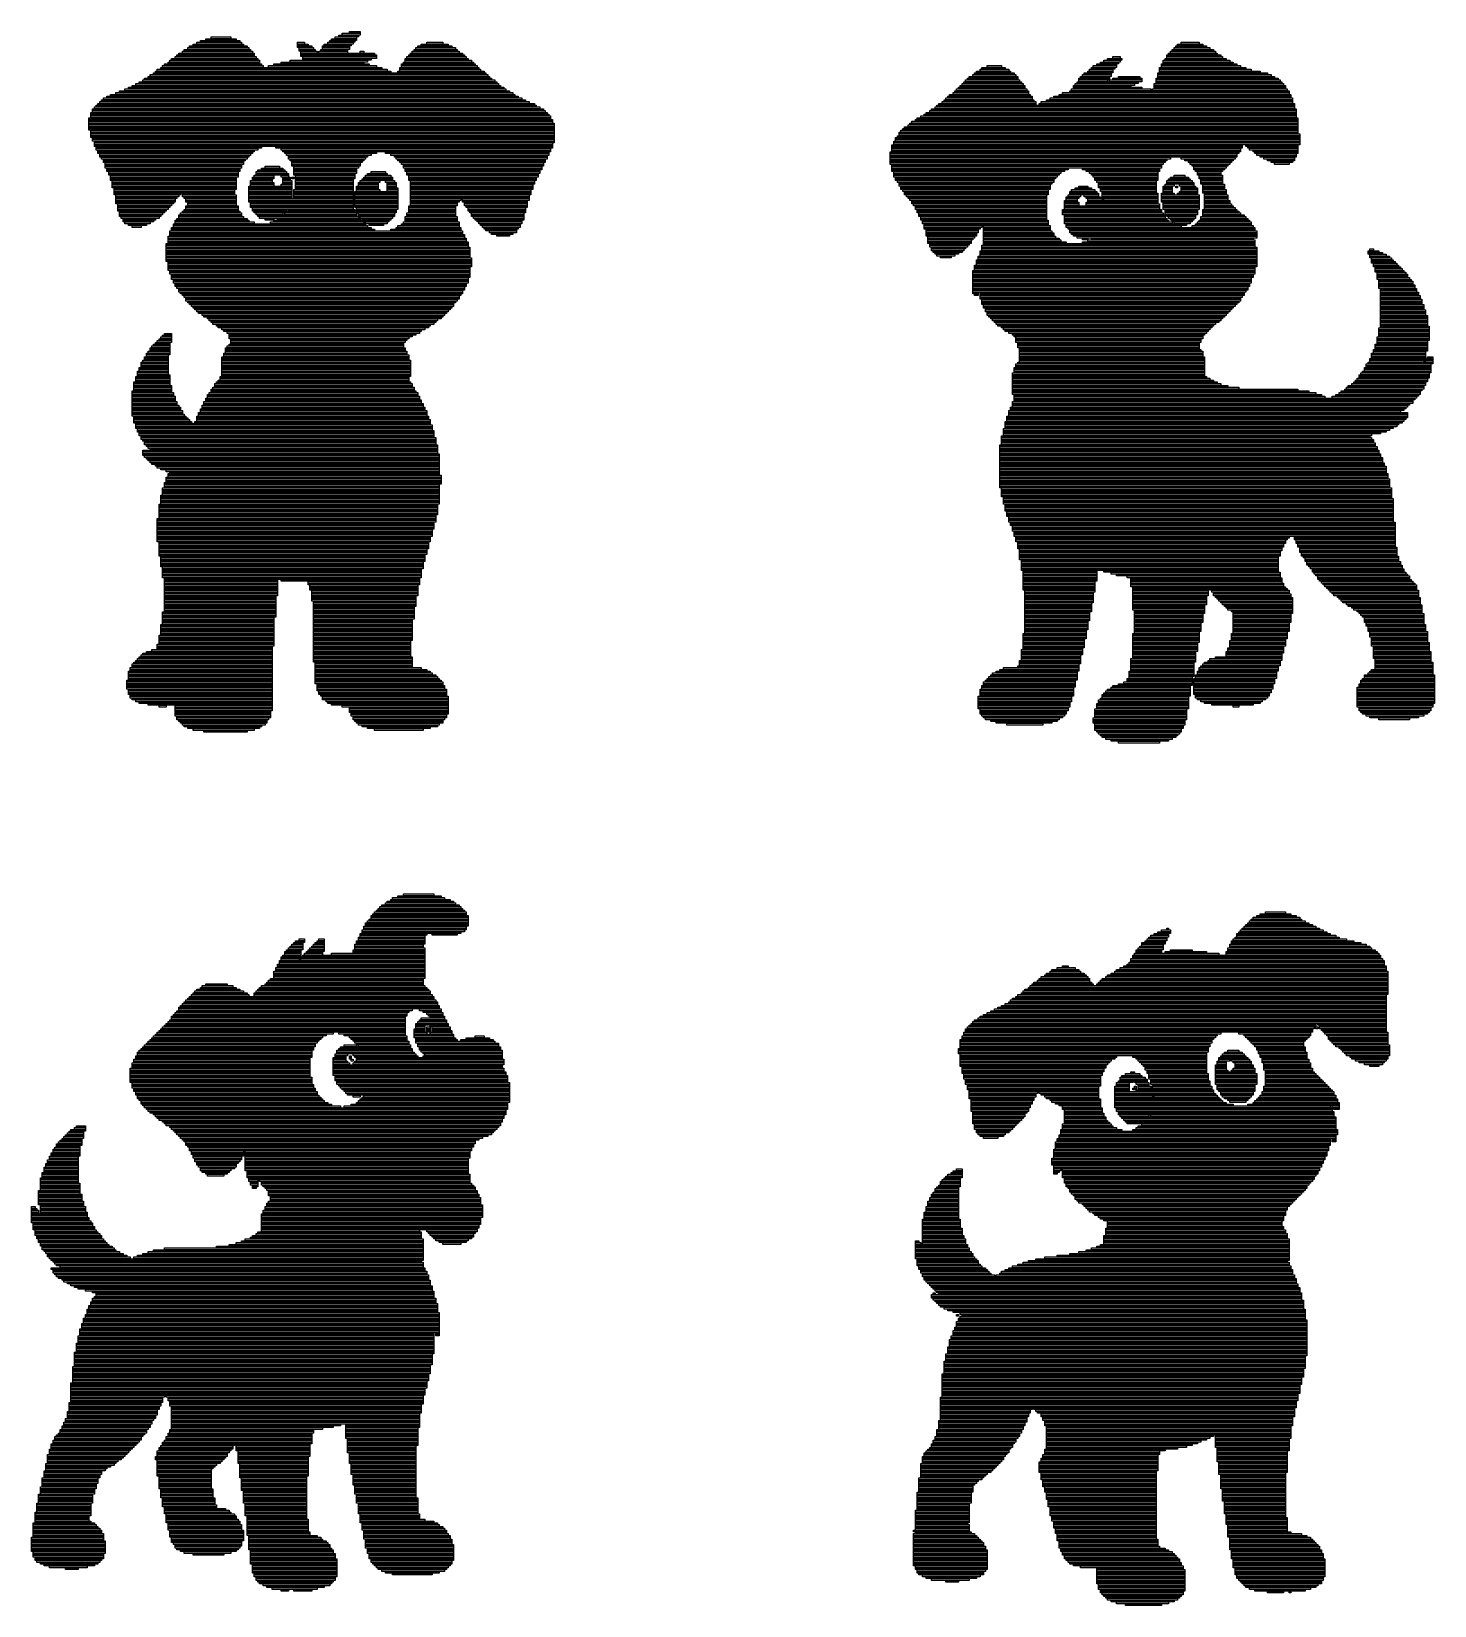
# Model space of a CAD drawing. Extents: x 122 to 903, y 81 to 957.
import ezdxf

# ---------------------------------------------------------------- set-up
doc = ezdxf.new("R2010")
doc.units = 0

msp = doc.modelspace()

# ---------------------------------------------------------------- linework, layer by layer
for p, q in [((293, 955), (304, 955)), ((293, 954), (293, 955)), ((295, 956), (305, 956)), ((295, 955), (295, 956)), ((305, 955), (295, 955)), ((299, 957), (305, 957)), ((299, 956), (299, 957)), ((305, 956), (299, 956)), ((304, 955), (304, 954)), ((305, 957), (305, 956)), ((305, 956), (305, 955)), ((207, 947), (244, 947)), ((207, 946), (207, 947)), ((209, 948), (243, 948)), ((209, 947), (209, 948)), ((243, 947), (209, 947)), ((210, 949), (242, 949)), ((210, 948), (210, 949)), ((242, 948), (210, 948)), ((212, 950), (240, 950)), ((212, 949), (212, 950)), ((240, 949), (212, 949)), ((214, 951), (239, 951)), ((214, 950), (214, 951)), ((239, 950), (214, 950)), ((216, 952), (238, 952)), ((216, 951), (216, 952)), ((238, 951), (216, 951)), ((219, 953), (236, 953)), ((219, 952), (219, 953)), ((236, 952), (219, 952)), ((222, 954), (233, 954)), ((222, 953), (222, 954)), ((233, 953), (222, 953)), ((233, 954), (233, 953)), ((236, 953), (236, 952)), ((238, 952), (238, 951)), ((239, 951), (239, 950)), ((240, 950), (240, 949)), ((242, 949), (242, 948)), ((243, 948), (243, 947)), ((244, 947), (244, 946)), ((270, 951), (274, 951)), ((270, 950), (270, 951)), ((274, 950), (270, 950)), ((270, 950), (276, 950)), ((270, 949), (270, 950)), ((276, 949), (270, 949)), ((270, 949), (278, 949)), ((270, 948), (270, 949)), ((278, 948), (270, 948)), ((271, 948), (279, 948)), ((271, 947), (271, 948)), ((279, 947), (271, 947)), ((271, 947), (280, 947)), ((271, 946), (271, 947)), ((274, 951), (274, 950)), ((276, 950), (276, 949)), ((278, 949), (278, 948)), ((279, 948), (279, 947)), ((280, 947), (280, 946)), ((283, 947), (298, 947)), ((283, 946), (283, 947)), ((284, 949), (299, 949)), ((284, 948), (284, 949)), ((299, 948), (284, 948)), ((284, 948), (299, 948)), ((284, 947), (284, 948)), ((299, 947), (284, 947)), ((285, 950), (300, 950)), ((285, 949), (285, 950)), ((300, 949), (285, 949)), ((287, 951), (301, 951)), ((287, 950), (287, 951)), ((301, 950), (287, 950)), ((288, 952), (302, 952)), ((288, 951), (288, 952)), ((302, 951), (288, 951)), ((289, 953), (303, 953)), ((289, 952), (289, 953)), ((303, 952), (289, 952)), ((291, 954), (303, 954)), ((291, 953), (291, 954)), ((303, 953), (291, 953)), ((304, 954), (293, 954)), ((298, 947), (298, 946)), ((299, 949), (299, 948)), ((299, 948), (299, 947)), ((300, 950), (300, 949)), ((301, 951), (301, 950)), ((302, 952), (302, 951)), ((303, 954), (303, 953)), ((303, 953), (303, 952)), ((335, 947), (359, 947)), ((335, 946), (335, 947)), ((336, 948), (358, 948)), ((336, 947), (336, 948)), ((358, 947), (336, 947)), ((337, 949), (356, 949)), ((337, 948), (337, 949)), ((356, 948), (337, 948)), ((339, 950), (354, 950)), ((339, 949), (339, 950)), ((354, 949), (339, 949)), ((342, 951), (351, 951)), ((342, 950), (342, 951)), ((351, 950), (342, 950)), ((351, 951), (351, 950)), ((354, 950), (354, 949)), ((356, 949), (356, 948)), ((358, 948), (358, 947)), ((359, 947), (359, 946)), ((757, 947), (780, 947)), ((757, 946), (757, 947)), ((758, 948), (778, 948)), ((758, 947), (758, 948)), ((778, 947), (758, 947)), ((759, 949), (776, 949)), ((759, 948), (759, 949)), ((776, 948), (759, 948)), ((760, 950), (774, 950)), ((760, 949), (760, 950)), ((774, 949), (760, 949)), ((762, 951), (772, 951)), ((762, 950), (762, 951)), ((772, 950), (762, 950)), ((772, 951), (772, 950)), ((774, 950), (774, 949)), ((776, 949), (776, 948)), ((778, 948), (778, 947)), ((780, 947), (780, 946)), ((195, 938), (251, 938)), ((195, 937), (195, 938)), ((196, 939), (250, 939)), ((196, 938), (196, 939)), ((250, 938), (196, 938)), ((198, 940), (249, 940)), ((198, 939), (198, 940)), ((249, 939), (198, 939)), ((199, 941), (249, 941)), ((199, 940), (199, 941)), ((249, 940), (199, 940)), ((200, 942), (248, 942)), ((200, 941), (200, 942)), ((248, 941), (200, 941)), ((202, 943), (247, 943)), ((202, 942), (202, 943)), ((247, 942), (202, 942)), ((203, 944), (246, 944)), ((203, 943), (203, 944)), ((246, 943), (203, 943)), ((204, 945), (246, 945)), ((204, 944), (204, 945)), ((246, 944), (204, 944)), ((206, 946), (245, 946)), ((206, 945), (206, 946)), ((245, 945), (206, 945)), ((244, 946), (207, 946)), ((245, 946), (245, 945)), ((246, 945), (246, 944)), ((246, 944), (246, 943)), ((247, 943), (247, 942)), ((248, 942), (248, 941)), ((249, 941), (249, 940)), ((249, 940), (249, 939)), ((250, 939), (250, 938)), ((251, 938), (251, 937)), ((254, 938), (314, 938)), ((254, 937), (254, 938)), ((257, 939), (310, 939)), ((257, 938), (257, 939)), ((310, 938), (257, 938)), ((261, 940), (307, 940)), ((261, 939), (261, 940)), ((307, 939), (261, 939)), ((266, 941), (309, 941)), ((266, 940), (266, 941)), ((309, 940), (266, 940)), ((280, 946), (271, 946)), ((272, 946), (281, 946)), ((272, 945), (272, 946)), ((281, 945), (272, 945)), ((272, 945), (297, 945)), ((272, 944), (272, 945)), ((297, 944), (272, 944)), ((272, 944), (314, 944)), ((272, 943), (272, 944)), ((314, 943), (272, 943)), ((273, 943), (314, 943)), ((273, 942), (273, 943)), ((314, 942), (273, 942)), ((273, 942), (311, 942)), ((273, 941), (273, 942)), ((311, 941), (273, 941)), ((281, 946), (281, 945)), ((282, 946), (298, 946)), ((282, 945), (282, 946)), ((298, 945), (282, 945)), ((298, 946), (283, 946)), ((297, 945), (297, 944)), ((298, 946), (298, 945)), ((298, 945), (313, 945)), ((298, 944), (298, 945)), ((313, 944), (298, 944)), ((305, 946), (307, 946)), ((305, 945), (305, 946)), ((307, 945), (305, 945)), ((307, 946), (307, 945)), ((307, 940), (307, 939)), ((309, 941), (309, 940)), ((310, 939), (310, 938)), ((311, 942), (311, 941)), ((313, 945), (313, 944)), ((314, 944), (314, 943)), ((314, 943), (314, 942)), ((314, 938), (314, 937)), ((328, 939), (369, 939)), ((328, 938), (328, 939)), ((369, 938), (328, 938)), ((328, 938), (370, 938)), ((328, 937), (328, 938)), ((329, 940), (368, 940)), ((329, 939), (329, 940)), ((368, 939), (329, 939)), ((330, 942), (365, 942)), ((330, 941), (330, 942)), ((365, 941), (330, 941)), ((330, 941), (367, 941)), ((330, 940), (330, 941)), ((367, 940), (330, 940)), ((331, 943), (364, 943)), ((331, 942), (331, 943)), ((364, 942), (331, 942)), ((332, 944), (363, 944)), ((332, 943), (332, 944)), ((363, 943), (332, 943)), ((333, 945), (362, 945)), ((333, 944), (333, 945)), ((362, 944), (333, 944)), ((334, 946), (360, 946)), ((334, 945), (334, 946)), ((360, 945), (334, 945)), ((359, 946), (335, 946)), ((360, 946), (360, 945)), ((362, 945), (362, 944)), ((363, 944), (363, 943)), ((364, 943), (364, 942)), ((365, 942), (365, 941)), ((367, 941), (367, 940)), ((368, 940), (368, 939)), ((369, 939), (369, 938)), ((370, 938), (370, 937)), ((654, 938), (662, 938)), ((654, 937), (654, 938)), ((662, 938), (662, 937)), ((713, 938), (726, 938)), ((713, 937), (713, 938)), ((715, 939), (726, 939)), ((715, 938), (715, 939)), ((726, 938), (715, 938)), ((717, 940), (727, 940)), ((717, 939), (717, 940)), ((727, 939), (717, 939)), ((719, 941), (728, 941)), ((719, 940), (719, 941)), ((728, 940), (719, 940)), ((721, 942), (729, 942)), ((721, 941), (721, 942)), ((729, 941), (721, 941)), ((724, 943), (728, 943)), ((724, 942), (724, 943)), ((728, 942), (724, 942)), ((726, 939), (726, 938)), ((726, 938), (726, 937)), ((727, 940), (727, 939)), ((728, 943), (728, 942)), ((728, 941), (728, 940)), ((729, 942), (729, 941)), ((751, 939), (793, 939)), ((751, 938), (751, 939)), ((793, 938), (751, 938)), ((751, 938), (795, 938)), ((751, 937), (751, 938)), ((752, 941), (789, 941)), ((752, 940), (752, 941)), ((789, 940), (752, 940)), ((752, 940), (791, 940)), ((752, 939), (752, 940)), ((791, 939), (752, 939)), ((753, 942), (787, 942)), ((753, 941), (753, 942)), ((787, 941), (753, 941)), ((754, 944), (784, 944)), ((754, 943), (754, 944)), ((784, 943), (754, 943)), ((754, 943), (785, 943)), ((754, 942), (754, 943)), ((785, 942), (754, 942)), ((755, 945), (782, 945)), ((755, 944), (755, 945)), ((782, 944), (755, 944)), ((756, 946), (781, 946)), ((756, 945), (756, 946)), ((781, 945), (756, 945)), ((780, 946), (757, 946)), ((781, 946), (781, 945)), ((782, 945), (782, 944)), ((784, 944), (784, 943)), ((785, 943), (785, 942)), ((787, 942), (787, 941)), ((789, 941), (789, 940)), ((791, 940), (791, 939)), ((793, 939), (793, 938)), ((795, 938), (795, 937)), ((182, 929), (381, 929)), ((182, 928), (182, 929)), ((184, 930), (380, 930)), ((184, 929), (184, 930)), ((380, 929), (184, 929)), ((185, 931), (378, 931)), ((185, 930), (185, 931)), ((378, 930), (185, 930)), ((187, 932), (377, 932)), ((187, 931), (187, 932)), ((377, 931), (187, 931)), ((188, 933), (376, 933)), ((188, 932), (188, 933)), ((376, 932), (188, 932)), ((190, 934), (375, 934)), ((190, 933), (190, 934)), ((375, 933), (190, 933)), ((191, 935), (322, 935)), ((191, 934), (191, 935)), ((322, 934), (191, 934)), ((192, 936), (320, 936)), ((192, 935), (192, 936)), ((320, 935), (192, 935)), ((194, 937), (317, 937)), ((194, 936), (194, 937)), ((317, 936), (194, 936)), ((251, 937), (195, 937)), ((314, 937), (254, 937)), ((317, 937), (317, 936)), ((320, 936), (320, 935)), ((322, 935), (322, 934)), ((326, 935), (374, 935)), ((326, 934), (326, 935)), ((374, 934), (326, 934)), ((327, 937), (371, 937)), ((327, 936), (327, 937)), ((371, 936), (327, 936)), ((327, 936), (372, 936)), ((327, 935), (327, 936)), ((372, 935), (327, 935)), ((370, 937), (328, 937)), ((371, 937), (371, 936)), ((372, 936), (372, 935)), ((374, 935), (374, 934)), ((375, 934), (375, 933)), ((376, 933), (376, 932)), ((377, 932), (377, 931)), ((378, 931), (378, 930)), ((380, 930), (380, 929)), ((381, 929), (381, 928)), ((641, 929), (673, 929)), ((641, 928), (641, 929)), ((642, 930), (672, 930)), ((642, 929), (642, 930)), ((672, 929), (642, 929)), ((643, 931), (671, 931)), ((643, 930), (643, 931)), ((671, 930), (643, 930)), ((644, 932), (671, 932)), ((644, 931), (644, 932)), ((671, 931), (644, 931)), ((646, 933), (670, 933)), ((646, 932), (646, 933)), ((670, 932), (646, 932)), ((647, 934), (669, 934)), ((647, 933), (647, 934)), ((669, 933), (647, 933)), ((648, 935), (667, 935)), ((648, 934), (648, 935)), ((667, 934), (648, 934)), ((650, 936), (666, 936)), ((650, 935), (650, 936)), ((666, 935), (650, 935)), ((651, 937), (664, 937)), ((651, 936), (651, 937)), ((664, 936), (651, 936)), ((662, 937), (654, 937)), ((664, 937), (664, 936)), ((666, 936), (666, 935)), ((667, 935), (667, 934)), ((669, 934), (669, 933)), ((670, 933), (670, 932)), ((671, 932), (671, 931)), ((671, 931), (671, 930)), ((672, 930), (672, 929)), ((673, 929), (673, 928)), ((704, 929), (738, 929)), ((704, 928), (704, 929)), ((705, 931), (722, 931)), ((705, 930), (705, 931)), ((722, 930), (705, 930)), ((705, 930), (721, 930)), ((705, 929), (705, 930)), ((721, 929), (705, 929)), ((706, 932), (722, 932)), ((706, 931), (706, 932)), ((722, 931), (706, 931)), ((707, 933), (723, 933)), ((707, 932), (707, 933)), ((723, 932), (707, 932)), ((708, 934), (723, 934)), ((708, 933), (708, 934)), ((723, 933), (708, 933)), ((710, 935), (724, 935)), ((710, 934), (710, 935)), ((724, 934), (710, 934)), ((711, 936), (724, 936)), ((711, 935), (711, 936)), ((724, 935), (711, 935)), ((712, 937), (725, 937)), ((712, 936), (712, 937)), ((725, 936), (712, 936)), ((726, 937), (713, 937)), ((721, 930), (721, 929)), ((722, 932), (722, 931)), ((722, 931), (722, 930)), ((722, 930), (740, 930)), ((722, 929), (722, 930)), ((740, 929), (722, 929)), ((723, 934), (723, 933)), ((723, 933), (723, 932)), ((724, 936), (724, 935)), ((724, 935), (724, 934)), ((724, 931), (740, 931)), ((724, 930), (724, 931)), ((740, 930), (724, 930)), ((725, 937), (725, 936)), ((727, 932), (739, 932)), ((727, 931), (727, 932)), ((739, 931), (727, 931)), ((738, 929), (738, 928)), ((739, 932), (739, 931)), ((740, 931), (740, 930)), ((740, 930), (740, 929)), ((748, 931), (816, 931)), ((748, 930), (748, 931)), ((816, 930), (748, 930)), ((748, 930), (817, 930)), ((748, 929), (748, 930)), ((817, 929), (748, 929)), ((748, 929), (818, 929)), ((748, 928), (748, 929)), ((749, 934), (810, 934)), ((749, 933), (749, 934)), ((810, 933), (749, 933)), ((749, 933), (812, 933)), ((749, 932), (749, 933)), ((812, 932), (749, 932)), ((749, 932), (814, 932)), ((749, 931), (749, 932)), ((814, 931), (749, 931)), ((750, 937), (798, 937)), ((750, 936), (750, 937)), ((798, 936), (750, 936)), ((750, 936), (801, 936)), ((750, 935), (750, 936)), ((801, 935), (750, 935)), ((750, 935), (806, 935)), ((750, 934), (750, 935)), ((806, 934), (750, 934)), ((795, 937), (751, 937)), ((798, 937), (798, 936)), ((801, 936), (801, 935)), ((806, 935), (806, 934)), ((810, 934), (810, 933)), ((812, 933), (812, 932)), ((814, 932), (814, 931)), ((816, 931), (816, 930)), ((817, 930), (817, 929)), ((818, 929), (818, 928)), ((162, 920), (395, 920)), ((162, 919), (162, 920)), ((164, 921), (393, 921)), ((164, 920), (164, 921)), ((393, 920), (164, 920)), ((166, 922), (391, 922)), ((166, 921), (166, 922)), ((391, 921), (166, 921)), ((169, 923), (390, 923)), ((169, 922), (169, 923)), ((390, 922), (169, 922)), ((171, 924), (388, 924)), ((171, 923), (171, 924)), ((388, 923), (171, 923)), ((174, 925), (386, 925)), ((174, 924), (174, 925)), ((386, 924), (174, 924)), ((176, 926), (385, 926)), ((176, 925), (176, 926)), ((385, 925), (176, 925)), ((178, 927), (383, 927)), ((178, 926), (178, 927)), ((383, 926), (178, 926)), ((180, 928), (382, 928)), ((180, 927), (180, 928)), ((382, 927), (180, 927)), ((381, 928), (182, 928)), ((382, 928), (382, 927)), ((383, 927), (383, 926)), ((385, 926), (385, 925)), ((386, 925), (386, 924)), ((388, 924), (388, 923)), ((390, 923), (390, 922)), ((391, 922), (391, 921)), ((393, 921), (393, 920)), ((395, 920), (395, 919)), ((631, 920), (679, 920)), ((631, 919), (631, 920)), ((632, 921), (679, 921)), ((632, 920), (632, 921)), ((679, 920), (632, 920)), ((633, 922), (678, 922)), ((633, 921), (633, 922)), ((678, 921), (633, 921)), ((635, 923), (677, 923)), ((635, 922), (635, 923)), ((677, 922), (635, 922)), ((636, 924), (677, 924)), ((636, 923), (636, 924)), ((677, 923), (636, 923)), ((637, 925), (676, 925)), ((637, 924), (637, 925)), ((676, 924), (637, 924)), ((638, 926), (675, 926)), ((638, 925), (638, 926)), ((675, 925), (638, 925)), ((639, 927), (675, 927)), ((639, 926), (639, 927)), ((675, 926), (639, 926)), ((640, 928), (674, 928)), ((640, 927), (640, 928)), ((674, 927), (640, 927)), ((673, 928), (641, 928)), ((674, 928), (674, 927)), ((675, 927), (675, 926)), ((675, 926), (675, 925)), ((676, 925), (676, 924)), ((677, 924), (677, 923)), ((677, 923), (677, 922)), ((678, 922), (678, 921)), ((679, 921), (679, 920)), ((679, 920), (679, 919)), ((689, 920), (824, 920)), ((689, 919), (689, 920)), ((691, 921), (823, 921)), ((691, 920), (691, 921)), ((823, 920), (691, 920)), ((694, 922), (823, 922)), ((694, 921), (694, 922)), ((823, 921), (694, 921)), ((696, 923), (822, 923)), ((696, 922), (696, 923)), ((822, 922), (696, 922)), ((700, 924), (822, 924)), ((700, 923), (700, 924)), ((822, 923), (700, 923)), ((701, 925), (745, 925)), ((701, 924), (701, 925)), ((745, 924), (701, 924)), ((702, 927), (734, 927)), ((702, 926), (702, 927)), ((734, 926), (702, 926)), ((702, 926), (740, 926)), ((702, 925), (702, 926)), ((740, 925), (702, 925)), ((703, 928), (736, 928)), ((703, 927), (703, 928)), ((736, 927), (703, 927)), ((738, 928), (704, 928)), ((734, 927), (734, 926)), ((736, 928), (736, 927)), ((740, 926), (740, 925)), ((745, 925), (745, 924)), ((746, 925), (821, 925)), ((746, 924), (746, 925)), ((821, 924), (746, 924)), ((747, 928), (819, 928)), ((747, 927), (747, 928)), ((819, 927), (747, 927)), ((747, 927), (820, 927)), ((747, 926), (747, 927)), ((820, 926), (747, 926)), ((747, 926), (820, 926)), ((747, 925), (747, 926)), ((820, 925), (747, 925)), ((818, 928), (748, 928)), ((819, 928), (819, 927)), ((820, 927), (820, 926)), ((820, 926), (820, 925)), ((821, 925), (821, 924)), ((822, 924), (822, 923)), ((822, 923), (822, 922)), ((823, 922), (823, 921)), ((823, 921), (823, 920)), ((824, 920), (824, 919)), ((155, 912), (409, 912)), ((155, 911), (155, 912)), ((156, 914), (407, 914)), ((156, 913), (156, 914)), ((407, 913), (156, 913)), ((156, 913), (408, 913)), ((156, 912), (156, 913)), ((408, 912), (156, 912)), ((157, 915), (405, 915)), ((157, 914), (157, 915)), ((405, 914), (157, 914)), ((158, 916), (403, 916)), ((158, 915), (158, 916)), ((403, 915), (158, 915)), ((159, 917), (402, 917)), ((159, 916), (159, 917)), ((402, 916), (159, 916)), ((160, 918), (399, 918)), ((160, 917), (160, 918)), ((399, 917), (160, 917)), ((161, 919), (397, 919)), ((161, 918), (161, 919)), ((397, 918), (161, 918)), ((395, 919), (162, 919)), ((397, 919), (397, 918)), ((399, 918), (399, 917)), ((402, 917), (402, 916)), ((403, 916), (403, 915)), ((405, 915), (405, 914)), ((407, 914), (407, 913)), ((408, 913), (408, 912)), ((409, 912), (409, 911)), ((620, 912), (826, 912)), ((620, 911), (620, 912)), ((622, 913), (826, 913)), ((622, 912), (622, 913)), ((826, 912), (622, 912)), ((623, 914), (826, 914)), ((623, 913), (623, 914)), ((826, 913), (623, 913)), ((625, 915), (825, 915)), ((625, 914), (625, 915)), ((825, 914), (625, 914)), ((626, 916), (825, 916)), ((626, 915), (626, 916)), ((825, 915), (626, 915)), ((627, 917), (681, 917)), ((627, 916), (627, 917)), ((681, 916), (627, 916)), ((629, 918), (681, 918)), ((629, 917), (629, 918)), ((681, 917), (629, 917)), ((630, 919), (680, 919)), ((630, 918), (630, 919)), ((680, 918), (630, 918)), ((679, 919), (631, 919)), ((680, 919), (680, 918)), ((681, 918), (681, 917)), ((681, 917), (681, 916)), ((683, 917), (825, 917)), ((683, 916), (683, 917)), ((825, 916), (683, 916)), ((684, 918), (824, 918)), ((684, 917), (684, 918)), ((824, 917), (684, 917)), ((687, 919), (824, 919)), ((687, 918), (687, 919)), ((824, 918), (687, 918)), ((824, 919), (689, 919)), ((824, 919), (824, 918)), ((824, 918), (824, 917)), ((825, 917), (825, 916)), ((825, 916), (825, 915)), ((825, 915), (825, 914)), ((826, 914), (826, 913)), ((826, 913), (826, 912)), ((826, 912), (826, 911)), ((154, 909), (411, 909)), ((154, 908), (154, 909)), ((411, 908), (154, 908)), ((154, 908), (412, 908)), ((154, 907), (154, 908)), ((412, 907), (154, 907)), ((154, 907), (412, 907)), ((154, 906), (154, 907)), ((412, 906), (154, 906)), ((154, 906), (413, 906)), ((154, 905), (154, 906)), ((413, 905), (154, 905)), ((154, 905), (413, 905)), ((154, 904), (154, 905)), ((413, 904), (154, 904)), ((154, 904), (413, 904)), ((154, 903), (154, 904)), ((413, 903), (154, 903)), ((154, 903), (413, 903)), ((154, 902), (154, 903)), ((409, 911), (155, 911)), ((155, 911), (410, 911)), ((155, 910), (155, 911)), ((410, 910), (155, 910)), ((155, 910), (411, 910)), ((155, 909), (155, 910)), ((411, 909), (155, 909)), ((410, 911), (410, 910)), ((411, 910), (411, 909)), ((411, 909), (411, 908)), ((412, 908), (412, 907)), ((412, 907), (412, 906)), ((413, 906), (413, 905)), ((413, 905), (413, 904)), ((413, 904), (413, 903)), ((413, 903), (413, 902)), ((607, 903), (827, 903)), ((607, 902), (607, 903)), ((608, 904), (827, 904)), ((608, 903), (608, 904)), ((827, 903), (608, 903)), ((610, 905), (827, 905)), ((610, 904), (610, 905)), ((827, 904), (610, 904)), ((611, 906), (827, 906)), ((611, 905), (611, 906)), ((827, 905), (611, 905)), ((612, 907), (827, 907)), ((612, 906), (612, 907)), ((827, 906), (612, 906)), ((614, 908), (827, 908)), ((614, 907), (614, 908)), ((827, 907), (614, 907)), ((615, 909), (827, 909)), ((615, 908), (615, 909)), ((827, 908), (615, 908)), ((617, 910), (826, 910)), ((617, 909), (617, 910)), ((826, 909), (617, 909)), ((619, 911), (826, 911)), ((619, 910), (619, 911)), ((826, 910), (619, 910)), ((826, 911), (620, 911)), ((826, 911), (826, 910)), ((826, 910), (826, 909)), ((827, 909), (827, 908)), ((827, 908), (827, 907)), ((827, 907), (827, 906)), ((827, 906), (827, 905)), ((827, 905), (827, 904)), ((827, 904), (827, 903)), ((827, 903), (827, 902)), ((413, 902), (154, 902)), ((155, 902), (413, 902)), ((155, 901), (155, 902)), ((413, 901), (155, 901)), ((155, 901), (413, 901)), ((155, 900), (155, 901)), ((413, 900), (155, 900)), ((155, 900), (413, 900)), ((155, 899), (155, 900)), ((413, 899), (155, 899)), ((155, 899), (413, 899)), ((155, 898), (155, 899)), ((413, 898), (155, 898)), ((156, 898), (413, 898)), ((156, 897), (156, 898)), ((413, 897), (156, 897)), ((156, 897), (413, 897)), ((156, 896), (156, 897)), ((413, 896), (156, 896)), ((157, 896), (413, 896)), ((157, 895), (157, 896)), ((413, 895), (157, 895)), ((157, 895), (412, 895)), ((157, 894), (157, 895)), ((412, 894), (157, 894)), ((157, 894), (412, 894)), ((157, 893), (157, 894)), ((412, 895), (412, 894)), ((412, 894), (412, 893)), ((413, 902), (413, 901)), ((413, 901), (413, 900)), ((413, 900), (413, 899)), ((413, 899), (413, 898)), ((413, 898), (413, 897)), ((413, 897), (413, 896)), ((413, 896), (413, 895)), ((601, 894), (796, 894)), ((601, 893), (601, 894)), ((602, 896), (828, 896)), ((602, 895), (602, 896)), ((828, 895), (602, 895)), ((602, 895), (828, 895)), ((602, 894), (602, 895)), ((828, 894), (602, 894)), ((603, 898), (828, 898)), ((603, 897), (603, 898)), ((828, 897), (603, 897)), ((603, 897), (828, 897)), ((603, 896), (603, 897)), ((828, 896), (603, 896)), ((604, 899), (828, 899)), ((604, 898), (604, 899)), ((828, 898), (604, 898)), ((605, 901), (827, 901)), ((605, 900), (605, 901)), ((827, 900), (605, 900)), ((605, 900), (828, 900)), ((605, 899), (605, 900)), ((828, 899), (605, 899)), ((606, 902), (827, 902)), ((606, 901), (606, 902)), ((827, 901), (606, 901)), ((827, 902), (607, 902)), ((796, 894), (796, 893)), ((798, 894), (827, 894)), ((798, 893), (798, 894)), ((827, 902), (827, 901)), ((827, 901), (827, 900)), ((827, 894), (827, 893)), ((828, 900), (828, 899)), ((828, 899), (828, 898)), ((828, 898), (828, 897)), ((828, 897), (828, 896)), ((828, 896), (828, 895)), ((828, 895), (828, 894)), ((412, 893), (157, 893)), ((158, 893), (250, 893)), ((158, 892), (158, 893)), ((250, 892), (158, 892)), ((158, 892), (248, 892)), ((158, 891), (158, 892)), ((248, 891), (158, 891)), ((159, 891), (246, 891)), ((159, 890), (159, 891)), ((246, 890), (159, 890)), ((159, 890), (245, 890)), ((159, 889), (159, 890)), ((245, 889), (159, 889)), ((160, 889), (244, 889)), ((160, 888), (160, 889)), ((244, 888), (160, 888)), ((160, 888), (243, 888)), ((160, 887), (160, 888)), ((243, 887), (160, 887)), ((161, 887), (242, 887)), ((161, 886), (161, 887)), ((242, 886), (161, 886)), ((162, 886), (241, 886)), ((162, 885), (162, 886)), ((241, 885), (162, 885)), ((162, 885), (240, 885)), ((162, 884), (162, 885)), ((240, 885), (240, 884)), ((241, 886), (241, 885)), ((242, 887), (242, 886)), ((243, 888), (243, 887)), ((244, 889), (244, 888)), ((245, 890), (245, 889)), ((246, 891), (246, 890)), ((248, 892), (248, 891)), ((250, 893), (250, 892)), ((258, 893), (412, 893)), ((258, 892), (258, 893)), ((412, 892), (258, 892)), ((261, 892), (411, 892)), ((261, 891), (261, 892)), ((411, 891), (261, 891)), ((262, 891), (411, 891)), ((262, 890), (262, 891)), ((411, 890), (262, 890)), ((263, 890), (314, 890)), ((263, 889), (263, 890)), ((314, 889), (263, 889)), ((264, 889), (311, 889)), ((264, 888), (264, 889)), ((311, 888), (264, 888)), ((265, 888), (309, 888)), ((265, 887), (265, 888)), ((309, 887), (265, 887)), ((265, 887), (308, 887)), ((265, 886), (265, 887)), ((308, 886), (265, 886)), ((266, 886), (307, 886)), ((266, 885), (266, 886)), ((307, 885), (266, 885)), ((267, 885), (306, 885)), ((267, 884), (267, 885)), ((306, 885), (306, 884)), ((307, 886), (307, 885)), ((308, 887), (308, 886)), ((309, 888), (309, 887)), ((311, 889), (311, 888)), ((314, 890), (314, 889)), ((319, 890), (410, 890)), ((319, 889), (319, 890)), ((410, 889), (319, 889)), ((322, 889), (410, 889)), ((322, 888), (322, 889)), ((410, 888), (322, 888)), ((324, 888), (409, 888)), ((324, 887), (324, 888)), ((409, 887), (324, 887)), ((325, 887), (409, 887)), ((325, 886), (325, 887)), ((409, 886), (325, 886)), ((326, 886), (408, 886)), ((326, 885), (326, 886)), ((408, 885), (326, 885)), ((327, 885), (408, 885)), ((327, 884), (327, 885)), ((408, 886), (408, 885)), ((408, 885), (408, 884)), ((409, 888), (409, 887)), ((409, 887), (409, 886)), ((410, 890), (410, 889)), ((410, 889), (410, 888)), ((411, 892), (411, 891)), ((411, 891), (411, 890)), ((412, 893), (412, 892)), ((600, 890), (794, 890)), ((600, 889), (600, 890)), ((794, 889), (600, 889)), ((600, 889), (793, 889)), ((600, 888), (600, 889)), ((793, 888), (600, 888)), ((600, 888), (793, 888)), ((600, 887), (600, 888)), ((793, 887), (600, 887)), ((600, 887), (756, 887)), ((600, 886), (600, 887)), ((756, 886), (600, 886)), ((600, 886), (754, 886)), ((600, 885), (600, 886)), ((754, 885), (600, 885)), ((600, 885), (753, 885)), ((600, 884), (600, 885)), ((796, 893), (601, 893)), ((601, 893), (796, 893)), ((601, 892), (601, 893)), ((796, 892), (601, 892)), ((601, 892), (795, 892)), ((601, 891), (601, 892)), ((795, 891), (601, 891)), ((601, 891), (795, 891)), ((601, 890), (601, 891)), ((795, 890), (601, 890)), ((753, 885), (753, 884)), ((754, 886), (754, 885)), ((756, 887), (756, 886)), ((762, 887), (792, 887)), ((762, 886), (762, 887)), ((792, 886), (762, 886)), ((764, 886), (791, 886)), ((764, 885), (764, 886)), ((791, 885), (764, 885)), ((766, 885), (790, 885)), ((766, 884), (766, 885)), ((790, 885), (790, 884)), ((791, 886), (791, 885)), ((792, 887), (792, 886)), ((793, 889), (793, 888)), ((793, 888), (793, 887)), ((794, 890), (794, 889)), ((795, 892), (795, 891)), ((795, 891), (795, 890)), ((796, 893), (796, 892)), ((827, 893), (798, 893)), ((799, 893), (827, 893)), ((799, 892), (799, 893)), ((827, 892), (799, 892)), ((800, 892), (827, 892)), ((800, 891), (800, 892)), ((827, 891), (800, 891)), ((802, 891), (827, 891)), ((802, 890), (802, 891)), ((827, 890), (802, 890)), ((803, 890), (827, 890)), ((803, 889), (803, 890)), ((827, 889), (803, 889)), ((804, 889), (826, 889)), ((804, 888), (804, 889)), ((826, 888), (804, 888)), ((806, 888), (826, 888)), ((806, 887), (806, 888)), ((826, 887), (806, 887)), ((808, 887), (825, 887)), ((808, 886), (808, 887)), ((825, 886), (808, 886)), ((810, 886), (825, 886)), ((810, 885), (810, 886)), ((825, 885), (810, 885)), ((812, 885), (824, 885)), ((812, 884), (812, 885)), ((824, 885), (824, 884)), ((825, 887), (825, 886)), ((825, 886), (825, 885)), ((826, 889), (826, 888)), ((826, 888), (826, 887)), ((827, 893), (827, 892)), ((827, 892), (827, 891)), ((827, 891), (827, 890)), ((827, 890), (827, 889)), ((240, 884), (162, 884)), ((163, 884), (240, 884)), ((163, 883), (163, 884)), ((240, 883), (163, 883)), ((163, 883), (239, 883)), ((163, 882), (163, 883)), ((239, 882), (163, 882)), ((163, 882), (239, 882)), ((163, 881), (163, 882)), ((239, 881), (163, 881)), ((164, 881), (238, 881)), ((164, 880), (164, 881)), ((238, 880), (164, 880)), ((164, 880), (238, 880)), ((164, 879), (164, 880)), ((238, 879), (164, 879)), ((165, 879), (237, 879)), ((165, 878), (165, 879)), ((237, 878), (165, 878)), ((165, 878), (237, 878)), ((165, 877), (165, 878)), ((237, 877), (165, 877)), ((166, 877), (237, 877)), ((166, 876), (166, 877)), ((237, 876), (166, 876)), ((166, 876), (236, 876)), ((166, 875), (166, 876)), ((236, 876), (236, 875)), ((237, 879), (237, 878)), ((237, 878), (237, 877)), ((237, 877), (237, 876)), ((238, 881), (238, 880)), ((238, 880), (238, 879)), ((239, 883), (239, 882)), ((239, 882), (239, 881)), ((240, 884), (240, 883)), ((245, 876), (257, 876)), ((245, 875), (245, 876)), ((246, 877), (257, 877)), ((246, 876), (246, 877)), ((257, 876), (246, 876)), ((247, 879), (264, 879)), ((247, 878), (247, 879)), ((264, 878), (247, 878)), ((247, 878), (265, 878)), ((247, 877), (247, 878)), ((265, 877), (247, 877)), ((248, 880), (263, 880)), ((248, 879), (248, 880)), ((263, 879), (248, 879)), ((250, 881), (262, 881)), ((250, 880), (250, 881)), ((262, 880), (250, 880)), ((252, 882), (260, 882)), ((252, 881), (252, 882)), ((260, 881), (252, 881)), ((257, 877), (257, 876)), ((257, 876), (257, 875)), ((260, 882), (260, 881)), ((261, 877), (265, 877)), ((261, 876), (261, 877)), ((265, 876), (261, 876)), ((262, 881), (262, 880)), ((262, 876), (266, 876)), ((262, 875), (262, 876)), ((263, 880), (263, 879)), ((264, 879), (264, 878)), ((265, 878), (265, 877)), ((265, 877), (265, 876)), ((266, 876), (266, 875)), ((306, 884), (267, 884)), ((267, 884), (305, 884)), ((267, 883), (267, 884)), ((305, 883), (267, 883)), ((267, 883), (305, 883)), ((267, 882), (267, 883)), ((305, 882), (267, 882)), ((267, 876), (268, 876)), ((267, 875), (267, 876)), ((268, 882), (304, 882)), ((268, 881), (268, 882)), ((304, 881), (268, 881)), ((268, 881), (303, 881)), ((268, 880), (268, 881)), ((303, 880), (268, 880)), ((268, 880), (303, 880)), ((268, 879), (268, 880)), ((303, 879), (268, 879)), ((268, 879), (303, 879)), ((268, 878), (268, 879)), ((303, 878), (268, 878)), ((268, 878), (302, 878)), ((268, 877), (268, 878)), ((302, 877), (268, 877)), ((268, 876), (268, 875)), ((269, 877), (302, 877)), ((269, 876), (269, 877)), ((302, 876), (269, 876)), ((269, 876), (302, 876)), ((269, 875), (269, 876)), ((302, 878), (302, 877)), ((302, 877), (302, 876)), ((302, 876), (302, 875)), ((303, 881), (303, 880)), ((303, 880), (303, 879)), ((303, 879), (303, 878)), ((304, 882), (304, 881)), ((305, 884), (305, 883)), ((305, 883), (305, 882)), ((307, 876), (323, 876)), ((307, 875), (307, 876)), ((308, 877), (322, 877)), ((308, 876), (308, 877)), ((322, 876), (308, 876)), ((309, 878), (320, 878)), ((309, 877), (309, 878)), ((320, 877), (309, 877)), ((311, 879), (319, 879)), ((311, 878), (311, 879)), ((319, 878), (311, 878)), ((319, 879), (319, 878)), ((320, 878), (320, 877)), ((322, 877), (322, 876)), ((323, 876), (323, 875)), ((408, 884), (327, 884)), ((328, 884), (407, 884)), ((328, 883), (328, 884)), ((407, 883), (328, 883)), ((329, 883), (407, 883)), ((329, 882), (329, 883)), ((407, 882), (329, 882)), ((329, 882), (406, 882)), ((329, 881), (329, 882)), ((406, 881), (329, 881)), ((330, 881), (406, 881)), ((330, 880), (330, 881)), ((406, 880), (330, 880)), ((330, 880), (405, 880)), ((330, 879), (330, 880)), ((405, 879), (330, 879)), ((331, 879), (405, 879)), ((331, 878), (331, 879)), ((405, 878), (331, 878)), ((331, 878), (404, 878)), ((331, 877), (331, 878)), ((404, 877), (331, 877)), ((332, 877), (404, 877)), ((332, 876), (332, 877)), ((404, 876), (332, 876)), ((332, 876), (403, 876)), ((332, 875), (332, 876)), ((403, 876), (403, 875)), ((404, 878), (404, 877)), ((404, 877), (404, 876)), ((405, 880), (405, 879)), ((405, 879), (405, 878)), ((406, 882), (406, 881)), ((406, 881), (406, 880)), ((407, 884), (407, 883)), ((407, 883), (407, 882)), ((753, 884), (600, 884)), ((600, 884), (752, 884)), ((600, 883), (600, 884)), ((752, 883), (600, 883)), ((601, 883), (751, 883)), ((601, 882), (601, 883)), ((751, 882), (601, 882)), ((601, 882), (751, 882)), ((601, 881), (601, 882)), ((751, 881), (601, 881)), ((601, 881), (699, 881)), ((601, 880), (601, 881)), ((699, 880), (601, 880)), ((601, 880), (697, 880)), ((601, 879), (601, 880)), ((697, 879), (601, 879)), ((602, 879), (695, 879)), ((602, 878), (602, 879)), ((695, 878), (602, 878)), ((602, 878), (694, 878)), ((602, 877), (602, 878)), ((694, 877), (602, 877)), ((602, 877), (693, 877)), ((602, 876), (602, 877)), ((693, 876), (602, 876)), ((603, 876), (692, 876)), ((603, 875), (603, 876)), ((692, 876), (692, 875)), ((693, 877), (693, 876)), ((694, 878), (694, 877)), ((695, 879), (695, 878)), ((697, 880), (697, 879)), ((699, 881), (699, 880)), ((707, 881), (750, 881)), ((707, 880), (707, 881)), ((750, 880), (707, 880)), ((709, 880), (750, 880)), ((709, 879), (709, 880)), ((750, 879), (709, 879)), ((711, 879), (749, 879)), ((711, 878), (711, 879)), ((749, 878), (711, 878)), ((712, 878), (749, 878)), ((712, 877), (712, 878)), ((749, 877), (712, 877)), ((713, 877), (749, 877)), ((713, 876), (713, 877)), ((749, 876), (713, 876)), ((714, 876), (749, 876)), ((714, 875), (714, 876)), ((749, 879), (749, 878)), ((749, 878), (749, 877)), ((749, 877), (749, 876)), ((749, 876), (749, 875)), ((750, 881), (750, 880)), ((750, 880), (750, 879)), ((751, 883), (751, 882)), ((751, 882), (751, 881)), ((752, 884), (752, 883)), ((756, 876), (766, 876)), ((756, 875), (756, 876)), ((758, 877), (764, 877)), ((758, 876), (758, 877)), ((764, 876), (758, 876)), ((764, 877), (764, 876)), ((790, 884), (766, 884)), ((766, 876), (766, 875)), ((767, 884), (789, 884)), ((767, 883), (767, 884)), ((789, 883), (767, 883)), ((768, 883), (788, 883)), ((768, 882), (768, 883)), ((788, 882), (768, 882)), ((769, 882), (787, 882)), ((769, 881), (769, 882)), ((787, 881), (769, 881)), ((769, 881), (786, 881)), ((769, 880), (769, 881)), ((786, 880), (769, 880)), ((770, 880), (785, 880)), ((770, 879), (770, 880)), ((785, 879), (770, 879)), ((771, 879), (784, 879)), ((771, 878), (771, 879)), ((784, 878), (771, 878)), ((771, 878), (784, 878)), ((771, 877), (771, 878)), ((784, 877), (771, 877)), ((772, 877), (785, 877)), ((772, 876), (772, 877)), ((785, 876), (772, 876)), ((772, 876), (785, 876)), ((772, 875), (772, 876)), ((784, 879), (784, 878)), ((784, 878), (784, 877)), ((785, 880), (785, 879)), ((785, 877), (785, 876)), ((785, 876), (785, 875)), ((786, 881), (786, 880)), ((787, 882), (787, 881)), ((788, 883), (788, 882)), ((789, 884), (789, 883)), ((824, 884), (812, 884)), ((814, 884), (822, 884)), ((814, 883), (814, 884)), ((822, 883), (814, 883)), ((822, 884), (822, 883)), ((236, 875), (166, 875)), ((166, 875), (236, 875)), ((166, 874), (166, 875)), ((236, 874), (166, 874)), ((167, 874), (236, 874)), ((167, 873), (167, 874)), ((236, 873), (167, 873)), ((167, 873), (236, 873)), ((167, 872), (167, 873)), ((236, 872), (167, 872)), ((167, 872), (236, 872)), ((167, 871), (167, 872)), ((236, 871), (167, 871)), ((167, 871), (236, 871)), ((167, 870), (167, 871)), ((236, 870), (167, 870)), ((168, 870), (236, 870)), ((168, 869), (168, 870)), ((236, 869), (168, 869)), ((168, 869), (235, 869)), ((168, 868), (168, 869)), ((235, 868), (168, 868)), ((168, 868), (235, 868)), ((168, 867), (168, 868)), ((235, 869), (235, 868)), ((235, 868), (235, 867)), ((236, 875), (236, 874)), ((236, 874), (236, 873)), ((236, 873), (236, 872)), ((236, 872), (236, 871)), ((236, 871), (236, 870)), ((236, 870), (236, 869)), ((243, 871), (267, 871)), ((243, 870), (243, 871)), ((267, 870), (243, 870)), ((243, 870), (267, 870)), ((243, 869), (243, 870)), ((267, 869), (243, 869)), ((243, 869), (267, 869)), ((243, 868), (243, 869)), ((267, 868), (243, 868)), ((243, 868), (267, 868)), ((243, 867), (243, 868)), ((244, 874), (256, 874)), ((244, 873), (244, 874)), ((256, 873), (244, 873)), ((244, 873), (257, 873)), ((244, 872), (244, 873)), ((257, 872), (244, 872)), ((244, 872), (257, 872)), ((244, 871), (244, 872)), ((257, 871), (244, 871)), ((257, 875), (245, 875)), ((245, 875), (256, 875)), ((245, 874), (245, 875)), ((256, 874), (245, 874)), ((256, 875), (256, 874)), ((256, 874), (256, 873)), ((257, 873), (257, 872)), ((257, 872), (257, 871)), ((261, 872), (267, 872)), ((261, 871), (261, 872)), ((267, 871), (261, 871)), ((266, 875), (262, 875)), ((262, 875), (266, 875)), ((262, 874), (262, 875)), ((266, 874), (262, 874)), ((262, 874), (267, 874)), ((262, 873), (262, 874)), ((267, 873), (262, 873)), ((262, 873), (267, 873)), ((262, 872), (262, 873)), ((267, 872), (262, 872)), ((266, 875), (266, 874)), ((268, 875), (267, 875)), ((267, 874), (267, 873)), ((267, 873), (267, 872)), ((267, 872), (267, 871)), ((267, 871), (267, 870)), ((267, 870), (267, 869)), ((267, 869), (267, 868)), ((267, 868), (267, 867)), ((268, 869), (301, 869)), ((268, 868), (268, 869)), ((301, 868), (268, 868)), ((268, 868), (301, 868)), ((268, 867), (268, 868)), ((302, 875), (269, 875)), ((269, 875), (301, 875)), ((269, 874), (269, 875)), ((301, 874), (269, 874)), ((269, 874), (301, 874)), ((269, 873), (269, 874)), ((301, 873), (269, 873)), ((269, 873), (301, 873)), ((269, 872), (269, 873)), ((301, 872), (269, 872)), ((269, 872), (301, 872)), ((269, 871), (269, 872)), ((301, 871), (269, 871)), ((269, 871), (301, 871)), ((269, 870), (269, 871)), ((301, 870), (269, 870)), ((269, 870), (301, 870)), ((269, 869), (269, 870)), ((301, 869), (269, 869)), ((301, 875), (301, 874)), ((301, 874), (301, 873)), ((301, 873), (301, 872)), ((301, 872), (301, 871)), ((301, 871), (301, 870)), ((301, 870), (301, 869)), ((301, 869), (301, 868)), ((301, 868), (301, 867)), ((302, 868), (326, 868)), ((302, 867), (302, 868)), ((303, 871), (315, 871)), ((303, 870), (303, 871)), ((315, 870), (303, 870)), ((303, 870), (315, 870)), ((303, 869), (303, 870)), ((315, 869), (303, 869)), ((303, 869), (316, 869)), ((303, 868), (303, 869)), ((316, 868), (303, 868)), ((304, 873), (315, 873)), ((304, 872), (304, 873)), ((315, 872), (304, 872)), ((304, 872), (315, 872)), ((304, 871), (304, 872)), ((315, 871), (304, 871)), ((305, 874), (316, 874)), ((305, 873), (305, 874)), ((316, 873), (305, 873)), ((306, 875), (323, 875)), ((306, 874), (306, 875)), ((323, 874), (306, 874)), ((323, 875), (307, 875)), ((315, 873), (315, 872)), ((315, 872), (315, 871)), ((315, 871), (315, 870)), ((315, 870), (315, 869)), ((316, 874), (316, 873)), ((316, 869), (316, 868)), ((319, 874), (324, 874)), ((319, 873), (319, 874)), ((324, 873), (319, 873)), ((320, 873), (325, 873)), ((320, 872), (320, 873)), ((325, 872), (320, 872)), ((320, 872), (325, 872)), ((320, 871), (320, 872)), ((325, 871), (320, 871)), ((320, 871), (325, 871)), ((320, 870), (320, 871)), ((325, 870), (320, 870)), ((320, 870), (326, 870)), ((320, 869), (320, 870)), ((326, 869), (320, 869)), ((320, 869), (326, 869)), ((320, 868), (320, 869)), ((326, 868), (320, 868)), ((323, 875), (323, 874)), ((324, 874), (324, 873)), ((325, 873), (325, 872)), ((325, 872), (325, 871)), ((325, 871), (325, 870)), ((326, 870), (326, 869)), ((326, 869), (326, 868)), ((326, 868), (326, 867)), ((403, 875), (332, 875)), ((332, 875), (403, 875)), ((332, 874), (332, 875)), ((403, 874), (332, 874)), ((333, 874), (402, 874)), ((333, 873), (333, 874)), ((402, 873), (333, 873)), ((333, 873), (402, 873)), ((333, 872), (333, 873)), ((402, 872), (333, 872)), ((333, 872), (401, 872)), ((333, 871), (333, 872)), ((401, 871), (333, 871)), ((333, 871), (401, 871)), ((333, 870), (333, 871)), ((401, 870), (333, 870)), ((333, 870), (401, 870)), ((333, 869), (333, 870)), ((401, 869), (333, 869)), ((333, 869), (400, 869)), ((333, 868), (333, 869)), ((400, 868), (333, 868)), ((333, 868), (400, 868)), ((333, 867), (333, 868)), ((400, 869), (400, 868)), ((400, 868), (400, 867)), ((401, 872), (401, 871)), ((401, 871), (401, 870)), ((401, 870), (401, 869)), ((402, 874), (402, 873)), ((402, 873), (402, 872)), ((403, 875), (403, 874)), ((692, 875), (603, 875)), ((603, 875), (691, 875)), ((603, 874), (603, 875)), ((691, 874), (603, 874)), ((604, 874), (691, 874)), ((604, 873), (604, 874)), ((691, 873), (604, 873)), ((605, 873), (690, 873)), ((605, 872), (605, 873)), ((690, 872), (605, 872)), ((605, 872), (689, 872)), ((605, 871), (605, 872)), ((689, 871), (605, 871)), ((606, 871), (689, 871)), ((606, 870), (606, 871)), ((689, 870), (606, 870)), ((606, 870), (689, 870)), ((606, 869), (606, 870)), ((689, 869), (606, 869)), ((607, 869), (688, 869)), ((607, 868), (607, 869)), ((688, 868), (607, 868)), ((608, 868), (688, 868)), ((608, 867), (608, 868)), ((688, 869), (688, 868)), ((688, 868), (688, 867)), ((689, 872), (689, 871)), ((689, 871), (689, 870)), ((689, 870), (689, 869)), ((690, 873), (690, 872)), ((691, 875), (691, 874)), ((691, 874), (691, 873)), ((700, 868), (715, 868)), ((700, 867), (700, 868)), ((701, 869), (714, 869)), ((701, 868), (701, 869)), ((714, 868), (701, 868)), ((703, 870), (712, 870)), ((703, 869), (703, 870)), ((712, 869), (703, 869)), ((705, 871), (710, 871)), ((705, 870), (705, 871)), ((710, 870), (705, 870)), ((710, 871), (710, 870)), ((712, 870), (712, 869)), ((749, 875), (714, 875)), ((714, 875), (749, 875)), ((714, 874), (714, 875)), ((749, 874), (714, 874)), ((714, 869), (714, 868)), ((715, 874), (748, 874)), ((715, 873), (715, 874)), ((748, 873), (715, 873)), ((715, 868), (715, 867)), ((716, 873), (748, 873)), ((716, 872), (716, 873)), ((748, 872), (716, 872)), ((716, 872), (748, 872)), ((716, 871), (716, 872)), ((748, 871), (716, 871)), ((716, 871), (748, 871)), ((716, 870), (716, 871)), ((748, 870), (716, 870)), ((717, 870), (748, 870)), ((717, 869), (717, 870)), ((748, 869), (717, 869)), ((717, 869), (748, 869)), ((717, 868), (717, 869)), ((748, 868), (717, 868)), ((718, 868), (748, 868)), ((718, 867), (718, 868)), ((748, 874), (748, 873)), ((748, 873), (748, 872)), ((748, 872), (748, 871)), ((748, 871), (748, 870)), ((748, 870), (748, 869)), ((748, 869), (748, 868)), ((748, 868), (748, 867)), ((749, 875), (749, 874)), ((752, 871), (757, 871)), ((752, 870), (752, 871)), ((757, 870), (752, 870)), ((752, 870), (757, 870)), ((752, 869), (752, 870)), ((757, 869), (752, 869)), ((752, 869), (757, 869)), ((752, 868), (752, 869)), ((757, 868), (752, 868)), ((752, 868), (757, 868)), ((752, 867), (752, 868)), ((753, 872), (758, 872)), ((753, 871), (753, 872)), ((758, 871), (753, 871)), ((754, 874), (768, 874)), ((754, 873), (754, 874)), ((768, 873), (754, 873)), ((754, 873), (769, 873)), ((754, 872), (754, 873)), ((769, 872), (754, 872)), ((755, 875), (767, 875)), ((755, 874), (755, 875)), ((767, 874), (755, 874)), ((766, 875), (756, 875)), ((757, 871), (757, 870)), ((757, 870), (757, 869)), ((757, 869), (757, 868)), ((757, 868), (757, 867)), ((758, 872), (758, 871)), ((759, 871), (760, 871)), ((759, 870), (759, 871)), ((760, 870), (759, 870)), ((760, 871), (760, 870)), ((761, 872), (769, 872)), ((761, 871), (761, 872)), ((769, 871), (761, 871)), ((761, 868), (771, 868)), ((761, 867), (761, 868)), ((762, 871), (770, 871)), ((762, 870), (762, 871)), ((770, 870), (762, 870)), ((762, 870), (771, 870)), ((762, 869), (762, 870)), ((771, 869), (762, 869)), ((762, 869), (771, 869)), ((762, 868), (762, 869)), ((771, 868), (762, 868)), ((767, 875), (767, 874)), ((768, 874), (768, 873)), ((769, 873), (769, 872)), ((769, 872), (769, 871)), ((770, 871), (770, 870)), ((771, 870), (771, 869)), ((771, 869), (771, 868)), ((771, 868), (771, 867)), ((785, 875), (772, 875)), ((773, 875), (785, 875)), ((773, 874), (773, 875)), ((785, 874), (773, 874)), ((773, 874), (785, 874)), ((773, 873), (773, 874)), ((785, 873), (773, 873)), ((773, 873), (785, 873)), ((773, 872), (773, 873)), ((785, 872), (773, 872)), ((774, 872), (786, 872)), ((774, 871), (774, 872)), ((786, 871), (774, 871)), ((774, 871), (786, 871)), ((774, 870), (774, 871)), ((786, 870), (774, 870)), ((774, 870), (786, 870)), ((774, 869), (774, 870)), ((786, 869), (774, 869)), ((774, 869), (787, 869)), ((774, 868), (774, 869)), ((787, 868), (774, 868)), ((774, 868), (787, 868)), ((774, 867), (774, 868)), ((785, 875), (785, 874)), ((785, 874), (785, 873)), ((785, 873), (785, 872)), ((786, 872), (786, 871)), ((786, 871), (786, 870)), ((786, 870), (786, 869)), ((787, 869), (787, 868)), ((787, 868), (787, 867)), ((235, 867), (168, 867)), ((168, 867), (205, 867)), ((168, 866), (168, 867)), ((205, 866), (168, 866)), ((169, 866), (204, 866)), ((169, 865), (169, 866)), ((204, 865), (169, 865)), ((169, 865), (203, 865)), ((169, 864), (169, 865)), ((203, 864), (169, 864)), ((169, 864), (202, 864)), ((169, 863), (169, 864)), ((202, 863), (169, 863)), ((169, 863), (202, 863)), ((169, 862), (169, 863)), ((202, 862), (169, 862)), ((169, 862), (201, 862)), ((169, 861), (169, 862)), ((201, 861), (169, 861)), ((170, 861), (200, 861)), ((170, 860), (170, 861)), ((200, 860), (170, 860)), ((170, 860), (199, 860)), ((170, 859), (170, 860)), ((199, 859), (170, 859)), ((170, 859), (198, 859)), ((170, 858), (170, 859)), ((198, 859), (198, 858)), ((199, 860), (199, 859)), ((200, 861), (200, 860)), ((201, 862), (201, 861)), ((202, 864), (202, 863)), ((202, 863), (202, 862)), ((203, 865), (203, 864)), ((204, 866), (204, 865)), ((205, 867), (205, 866)), ((206, 867), (235, 867)), ((206, 866), (206, 867)), ((235, 866), (206, 866)), ((206, 866), (236, 866)), ((206, 865), (206, 866)), ((236, 865), (206, 865)), ((207, 865), (236, 865)), ((207, 864), (207, 865)), ((236, 864), (207, 864)), ((208, 864), (236, 864)), ((208, 863), (208, 864)), ((236, 863), (208, 863)), ((208, 863), (236, 863)), ((208, 862), (208, 863)), ((236, 862), (208, 862)), ((208, 860), (237, 860)), ((208, 859), (208, 860)), ((237, 859), (208, 859)), ((208, 859), (237, 859)), ((208, 858), (208, 859)), ((209, 862), (236, 862)), ((209, 861), (209, 862)), ((236, 861), (209, 861)), ((209, 861), (236, 861)), ((209, 860), (209, 861)), ((236, 860), (209, 860)), ((235, 867), (235, 866)), ((236, 866), (236, 865)), ((236, 865), (236, 864)), ((236, 864), (236, 863)), ((236, 863), (236, 862)), ((236, 862), (236, 861)), ((236, 861), (236, 860)), ((237, 860), (237, 859)), ((237, 859), (237, 858)), ((267, 867), (243, 867)), ((243, 867), (267, 867)), ((243, 866), (243, 867)), ((267, 866), (243, 866)), ((243, 866), (267, 866)), ((243, 865), (243, 866)), ((267, 865), (243, 865)), ((243, 865), (267, 865)), ((243, 864), (243, 865)), ((267, 864), (243, 864)), ((243, 864), (301, 864)), ((243, 863), (243, 864)), ((301, 863), (243, 863)), ((243, 863), (266, 863)), ((243, 862), (243, 863)), ((266, 862), (243, 862)), ((244, 862), (266, 862)), ((244, 861), (244, 862)), ((266, 861), (244, 861)), ((244, 861), (301, 861)), ((244, 860), (244, 861)), ((301, 860), (244, 860)), ((244, 860), (265, 860)), ((244, 859), (244, 860)), ((265, 859), (244, 859)), ((245, 859), (301, 859)), ((245, 858), (245, 859)), ((265, 860), (265, 859)), ((266, 863), (266, 862)), ((266, 862), (266, 861)), ((266, 860), (301, 860)), ((266, 859), (266, 860)), ((301, 859), (266, 859)), ((267, 867), (267, 866)), ((267, 866), (267, 865)), ((267, 865), (267, 864)), ((267, 863), (301, 863)), ((267, 862), (267, 863)), ((301, 862), (267, 862)), ((267, 862), (301, 862)), ((267, 861), (267, 862)), ((301, 861), (267, 861)), ((301, 867), (268, 867)), ((268, 867), (301, 867)), ((268, 866), (268, 867)), ((301, 866), (268, 866)), ((268, 866), (301, 866)), ((268, 865), (268, 866)), ((301, 865), (268, 865)), ((268, 865), (301, 865)), ((268, 864), (268, 865)), ((301, 864), (268, 864)), ((301, 867), (301, 866)), ((301, 866), (301, 865)), ((301, 865), (301, 864)), ((301, 864), (301, 863)), ((301, 863), (301, 862)), ((301, 862), (301, 861)), ((301, 861), (301, 860)), ((301, 860), (301, 859)), ((301, 859), (301, 858)), ((326, 867), (302, 867)), ((302, 867), (326, 867)), ((302, 866), (302, 867)), ((326, 866), (302, 866)), ((302, 866), (326, 866)), ((302, 865), (302, 866)), ((326, 865), (302, 865)), ((302, 865), (326, 865)), ((302, 864), (302, 865)), ((326, 864), (302, 864)), ((302, 864), (326, 864)), ((302, 863), (302, 864)), ((326, 863), (302, 863)), ((302, 863), (326, 863)), ((302, 862), (302, 863)), ((326, 862), (302, 862)), ((302, 862), (326, 862)), ((302, 861), (302, 862)), ((326, 861), (302, 861)), ((302, 861), (326, 861)), ((302, 860), (302, 861)), ((326, 860), (302, 860)), ((302, 860), (326, 860)), ((302, 859), (302, 860)), ((326, 859), (302, 859)), ((303, 859), (326, 859)), ((303, 858), (303, 859)), ((326, 867), (326, 866)), ((326, 866), (326, 865)), ((326, 865), (326, 864)), ((326, 864), (326, 863)), ((326, 863), (326, 862)), ((326, 862), (326, 861)), ((326, 861), (326, 860)), ((326, 860), (326, 859)), ((326, 859), (326, 858)), ((332, 860), (358, 860)), ((332, 859), (332, 860)), ((358, 859), (332, 859)), ((332, 859), (358, 859)), ((332, 858), (332, 859)), ((400, 867), (333, 867)), ((333, 867), (400, 867)), ((333, 866), (333, 867)), ((400, 866), (333, 866)), ((333, 866), (399, 866)), ((333, 865), (333, 866)), ((399, 865), (333, 865)), ((333, 865), (399, 865)), ((333, 864), (333, 865)), ((399, 864), (333, 864)), ((333, 864), (361, 864)), ((333, 863), (333, 864)), ((361, 863), (333, 863)), ((333, 863), (360, 863)), ((333, 862), (333, 863)), ((360, 862), (333, 862)), ((333, 862), (359, 862)), ((333, 861), (333, 862)), ((359, 861), (333, 861)), ((333, 861), (359, 861)), ((333, 860), (333, 861)), ((359, 860), (333, 860)), ((358, 860), (358, 859)), ((358, 859), (358, 858)), ((359, 862), (359, 861)), ((359, 861), (359, 860)), ((360, 863), (360, 862)), ((361, 864), (361, 863)), ((362, 864), (399, 864)), ((362, 863), (362, 864)), ((399, 863), (362, 863)), ((362, 863), (398, 863)), ((362, 862), (362, 863)), ((398, 862), (362, 862)), ((363, 862), (398, 862)), ((363, 861), (363, 862)), ((398, 861), (363, 861)), ((363, 861), (398, 861)), ((363, 860), (363, 861)), ((398, 860), (363, 860)), ((364, 860), (398, 860)), ((364, 859), (364, 860)), ((398, 859), (364, 859)), ((365, 859), (397, 859)), ((365, 858), (365, 859)), ((397, 859), (397, 858)), ((398, 863), (398, 862)), ((398, 862), (398, 861)), ((398, 861), (398, 860)), ((398, 860), (398, 859)), ((399, 866), (399, 865)), ((399, 865), (399, 864)), ((399, 864), (399, 863)), ((400, 867), (400, 866)), ((688, 867), (608, 867)), ((608, 867), (688, 867)), ((608, 866), (608, 867)), ((688, 866), (608, 866)), ((609, 866), (687, 866)), ((609, 865), (609, 866)), ((687, 865), (609, 865)), ((610, 865), (687, 865)), ((610, 864), (610, 865)), ((687, 864), (610, 864)), ((611, 864), (687, 864)), ((611, 863), (611, 864)), ((687, 863), (611, 863)), ((612, 863), (687, 863)), ((612, 862), (612, 863)), ((687, 862), (612, 862)), ((612, 862), (687, 862)), ((612, 861), (612, 862)), ((687, 861), (612, 861)), ((613, 861), (687, 861)), ((613, 860), (613, 861)), ((687, 860), (613, 860)), ((614, 860), (687, 860)), ((614, 859), (614, 860)), ((687, 859), (614, 859)), ((614, 859), (687, 859)), ((614, 858), (614, 859)), ((687, 866), (687, 865)), ((687, 865), (687, 864)), ((687, 864), (687, 863)), ((687, 863), (687, 862)), ((687, 862), (687, 861)), ((687, 861), (687, 860)), ((687, 860), (687, 859)), ((687, 859), (687, 858)), ((688, 867), (688, 866)), ((697, 863), (704, 863)), ((697, 862), (697, 863)), ((704, 862), (697, 862)), ((697, 862), (705, 862)), ((697, 861), (697, 862)), ((705, 861), (697, 861)), ((697, 861), (705, 861)), ((697, 860), (697, 861)), ((705, 860), (697, 860)), ((697, 860), (750, 860)), ((697, 859), (697, 860)), ((750, 859), (697, 859)), ((697, 859), (750, 859)), ((697, 858), (697, 859)), ((698, 865), (705, 865)), ((698, 864), (698, 865)), ((705, 864), (698, 864)), ((698, 864), (704, 864)), ((698, 863), (698, 864)), ((704, 863), (698, 863)), ((699, 866), (706, 866)), ((699, 865), (699, 866)), ((706, 865), (699, 865)), ((715, 867), (700, 867)), ((700, 867), (716, 867)), ((700, 866), (700, 867)), ((716, 866), (700, 866)), ((704, 864), (704, 863)), ((704, 863), (704, 862)), ((705, 865), (705, 864)), ((705, 862), (705, 861)), ((705, 861), (705, 860)), ((706, 866), (706, 865)), ((708, 866), (716, 866)), ((708, 865), (708, 866)), ((716, 865), (708, 865)), ((709, 865), (717, 865)), ((709, 864), (709, 865)), ((717, 864), (709, 864)), ((709, 862), (718, 862)), ((709, 861), (709, 862)), ((718, 861), (709, 861)), ((709, 861), (750, 861)), ((709, 860), (709, 861)), ((750, 860), (709, 860)), ((710, 864), (718, 864)), ((710, 863), (710, 864)), ((718, 863), (710, 863)), ((710, 863), (718, 863)), ((710, 862), (710, 863)), ((718, 862), (710, 862)), ((716, 867), (716, 866)), ((716, 866), (716, 865)), ((717, 865), (717, 864)), ((748, 867), (718, 867)), ((718, 867), (749, 867)), ((718, 866), (718, 867)), ((749, 866), (718, 866)), ((718, 866), (749, 866)), ((718, 865), (718, 866)), ((749, 865), (718, 865)), ((718, 865), (749, 865)), ((718, 864), (718, 865)), ((749, 864), (718, 864)), ((718, 864), (718, 863)), ((718, 863), (718, 862)), ((718, 862), (718, 861)), ((719, 864), (749, 864)), ((719, 863), (719, 864)), ((749, 863), (719, 863)), ((719, 863), (749, 863)), ((719, 862), (719, 863)), ((749, 862), (719, 862)), ((719, 862), (749, 862)), ((719, 861), (719, 862)), ((749, 861), (719, 861)), ((749, 867), (749, 866)), ((749, 866), (749, 865)), ((749, 865), (749, 864)), ((749, 864), (749, 863)), ((749, 863), (749, 862)), ((749, 862), (749, 861)), ((750, 861), (750, 860)), ((750, 860), (750, 859)), ((750, 859), (750, 858)), ((751, 867), (758, 867)), ((751, 866), (751, 867)), ((758, 866), (751, 866)), ((751, 866), (772, 866)), ((751, 865), (751, 866)), ((772, 865), (751, 865)), ((751, 865), (772, 865)), ((751, 864), (751, 865)), ((772, 864), (751, 864)), ((751, 864), (772, 864)), ((751, 863), (751, 864)), ((772, 863), (751, 863)), ((751, 863), (772, 863)), ((751, 862), (751, 863)), ((772, 862), (751, 862)), ((757, 867), (752, 867)), ((752, 862), (772, 862)), ((752, 861), (752, 862)), ((772, 861), (752, 861)), ((752, 861), (772, 861)), ((752, 860), (752, 861)), ((772, 860), (752, 860)), ((752, 860), (772, 860)), ((752, 859), (752, 860)), ((772, 859), (752, 859)), ((752, 859), (772, 859)), ((752, 858), (752, 859)), ((758, 867), (758, 866)), ((760, 867), (771, 867)), ((760, 866), (760, 867)), ((771, 866), (760, 866)), ((771, 867), (761, 867)), ((771, 867), (771, 866)), ((772, 866), (772, 865)), ((772, 865), (772, 864)), ((772, 864), (772, 863)), ((772, 863), (772, 862)), ((772, 862), (772, 861)), ((772, 861), (772, 860)), ((772, 860), (772, 859)), ((772, 859), (772, 858)), ((787, 867), (774, 867)), ((775, 867), (787, 867)), ((775, 866), (775, 867)), ((787, 866), (775, 866)), ((775, 866), (788, 866)), ((775, 865), (775, 866)), ((788, 865), (775, 865)), ((775, 865), (788, 865)), ((775, 864), (775, 865)), ((788, 864), (775, 864)), ((775, 864), (788, 864)), ((775, 863), (775, 864)), ((788, 863), (775, 863)), ((775, 863), (789, 863)), ((775, 862), (775, 863)), ((789, 862), (775, 862)), ((775, 862), (789, 862)), ((775, 861), (775, 862)), ((789, 861), (775, 861)), ((775, 861), (790, 861)), ((775, 860), (775, 861)), ((790, 860), (775, 860)), ((775, 860), (791, 860)), ((775, 859), (775, 860)), ((791, 859), (775, 859)), ((775, 859), (792, 859)), ((775, 858), (775, 859)), ((787, 867), (787, 866)), ((788, 866), (788, 865)), ((788, 865), (788, 864)), ((788, 864), (788, 863)), ((789, 863), (789, 862)), ((789, 862), (789, 861)), ((790, 861), (790, 860)), ((791, 860), (791, 859)), ((792, 859), (792, 858)), ((198, 858), (170, 858)), ((170, 858), (197, 858)), ((170, 857), (170, 858)), ((197, 857), (170, 857)), ((171, 857), (196, 857)), ((171, 856), (171, 857)), ((196, 856), (171, 856)), ((171, 856), (195, 856)), ((171, 855), (171, 856)), ((195, 855), (171, 855)), ((171, 855), (194, 855)), ((171, 854), (171, 855)), ((194, 854), (171, 854)), ((172, 854), (193, 854)), ((172, 853), (172, 854)), ((193, 853), (172, 853)), ((173, 853), (191, 853)), ((173, 852), (173, 853)), ((191, 852), (173, 852)), ((173, 852), (190, 852)), ((173, 851), (173, 852)), ((190, 851), (173, 851)), ((174, 851), (188, 851)), ((174, 850), (174, 851)), ((188, 850), (174, 850)), ((176, 850), (186, 850)), ((176, 849), (176, 850)), ((186, 850), (186, 849)), ((188, 851), (188, 850)), ((190, 852), (190, 851)), ((191, 853), (191, 852)), ((193, 854), (193, 853)), ((194, 855), (194, 854)), ((195, 856), (195, 855)), ((196, 857), (196, 856)), ((197, 858), (197, 857)), ((201, 850), (308, 850)), ((201, 849), (201, 850)), ((202, 852), (243, 852)), ((202, 851), (202, 852)), ((243, 851), (202, 851)), ((202, 851), (246, 851)), ((202, 850), (202, 851)), ((246, 850), (202, 850)), ((203, 853), (242, 853)), ((203, 852), (203, 853)), ((242, 852), (203, 852)), ((204, 855), (239, 855)), ((204, 854), (204, 855)), ((239, 854), (204, 854)), ((204, 854), (240, 854)), ((204, 853), (204, 854)), ((240, 853), (204, 853)), ((205, 856), (239, 856)), ((205, 855), (205, 856)), ((239, 855), (205, 855)), ((206, 857), (238, 857)), ((206, 856), (206, 857)), ((238, 856), (206, 856)), ((207, 858), (237, 858)), ((207, 857), (207, 858)), ((237, 857), (207, 857)), ((237, 858), (208, 858)), ((237, 858), (237, 857)), ((238, 857), (238, 856)), ((239, 856), (239, 855)), ((239, 855), (239, 854)), ((240, 854), (240, 853)), ((242, 853), (242, 852)), ((243, 852), (243, 851)), ((301, 858), (245, 858)), ((245, 858), (264, 858)), ((245, 857), (245, 858)), ((264, 857), (245, 857)), ((246, 857), (263, 857)), ((246, 856), (246, 857)), ((263, 856), (246, 856)), ((246, 851), (246, 850)), ((247, 856), (262, 856)), ((247, 855), (247, 856)), ((262, 855), (247, 855)), ((248, 855), (261, 855)), ((248, 854), (248, 855)), ((261, 854), (248, 854)), ((249, 854), (304, 854)), ((249, 853), (249, 854)), ((304, 853), (249, 853)), ((252, 853), (257, 853)), ((252, 852), (252, 853)), ((257, 852), (252, 852)), ((255, 851), (307, 851)), ((255, 850), (255, 851)), ((307, 850), (255, 850)), ((257, 853), (257, 852)), ((257, 852), (306, 852)), ((257, 851), (257, 852)), ((306, 851), (257, 851)), ((259, 853), (305, 853)), ((259, 852), (259, 853)), ((305, 852), (259, 852)), ((261, 855), (261, 854)), ((262, 856), (262, 855)), ((262, 855), (303, 855)), ((262, 854), (262, 855)), ((303, 854), (262, 854)), ((263, 857), (263, 856)), ((263, 856), (303, 856)), ((263, 855), (263, 856)), ((303, 855), (263, 855)), ((264, 858), (264, 857)), ((264, 857), (302, 857)), ((264, 856), (264, 857)), ((302, 856), (264, 856)), ((265, 858), (302, 858)), ((265, 857), (265, 858)), ((302, 857), (265, 857)), ((302, 858), (302, 857)), ((302, 857), (302, 856)), ((326, 858), (303, 858)), ((303, 858), (325, 858)), ((303, 857), (303, 858)), ((325, 857), (303, 857)), ((303, 857), (325, 857)), ((303, 856), (303, 857)), ((325, 856), (303, 856)), ((303, 856), (303, 855)), ((303, 855), (303, 854)), ((304, 856), (324, 856)), ((304, 855), (304, 856)), ((324, 855), (304, 855)), ((304, 855), (324, 855)), ((304, 854), (304, 855)), ((324, 854), (304, 854)), ((304, 854), (304, 853)), ((305, 854), (323, 854)), ((305, 853), (305, 854)), ((323, 853), (305, 853)), ((305, 853), (305, 852)), ((306, 853), (322, 853)), ((306, 852), (306, 853)), ((322, 852), (306, 852)), ((306, 852), (306, 851)), ((307, 852), (321, 852)), ((307, 851), (307, 852)), ((321, 851), (307, 851)), ((307, 851), (307, 850)), ((308, 851), (320, 851)), ((308, 850), (308, 851)), ((320, 850), (308, 850)), ((308, 850), (308, 849)), ((310, 850), (318, 850)), ((310, 849), (310, 850)), ((318, 850), (318, 849)), ((320, 851), (320, 850)), ((321, 852), (321, 851)), ((322, 853), (322, 852)), ((323, 854), (323, 853)), ((324, 856), (324, 855)), ((324, 855), (324, 854)), ((325, 858), (325, 857)), ((325, 857), (325, 856)), ((328, 850), (360, 850)), ((328, 849), (328, 850)), ((329, 851), (360, 851)), ((329, 850), (329, 851)), ((360, 850), (329, 850)), ((330, 854), (359, 854)), ((330, 853), (330, 854)), ((359, 853), (330, 853)), ((330, 853), (359, 853)), ((330, 852), (330, 853)), ((359, 852), (330, 852)), ((330, 852), (359, 852)), ((330, 851), (330, 852)), ((359, 851), (330, 851)), ((331, 856), (358, 856)), ((331, 855), (331, 856)), ((358, 855), (331, 855)), ((331, 855), (358, 855)), ((331, 854), (331, 855)), ((358, 854), (331, 854)), ((358, 858), (332, 858)), ((332, 858), (358, 858)), ((332, 857), (332, 858)), ((358, 857), (332, 857)), ((332, 857), (358, 857)), ((332, 856), (332, 857)), ((358, 856), (332, 856)), ((358, 858), (358, 857)), ((358, 857), (358, 856)), ((358, 856), (358, 855)), ((358, 855), (358, 854)), ((359, 854), (359, 853)), ((359, 853), (359, 852)), ((359, 852), (359, 851)), ((360, 851), (360, 850)), ((360, 850), (360, 849)), ((397, 858), (365, 858)), ((365, 858), (397, 858)), ((365, 857), (365, 858)), ((397, 857), (365, 857)), ((366, 857), (397, 857)), ((366, 856), (366, 857)), ((397, 856), (366, 856)), ((367, 856), (396, 856)), ((367, 855), (367, 856)), ((396, 855), (367, 855)), ((367, 855), (396, 855)), ((367, 854), (367, 855)), ((396, 854), (367, 854)), ((368, 854), (396, 854)), ((368, 853), (368, 854)), ((396, 853), (368, 853)), ((369, 853), (396, 853)), ((369, 852), (369, 853)), ((396, 852), (369, 852)), ((370, 852), (395, 852)), ((370, 851), (370, 852)), ((395, 851), (370, 851)), ((371, 851), (395, 851)), ((371, 850), (371, 851)), ((395, 850), (371, 850)), ((372, 850), (394, 850)), ((372, 849), (372, 850)), ((394, 850), (394, 849)), ((395, 852), (395, 851)), ((395, 851), (395, 850)), ((396, 856), (396, 855)), ((396, 855), (396, 854)), ((396, 854), (396, 853)), ((396, 853), (396, 852)), ((397, 858), (397, 857)), ((397, 857), (397, 856)), ((687, 858), (614, 858)), ((615, 858), (687, 858)), ((615, 857), (615, 858)), ((687, 857), (615, 857)), ((615, 857), (687, 857)), ((615, 856), (615, 857)), ((687, 856), (615, 856)), ((616, 856), (687, 856)), ((616, 855), (616, 856)), ((687, 855), (616, 855)), ((616, 855), (687, 855)), ((616, 854), (616, 855)), ((687, 854), (616, 854)), ((617, 854), (687, 854)), ((617, 853), (617, 854)), ((687, 853), (617, 853)), ((617, 853), (687, 853)), ((617, 852), (617, 853)), ((687, 852), (617, 852)), ((618, 852), (688, 852)), ((618, 851), (618, 852)), ((688, 851), (618, 851)), ((618, 851), (688, 851)), ((618, 850), (618, 851)), ((688, 850), (618, 850)), ((619, 850), (688, 850)), ((619, 849), (619, 850)), ((687, 858), (687, 857)), ((687, 857), (687, 856)), ((687, 856), (687, 855)), ((687, 855), (687, 854)), ((687, 854), (687, 853)), ((687, 853), (687, 852)), ((688, 852), (688, 851)), ((688, 851), (688, 850)), ((688, 850), (688, 849)), ((696, 858), (751, 858)), ((696, 857), (696, 858)), ((751, 857), (696, 857)), ((696, 857), (751, 857)), ((696, 856), (696, 857)), ((751, 856), (696, 856)), ((696, 856), (752, 856)), ((696, 855), (696, 856)), ((752, 855), (696, 855)), ((750, 858), (697, 858)), ((697, 855), (753, 855)), ((697, 854), (697, 855)), ((753, 854), (697, 854)), ((697, 854), (753, 854)), ((697, 853), (697, 854)), ((753, 853), (697, 853)), ((697, 853), (754, 853)), ((697, 852), (697, 853)), ((754, 852), (697, 852)), ((697, 852), (755, 852)), ((697, 851), (697, 852)), ((755, 851), (697, 851)), ((697, 851), (757, 851)), ((697, 850), (697, 851)), ((757, 850), (697, 850)), ((698, 850), (765, 850)), ((698, 849), (698, 850)), ((751, 858), (751, 857)), ((751, 857), (751, 856)), ((772, 858), (752, 858)), ((752, 856), (752, 855)), ((753, 858), (771, 858)), ((753, 857), (753, 858)), ((771, 857), (753, 857)), ((753, 857), (771, 857)), ((753, 856), (753, 857)), ((771, 856), (753, 856)), ((753, 856), (771, 856)), ((753, 855), (753, 856)), ((771, 855), (753, 855)), ((753, 855), (753, 854)), ((753, 854), (753, 853)), ((754, 855), (770, 855)), ((754, 854), (754, 855)), ((770, 854), (754, 854)), ((754, 853), (754, 852)), ((755, 854), (770, 854)), ((755, 853), (755, 854)), ((770, 853), (755, 853)), ((755, 852), (755, 851)), ((756, 853), (769, 853)), ((756, 852), (756, 853)), ((769, 852), (756, 852)), ((757, 852), (768, 852)), ((757, 851), (757, 852)), ((768, 851), (757, 851)), ((757, 851), (757, 850)), ((758, 851), (767, 851)), ((758, 850), (758, 851)), ((767, 850), (758, 850)), ((765, 850), (765, 849)), ((767, 851), (767, 850)), ((768, 852), (768, 851)), ((769, 853), (769, 852)), ((770, 855), (770, 854)), ((770, 854), (770, 853)), ((770, 850), (801, 850)), ((770, 849), (770, 850)), ((771, 858), (771, 857)), ((771, 857), (771, 856)), ((771, 856), (771, 855)), ((771, 851), (801, 851)), ((771, 850), (771, 851)), ((801, 850), (771, 850)), ((772, 852), (800, 852)), ((772, 851), (772, 852)), ((800, 851), (772, 851)), ((773, 854), (798, 854)), ((773, 853), (773, 854)), ((798, 853), (773, 853)), ((773, 853), (799, 853)), ((773, 852), (773, 853)), ((799, 852), (773, 852)), ((774, 858), (793, 858)), ((774, 857), (774, 858)), ((793, 857), (774, 857)), ((774, 857), (794, 857)), ((774, 856), (774, 857)), ((794, 856), (774, 856)), ((774, 856), (795, 856)), ((774, 855), (774, 856)), ((795, 855), (774, 855)), ((774, 855), (797, 855)), ((774, 854), (774, 855)), ((797, 854), (774, 854)), ((792, 858), (775, 858)), ((793, 858), (793, 857)), ((794, 857), (794, 856)), ((795, 856), (795, 855)), ((797, 855), (797, 854)), ((798, 854), (798, 853)), ((799, 853), (799, 852)), ((800, 852), (800, 851)), ((801, 851), (801, 850)), ((801, 850), (801, 849)), ((186, 849), (176, 849)), ((178, 849), (183, 849)), ((178, 848), (178, 849)), ((183, 848), (178, 848)), ((183, 849), (183, 848)), ((198, 843), (363, 843)), ((198, 842), (198, 843)), ((363, 842), (198, 842)), ((198, 842), (364, 842)), ((198, 841), (198, 842)), ((364, 841), (198, 841)), ((198, 841), (364, 841)), ((198, 840), (198, 841)), ((199, 846), (362, 846)), ((199, 845), (199, 846)), ((362, 845), (199, 845)), ((199, 845), (362, 845)), ((199, 844), (199, 845)), ((362, 844), (199, 844)), ((199, 844), (363, 844)), ((199, 843), (199, 844)), ((363, 843), (199, 843)), ((200, 848), (311, 848)), ((200, 847), (200, 848)), ((311, 847), (200, 847)), ((200, 847), (313, 847)), ((200, 846), (200, 847)), ((313, 846), (200, 846)), ((308, 849), (201, 849)), ((201, 849), (309, 849)), ((201, 848), (201, 849)), ((309, 848), (201, 848)), ((309, 849), (309, 848)), ((318, 849), (310, 849)), ((311, 848), (311, 847)), ((313, 847), (313, 846)), ((322, 847), (361, 847)), ((322, 846), (322, 847)), ((361, 846), (322, 846)), ((325, 848), (361, 848)), ((325, 847), (325, 848)), ((361, 847), (325, 847)), ((326, 849), (360, 849)), ((326, 848), (326, 849)), ((360, 848), (326, 848)), ((360, 849), (328, 849)), ((360, 849), (360, 848)), ((361, 848), (361, 847)), ((361, 847), (361, 846)), ((362, 846), (362, 845)), ((362, 845), (362, 844)), ((363, 844), (363, 843)), ((363, 843), (363, 842)), ((364, 842), (364, 841)), ((364, 841), (364, 840)), ((394, 849), (372, 849)), ((373, 849), (394, 849)), ((373, 848), (373, 849)), ((394, 848), (373, 848)), ((374, 848), (393, 848)), ((374, 847), (374, 848)), ((393, 847), (374, 847)), ((375, 847), (392, 847)), ((375, 846), (375, 847)), ((392, 846), (375, 846)), ((377, 846), (392, 846)), ((377, 845), (377, 846)), ((392, 845), (377, 845)), ((378, 845), (390, 845)), ((378, 844), (378, 845)), ((390, 844), (378, 844)), ((381, 844), (388, 844)), ((381, 843), (381, 844)), ((388, 843), (381, 843)), ((388, 844), (388, 843)), ((390, 845), (390, 844)), ((392, 847), (392, 846)), ((392, 846), (392, 845)), ((393, 848), (393, 847)), ((394, 849), (394, 848)), ((688, 849), (619, 849)), ((619, 849), (651, 849)), ((619, 848), (619, 849)), ((651, 848), (619, 848)), ((619, 848), (650, 848)), ((619, 847), (619, 848)), ((650, 847), (619, 847)), ((620, 847), (649, 847)), ((620, 846), (620, 847)), ((649, 846), (620, 846)), ((620, 846), (649, 846)), ((620, 845), (620, 846)), ((649, 845), (620, 845)), ((620, 845), (648, 845)), ((620, 844), (620, 845)), ((648, 844), (620, 844)), ((620, 844), (648, 844)), ((620, 843), (620, 844)), ((648, 843), (620, 843)), ((621, 843), (647, 843)), ((621, 842), (621, 843)), ((647, 842), (621, 842)), ((621, 842), (646, 842)), ((621, 841), (621, 842)), ((646, 841), (621, 841)), ((621, 841), (645, 841)), ((621, 840), (621, 841)), ((645, 841), (645, 840)), ((646, 842), (646, 841)), ((647, 843), (647, 842)), ((648, 845), (648, 844)), ((648, 844), (648, 843)), ((649, 847), (649, 846)), ((649, 846), (649, 845)), ((650, 848), (650, 847)), ((651, 849), (651, 848)), ((652, 849), (689, 849)), ((652, 848), (652, 849)), ((689, 848), (652, 848)), ((652, 848), (689, 848)), ((652, 847), (652, 848)), ((689, 847), (652, 847)), ((652, 847), (689, 847)), ((652, 846), (652, 847)), ((689, 846), (652, 846)), ((652, 846), (690, 846)), ((652, 845), (652, 846)), ((690, 845), (652, 845)), ((652, 845), (691, 845)), ((652, 844), (652, 845)), ((691, 844), (652, 844)), ((652, 844), (691, 844)), ((652, 843), (652, 844)), ((691, 843), (652, 843)), ((652, 843), (692, 843)), ((652, 842), (652, 843)), ((692, 842), (652, 842)), ((652, 842), (694, 842)), ((652, 841), (652, 842)), ((694, 841), (652, 841)), ((652, 841), (695, 841)), ((652, 840), (652, 841)), ((689, 849), (689, 848)), ((689, 848), (689, 847)), ((689, 847), (689, 846)), ((690, 846), (690, 845)), ((691, 845), (691, 844)), ((691, 844), (691, 843)), ((692, 843), (692, 842)), ((694, 842), (694, 841)), ((695, 841), (695, 840)), ((765, 849), (698, 849)), ((698, 849), (762, 849)), ((698, 848), (698, 849)), ((762, 848), (698, 848)), ((699, 848), (803, 848)), ((699, 847), (699, 848)), ((803, 847), (699, 847)), ((700, 847), (803, 847)), ((700, 846), (700, 847)), ((803, 846), (700, 846)), ((700, 846), (804, 846)), ((700, 845), (700, 846)), ((804, 845), (700, 845)), ((701, 845), (804, 845)), ((701, 844), (701, 845)), ((804, 844), (701, 844)), ((702, 844), (804, 844)), ((702, 843), (702, 844)), ((804, 843), (702, 843)), ((704, 843), (804, 843)), ((704, 842), (704, 843)), ((804, 842), (704, 842)), ((707, 842), (710, 842)), ((707, 841), (707, 842)), ((710, 841), (707, 841)), ((710, 842), (710, 841)), ((710, 841), (803, 841)), ((710, 840), (710, 841)), ((712, 842), (802, 842)), ((712, 841), (712, 842)), ((802, 841), (712, 841)), ((762, 849), (762, 848)), ((768, 849), (802, 849)), ((768, 848), (768, 849)), ((802, 848), (768, 848)), ((801, 849), (770, 849)), ((802, 849), (802, 848)), ((802, 842), (802, 841)), ((803, 848), (803, 847)), ((803, 847), (803, 846)), ((803, 841), (803, 840)), ((804, 846), (804, 845)), ((804, 845), (804, 844)), ((804, 844), (804, 843)), ((804, 843), (804, 842)), ((197, 839), (365, 839)), ((197, 838), (197, 839)), ((365, 838), (197, 838)), ((197, 838), (365, 838)), ((197, 837), (197, 838)), ((365, 837), (197, 837)), ((197, 837), (366, 837)), ((197, 836), (197, 837)), ((366, 836), (197, 836)), ((197, 836), (366, 836)), ((197, 835), (197, 836)), ((366, 835), (197, 835)), ((197, 835), (366, 835)), ((197, 834), (197, 835)), ((366, 834), (197, 834)), ((197, 834), (366, 834)), ((197, 833), (197, 834)), ((366, 833), (197, 833)), ((197, 833), (366, 833)), ((197, 832), (197, 833)), ((364, 840), (198, 840)), ((198, 840), (365, 840)), ((198, 839), (198, 840)), ((365, 839), (198, 839)), ((365, 840), (365, 839)), ((365, 839), (365, 838)), ((365, 838), (365, 837)), ((366, 837), (366, 836)), ((366, 836), (366, 835)), ((366, 835), (366, 834)), ((366, 834), (366, 833)), ((366, 833), (366, 832)), ((645, 840), (621, 840)), ((621, 840), (645, 840)), ((621, 839), (621, 840)), ((645, 839), (621, 839)), ((622, 839), (644, 839)), ((622, 838), (622, 839)), ((644, 838), (622, 838)), ((622, 838), (643, 838)), ((622, 837), (622, 838)), ((643, 837), (622, 837)), ((623, 837), (642, 837)), ((623, 836), (623, 837)), ((642, 836), (623, 836)), ((623, 836), (641, 836)), ((623, 835), (623, 836)), ((641, 835), (623, 835)), ((624, 835), (640, 835)), ((624, 834), (624, 835)), ((640, 834), (624, 834)), ((625, 834), (638, 834)), ((625, 833), (625, 834)), ((638, 833), (625, 833)), ((626, 833), (636, 833)), ((626, 832), (626, 833)), ((636, 833), (636, 832)), ((638, 834), (638, 833)), ((640, 835), (640, 834)), ((641, 836), (641, 835)), ((642, 837), (642, 836)), ((643, 838), (643, 837)), ((644, 839), (644, 838)), ((645, 840), (645, 839)), ((650, 835), (804, 835)), ((650, 834), (650, 835)), ((804, 834), (650, 834)), ((650, 834), (804, 834)), ((650, 833), (650, 834)), ((804, 833), (650, 833)), ((650, 833), (804, 833)), ((650, 832), (650, 833)), ((651, 838), (803, 838)), ((651, 837), (651, 838)), ((803, 837), (651, 837)), ((651, 837), (804, 837)), ((651, 836), (651, 837)), ((804, 836), (651, 836)), ((651, 836), (804, 836)), ((651, 835), (651, 836)), ((804, 835), (651, 835)), ((695, 840), (652, 840)), ((652, 840), (698, 840)), ((652, 839), (652, 840)), ((698, 839), (652, 839)), ((652, 839), (803, 839)), ((652, 838), (652, 839)), ((803, 838), (652, 838)), ((698, 840), (698, 839)), ((707, 840), (803, 840)), ((707, 839), (707, 840)), ((803, 839), (707, 839)), ((803, 840), (710, 840)), ((803, 840), (803, 839)), ((803, 839), (803, 838)), ((803, 838), (803, 837)), ((804, 837), (804, 836)), ((804, 836), (804, 835)), ((804, 835), (804, 834)), ((804, 834), (804, 833)), ((804, 833), (804, 832)), ((866, 835), (872, 835)), ((866, 834), (866, 835)), ((872, 834), (866, 834)), ((866, 834), (874, 834)), ((866, 833), (866, 834)), ((874, 833), (866, 833)), ((867, 836), (869, 836)), ((867, 835), (867, 836)), ((869, 835), (867, 835)), ((867, 833), (876, 833)), ((867, 832), (867, 833)), ((869, 836), (869, 835)), ((872, 835), (872, 834)), ((874, 834), (874, 833)), ((876, 833), (876, 832)), ((366, 832), (197, 832)), ((197, 832), (366, 832)), ((197, 831), (197, 832)), ((366, 831), (197, 831)), ((197, 831), (367, 831)), ((197, 830), (197, 831)), ((367, 830), (197, 830)), ((197, 830), (367, 830)), ((197, 829), (197, 830)), ((367, 829), (197, 829)), ((198, 829), (367, 829)), ((198, 828), (198, 829)), ((367, 828), (198, 828)), ((198, 828), (367, 828)), ((198, 827), (198, 828)), ((367, 827), (198, 827)), ((198, 827), (367, 827)), ((198, 826), (198, 827)), ((367, 826), (198, 826)), ((198, 826), (366, 826)), ((198, 825), (198, 826)), ((366, 825), (198, 825)), ((198, 825), (366, 825)), ((198, 824), (198, 825)), ((366, 824), (198, 824)), ((199, 824), (366, 824)), ((199, 823), (199, 824)), ((366, 832), (366, 831)), ((366, 826), (366, 825)), ((366, 825), (366, 824)), ((366, 824), (366, 823)), ((367, 831), (367, 830)), ((367, 830), (367, 829)), ((367, 829), (367, 828)), ((367, 828), (367, 827)), ((367, 827), (367, 826)), ((636, 832), (626, 832)), ((628, 832), (634, 832)), ((628, 831), (628, 832)), ((634, 831), (628, 831)), ((634, 832), (634, 831)), ((646, 824), (803, 824)), ((646, 823), (646, 824)), ((647, 827), (804, 827)), ((647, 826), (647, 827)), ((804, 826), (647, 826)), ((647, 826), (803, 826)), ((647, 825), (647, 826)), ((803, 825), (647, 825)), ((647, 825), (803, 825)), ((647, 824), (647, 825)), ((803, 824), (647, 824)), ((648, 830), (804, 830)), ((648, 829), (648, 830)), ((804, 829), (648, 829)), ((648, 829), (804, 829)), ((648, 828), (648, 829)), ((804, 828), (648, 828)), ((648, 828), (804, 828)), ((648, 827), (648, 828)), ((804, 827), (648, 827)), ((649, 832), (804, 832)), ((649, 831), (649, 832)), ((804, 831), (649, 831)), ((649, 831), (804, 831)), ((649, 830), (649, 831)), ((804, 830), (649, 830)), ((804, 832), (650, 832)), ((803, 826), (803, 825)), ((803, 825), (803, 824)), ((803, 824), (803, 823)), ((804, 832), (804, 831)), ((804, 831), (804, 830)), ((804, 830), (804, 829)), ((804, 829), (804, 828)), ((804, 828), (804, 827)), ((804, 827), (804, 826)), ((876, 832), (867, 832)), ((867, 832), (878, 832)), ((867, 831), (867, 832)), ((878, 831), (867, 831)), ((868, 831), (879, 831)), ((868, 830), (868, 831)), ((879, 830), (868, 830)), ((868, 830), (880, 830)), ((868, 829), (868, 830)), ((880, 829), (868, 829)), ((868, 829), (881, 829)), ((868, 828), (868, 829)), ((881, 828), (868, 828)), ((869, 828), (882, 828)), ((869, 827), (869, 828)), ((882, 827), (869, 827)), ((869, 827), (883, 827)), ((869, 826), (869, 827)), ((883, 826), (869, 826)), ((870, 826), (884, 826)), ((870, 825), (870, 826)), ((884, 825), (870, 825)), ((870, 825), (885, 825)), ((870, 824), (870, 825)), ((885, 824), (870, 824)), ((870, 824), (886, 824)), ((870, 823), (870, 824)), ((878, 832), (878, 831)), ((879, 831), (879, 830)), ((880, 830), (880, 829)), ((881, 829), (881, 828)), ((882, 828), (882, 827)), ((883, 827), (883, 826)), ((884, 826), (884, 825)), ((885, 825), (885, 824)), ((886, 824), (886, 823)), ((366, 823), (199, 823)), ((199, 823), (366, 823)), ((199, 822), (199, 823)), ((366, 822), (199, 822)), ((200, 822), (366, 822)), ((200, 821), (200, 822)), ((366, 821), (200, 821)), ((200, 821), (366, 821)), ((200, 820), (200, 821)), ((366, 820), (200, 820)), ((200, 820), (365, 820)), ((200, 819), (200, 820)), ((365, 819), (200, 819)), ((201, 819), (365, 819)), ((201, 818), (201, 819)), ((365, 818), (201, 818)), ((201, 818), (365, 818)), ((201, 817), (201, 818)), ((365, 817), (201, 817)), ((202, 817), (364, 817)), ((202, 816), (202, 817)), ((364, 816), (202, 816)), ((202, 816), (364, 816)), ((202, 815), (202, 816)), ((364, 815), (202, 815)), ((203, 815), (363, 815)), ((203, 814), (203, 815)), ((363, 815), (363, 814)), ((364, 817), (364, 816)), ((364, 816), (364, 815)), ((365, 820), (365, 819)), ((365, 819), (365, 818)), ((365, 818), (365, 817)), ((366, 823), (366, 822)), ((366, 822), (366, 821)), ((366, 821), (366, 820)), ((803, 823), (646, 823)), ((646, 823), (803, 823)), ((646, 822), (646, 823)), ((803, 822), (646, 822)), ((646, 822), (802, 822)), ((646, 821), (646, 822)), ((802, 821), (646, 821)), ((646, 821), (802, 821)), ((646, 820), (646, 821)), ((802, 820), (646, 820)), ((646, 820), (801, 820)), ((646, 819), (646, 820)), ((801, 819), (646, 819)), ((646, 819), (801, 819)), ((646, 818), (646, 819)), ((801, 818), (646, 818)), ((646, 818), (801, 818)), ((646, 817), (646, 818)), ((801, 817), (646, 817)), ((646, 817), (800, 817)), ((646, 816), (646, 817)), ((800, 816), (646, 816)), ((646, 816), (800, 816)), ((646, 815), (646, 816)), ((800, 815), (646, 815)), ((646, 815), (799, 815)), ((646, 814), (646, 815)), ((799, 815), (799, 814)), ((800, 817), (800, 816)), ((800, 816), (800, 815)), ((801, 820), (801, 819)), ((801, 819), (801, 818)), ((801, 818), (801, 817)), ((802, 822), (802, 821)), ((802, 821), (802, 820)), ((803, 823), (803, 822)), ((886, 823), (870, 823)), ((871, 823), (887, 823)), ((871, 822), (871, 823)), ((887, 822), (871, 822)), ((871, 822), (888, 822)), ((871, 821), (871, 822)), ((888, 821), (871, 821)), ((871, 821), (888, 821)), ((871, 820), (871, 821)), ((888, 820), (871, 820)), ((871, 820), (889, 820)), ((871, 819), (871, 820)), ((889, 819), (871, 819)), ((872, 819), (890, 819)), ((872, 818), (872, 819)), ((890, 818), (872, 818)), ((872, 818), (891, 818)), ((872, 817), (872, 818)), ((891, 817), (872, 817)), ((872, 817), (891, 817)), ((872, 816), (872, 817)), ((891, 816), (872, 816)), ((872, 816), (892, 816)), ((872, 815), (872, 816)), ((892, 815), (872, 815)), ((872, 815), (892, 815)), ((872, 814), (872, 815)), ((887, 823), (887, 822)), ((888, 822), (888, 821)), ((888, 821), (888, 820)), ((889, 820), (889, 819)), ((890, 819), (890, 818)), ((891, 818), (891, 817)), ((891, 817), (891, 816)), ((892, 816), (892, 815)), ((892, 815), (892, 814)), ((363, 814), (203, 814)), ((204, 814), (363, 814)), ((204, 813), (204, 814)), ((363, 813), (204, 813)), ((204, 813), (362, 813)), ((204, 812), (204, 813)), ((362, 812), (204, 812)), ((205, 812), (362, 812)), ((205, 811), (205, 812)), ((362, 811), (205, 811)), ((206, 811), (361, 811)), ((206, 810), (206, 811)), ((361, 810), (206, 810)), ((207, 810), (360, 810)), ((207, 809), (207, 810)), ((360, 809), (207, 809)), ((208, 809), (360, 809)), ((208, 808), (208, 809)), ((360, 808), (208, 808)), ((208, 808), (359, 808)), ((208, 807), (208, 808)), ((359, 807), (208, 807)), ((209, 807), (358, 807)), ((209, 806), (209, 807)), ((358, 806), (209, 806)), ((210, 806), (357, 806)), ((210, 805), (210, 806)), ((357, 806), (357, 805)), ((358, 807), (358, 806)), ((359, 808), (359, 807)), ((360, 810), (360, 809)), ((360, 809), (360, 808)), ((361, 811), (361, 810)), ((362, 813), (362, 812)), ((362, 812), (362, 811)), ((363, 814), (363, 813)), ((799, 814), (646, 814)), ((646, 814), (799, 814)), ((646, 813), (646, 814)), ((799, 813), (646, 813)), ((646, 813), (798, 813)), ((646, 812), (646, 813)), ((798, 812), (646, 812)), ((646, 812), (649, 812)), ((646, 811), (646, 812)), ((649, 811), (646, 811)), ((647, 811), (649, 811)), ((647, 810), (647, 811)), ((649, 810), (647, 810)), ((649, 812), (649, 811)), ((649, 811), (649, 810)), ((650, 812), (797, 812)), ((650, 811), (650, 812)), ((797, 811), (650, 811)), ((650, 811), (797, 811)), ((650, 810), (650, 811)), ((797, 810), (650, 810)), ((650, 810), (796, 810)), ((650, 809), (650, 810)), ((796, 809), (650, 809)), ((650, 809), (795, 809)), ((650, 808), (650, 809)), ((795, 808), (650, 808)), ((651, 808), (795, 808)), ((651, 807), (651, 808)), ((795, 807), (651, 807)), ((651, 807), (794, 807)), ((651, 806), (651, 807)), ((794, 806), (651, 806)), ((651, 806), (793, 806)), ((651, 805), (651, 806)), ((793, 806), (793, 805)), ((794, 807), (794, 806)), ((795, 809), (795, 808)), ((795, 808), (795, 807)), ((796, 810), (796, 809)), ((797, 812), (797, 811)), ((797, 811), (797, 810)), ((798, 813), (798, 812)), ((799, 814), (799, 813)), ((892, 814), (872, 814)), ((873, 814), (893, 814)), ((873, 813), (873, 814)), ((893, 813), (873, 813)), ((873, 813), (893, 813)), ((873, 812), (873, 813)), ((893, 812), (873, 812)), ((873, 812), (894, 812)), ((873, 811), (873, 812)), ((894, 811), (873, 811)), ((873, 811), (894, 811)), ((873, 810), (873, 811)), ((894, 810), (873, 810)), ((873, 810), (895, 810)), ((873, 809), (873, 810)), ((895, 809), (873, 809)), ((873, 809), (895, 809)), ((873, 808), (873, 809)), ((895, 808), (873, 808)), ((873, 808), (896, 808)), ((873, 807), (873, 808)), ((896, 807), (873, 807)), ((873, 807), (896, 807)), ((873, 806), (873, 807)), ((896, 806), (873, 806)), ((873, 806), (896, 806)), ((873, 805), (873, 806)), ((893, 814), (893, 813)), ((893, 813), (893, 812)), ((894, 812), (894, 811)), ((894, 811), (894, 810)), ((895, 810), (895, 809)), ((895, 809), (895, 808)), ((896, 808), (896, 807)), ((896, 807), (896, 806)), ((896, 806), (896, 805)), ((357, 805), (210, 805)), ((211, 805), (357, 805)), ((211, 804), (211, 805)), ((357, 804), (211, 804)), ((212, 804), (356, 804)), ((212, 803), (212, 804)), ((356, 803), (212, 803)), ((213, 803), (355, 803)), ((213, 802), (213, 803)), ((355, 802), (213, 802)), ((214, 802), (354, 802)), ((214, 801), (214, 802)), ((354, 801), (214, 801)), ((215, 801), (353, 801)), ((215, 800), (215, 801)), ((353, 800), (215, 800)), ((217, 800), (352, 800)), ((217, 799), (217, 800)), ((352, 799), (217, 799)), ((218, 799), (351, 799)), ((218, 798), (218, 799)), ((351, 798), (218, 798)), ((220, 798), (350, 798)), ((220, 797), (220, 798)), ((350, 798), (350, 797)), ((351, 799), (351, 798)), ((352, 800), (352, 799)), ((353, 801), (353, 800)), ((354, 802), (354, 801)), ((355, 803), (355, 802)), ((356, 804), (356, 803)), ((357, 805), (357, 804)), ((793, 805), (651, 805)), ((652, 805), (792, 805)), ((652, 804), (652, 805)), ((792, 804), (652, 804)), ((652, 804), (791, 804)), ((652, 803), (652, 804)), ((791, 803), (652, 803)), ((653, 803), (790, 803)), ((653, 802), (653, 803)), ((790, 802), (653, 802)), ((653, 802), (789, 802)), ((653, 801), (653, 802)), ((789, 801), (653, 801)), ((654, 801), (788, 801)), ((654, 800), (654, 801)), ((788, 800), (654, 800)), ((654, 800), (787, 800)), ((654, 799), (654, 800)), ((787, 799), (654, 799)), ((655, 799), (786, 799)), ((655, 798), (655, 799)), ((786, 798), (655, 798)), ((656, 798), (785, 798)), ((656, 797), (656, 798)), ((785, 798), (785, 797)), ((786, 799), (786, 798)), ((787, 800), (787, 799)), ((788, 801), (788, 800)), ((789, 802), (789, 801)), ((790, 803), (790, 802)), ((791, 804), (791, 803)), ((792, 805), (792, 804)), ((896, 805), (873, 805)), ((873, 805), (897, 805)), ((873, 804), (873, 805)), ((897, 804), (873, 804)), ((873, 804), (897, 804)), ((873, 803), (873, 804)), ((897, 803), (873, 803)), ((873, 803), (897, 803)), ((873, 802), (873, 803)), ((897, 802), (873, 802)), ((873, 802), (898, 802)), ((873, 801), (873, 802)), ((898, 801), (873, 801)), ((873, 801), (898, 801)), ((873, 800), (873, 801)), ((898, 800), (873, 800)), ((873, 800), (898, 800)), ((873, 799), (873, 800)), ((898, 799), (873, 799)), ((873, 799), (899, 799)), ((873, 798), (873, 799)), ((899, 798), (873, 798)), ((873, 798), (899, 798)), ((873, 797), (873, 798)), ((897, 805), (897, 804)), ((897, 804), (897, 803)), ((897, 803), (897, 802)), ((898, 802), (898, 801)), ((898, 801), (898, 800)), ((898, 800), (898, 799)), ((899, 799), (899, 798)), ((899, 798), (899, 797)), ((196, 789), (200, 789)), ((196, 788), (196, 789)), ((200, 789), (200, 788)), ((350, 797), (220, 797)), ((221, 797), (348, 797)), ((221, 796), (221, 797)), ((348, 796), (221, 796)), ((222, 796), (347, 796)), ((222, 795), (222, 796)), ((347, 795), (222, 795)), ((223, 795), (346, 795)), ((223, 794), (223, 795)), ((346, 794), (223, 794)), ((225, 794), (344, 794)), ((225, 793), (225, 794)), ((344, 793), (225, 793)), ((226, 793), (343, 793)), ((226, 792), (226, 793)), ((343, 792), (226, 792)), ((228, 792), (341, 792)), ((228, 791), (228, 792)), ((341, 791), (228, 791)), ((229, 791), (339, 791)), ((229, 790), (229, 791)), ((339, 790), (229, 790)), ((231, 790), (338, 790)), ((231, 789), (231, 790)), ((338, 789), (231, 789)), ((232, 789), (336, 789)), ((232, 788), (232, 789)), ((336, 789), (336, 788)), ((338, 790), (338, 789)), ((339, 791), (339, 790)), ((341, 792), (341, 791)), ((343, 793), (343, 792)), ((344, 794), (344, 793)), ((346, 795), (346, 794)), ((347, 796), (347, 795)), ((348, 797), (348, 796)), ((785, 797), (656, 797)), ((657, 797), (784, 797)), ((657, 796), (657, 797)), ((784, 796), (657, 796)), ((658, 796), (783, 796)), ((658, 795), (658, 796)), ((783, 795), (658, 795)), ((659, 795), (781, 795)), ((659, 794), (659, 795)), ((781, 794), (659, 794)), ((660, 794), (780, 794)), ((660, 793), (660, 794)), ((780, 793), (660, 793)), ((662, 793), (779, 793)), ((662, 792), (662, 793)), ((779, 792), (662, 792)), ((663, 792), (778, 792)), ((663, 791), (663, 792)), ((778, 791), (663, 791)), ((664, 791), (777, 791)), ((664, 790), (664, 791)), ((777, 790), (664, 790)), ((666, 790), (776, 790)), ((666, 789), (666, 790)), ((776, 789), (666, 789)), ((668, 789), (775, 789)), ((668, 788), (668, 789)), ((775, 789), (775, 788)), ((776, 790), (776, 789)), ((777, 791), (777, 790)), ((778, 792), (778, 791)), ((779, 793), (779, 792)), ((780, 794), (780, 793)), ((781, 795), (781, 794)), ((783, 796), (783, 795)), ((784, 797), (784, 796)), ((872, 792), (900, 792)), ((872, 791), (872, 792)), ((900, 791), (872, 791)), ((872, 791), (900, 791)), ((872, 790), (872, 791)), ((900, 790), (872, 790)), ((872, 790), (900, 790)), ((872, 789), (872, 790)), ((900, 789), (872, 789)), ((872, 789), (900, 789)), ((872, 788), (872, 789)), ((899, 797), (873, 797)), ((873, 797), (899, 797)), ((873, 796), (873, 797)), ((899, 796), (873, 796)), ((873, 796), (899, 796)), ((873, 795), (873, 796)), ((899, 795), (873, 795)), ((873, 795), (899, 795)), ((873, 794), (873, 795)), ((899, 794), (873, 794)), ((873, 794), (899, 794)), ((873, 793), (873, 794)), ((899, 793), (873, 793)), ((873, 793), (900, 793)), ((873, 792), (873, 793)), ((900, 792), (873, 792)), ((899, 797), (899, 796)), ((899, 796), (899, 795)), ((899, 795), (899, 794)), ((899, 794), (899, 793)), ((900, 793), (900, 792)), ((900, 792), (900, 791)), ((900, 791), (900, 790)), ((900, 790), (900, 789)), ((900, 789), (900, 788)), ((188, 781), (199, 781)), ((188, 780), (188, 781)), ((199, 780), (188, 780)), ((188, 780), (199, 780)), ((188, 779), (188, 780)), ((189, 782), (199, 782)), ((189, 781), (189, 782)), ((199, 781), (189, 781)), ((190, 783), (199, 783)), ((190, 782), (190, 783)), ((199, 782), (190, 782)), ((191, 784), (199, 784)), ((191, 783), (191, 784)), ((199, 783), (191, 783)), ((192, 785), (200, 785)), ((192, 784), (192, 785)), ((200, 784), (192, 784)), ((193, 786), (200, 786)), ((193, 785), (193, 786)), ((200, 785), (193, 785)), ((194, 787), (200, 787)), ((194, 786), (194, 787)), ((200, 786), (194, 786)), ((195, 788), (200, 788)), ((195, 787), (195, 788)), ((200, 787), (195, 787)), ((200, 788), (196, 788)), ((199, 784), (199, 783)), ((199, 783), (199, 782)), ((199, 782), (199, 781)), ((199, 781), (199, 780)), ((199, 780), (199, 779)), ((200, 788), (200, 787)), ((200, 787), (200, 786)), ((200, 786), (200, 785)), ((200, 785), (200, 784)), ((230, 781), (330, 781)), ((230, 780), (230, 781)), ((330, 780), (230, 780)), ((230, 780), (330, 780)), ((230, 779), (230, 780)), ((231, 782), (329, 782)), ((231, 781), (231, 782)), ((329, 781), (231, 781)), ((336, 788), (232, 788)), ((232, 788), (334, 788)), ((232, 787), (232, 788)), ((334, 787), (232, 787)), ((232, 787), (332, 787)), ((232, 786), (232, 787)), ((332, 786), (232, 786)), ((232, 783), (329, 783)), ((232, 782), (232, 783)), ((329, 782), (232, 782)), ((233, 786), (331, 786)), ((233, 785), (233, 786)), ((331, 785), (233, 785)), ((233, 785), (330, 785)), ((233, 784), (233, 785)), ((330, 784), (233, 784)), ((233, 784), (329, 784)), ((233, 783), (233, 784)), ((329, 783), (233, 783)), ((329, 784), (329, 783)), ((329, 783), (329, 782)), ((329, 782), (329, 781)), ((330, 785), (330, 784)), ((330, 781), (330, 780)), ((330, 780), (330, 779)), ((331, 786), (331, 785)), ((332, 787), (332, 786)), ((334, 788), (334, 787)), ((775, 788), (668, 788)), ((669, 788), (774, 788)), ((669, 787), (669, 788)), ((774, 787), (669, 787)), ((670, 787), (774, 787)), ((670, 786), (670, 787)), ((774, 786), (670, 786)), ((670, 786), (773, 786)), ((670, 785), (670, 786)), ((773, 785), (670, 785)), ((670, 785), (773, 785)), ((670, 784), (670, 785)), ((773, 784), (670, 784)), ((671, 784), (772, 784)), ((671, 783), (671, 784)), ((772, 783), (671, 783)), ((671, 783), (772, 783)), ((671, 782), (671, 783)), ((772, 782), (671, 782)), ((671, 782), (772, 782)), ((671, 781), (671, 782)), ((772, 781), (671, 781)), ((672, 781), (772, 781)), ((672, 780), (672, 781)), ((772, 780), (672, 780)), ((672, 780), (773, 780)), ((672, 779), (672, 780)), ((772, 784), (772, 783)), ((772, 783), (772, 782)), ((772, 782), (772, 781)), ((772, 781), (772, 780)), ((773, 786), (773, 785)), ((773, 785), (773, 784)), ((773, 780), (773, 779)), ((774, 788), (774, 787)), ((774, 787), (774, 786)), ((869, 780), (899, 780)), ((869, 779), (869, 780)), ((870, 783), (899, 783)), ((870, 782), (870, 783)), ((899, 782), (870, 782)), ((870, 782), (899, 782)), ((870, 781), (870, 782)), ((899, 781), (870, 781)), ((870, 781), (899, 781)), ((870, 780), (870, 781)), ((899, 780), (870, 780)), ((871, 787), (900, 787)), ((871, 786), (871, 787)), ((900, 786), (871, 786)), ((871, 786), (900, 786)), ((871, 785), (871, 786)), ((900, 785), (871, 785)), ((871, 785), (899, 785)), ((871, 784), (871, 785)), ((899, 784), (871, 784)), ((871, 784), (899, 784)), ((871, 783), (871, 784)), ((899, 783), (871, 783)), ((900, 788), (872, 788)), ((872, 788), (900, 788)), ((872, 787), (872, 788)), ((900, 787), (872, 787)), ((899, 785), (899, 784)), ((899, 784), (899, 783)), ((899, 783), (899, 782)), ((899, 782), (899, 781)), ((899, 781), (899, 780)), ((899, 780), (899, 779)), ((900, 788), (900, 787)), ((900, 787), (900, 786)), ((900, 786), (900, 785)), ((183, 773), (198, 773)), ((183, 772), (183, 773)), ((198, 772), (183, 772)), ((183, 772), (198, 772)), ((183, 771), (183, 772)), ((198, 771), (183, 771)), ((183, 771), (198, 771)), ((183, 770), (183, 771)), ((184, 774), (198, 774)), ((184, 773), (184, 774)), ((198, 773), (184, 773)), ((185, 776), (198, 776)), ((185, 775), (185, 776)), ((198, 775), (185, 775)), ((185, 775), (198, 775)), ((185, 774), (185, 775)), ((198, 774), (185, 774)), ((186, 778), (199, 778)), ((186, 777), (186, 778)), ((199, 777), (186, 777)), ((186, 777), (198, 777)), ((186, 776), (186, 777)), ((198, 776), (186, 776)), ((187, 779), (199, 779)), ((187, 778), (187, 779)), ((199, 778), (187, 778)), ((199, 779), (188, 779)), ((198, 777), (198, 776)), ((198, 776), (198, 775)), ((198, 775), (198, 774)), ((198, 774), (198, 773)), ((198, 773), (198, 772)), ((198, 772), (198, 771)), ((198, 771), (198, 770)), ((199, 779), (199, 778)), ((199, 778), (199, 777)), ((228, 776), (332, 776)), ((228, 775), (228, 776)), ((332, 775), (228, 775)), ((228, 775), (332, 775)), ((228, 774), (228, 775)), ((332, 774), (228, 774)), ((228, 774), (333, 774)), ((228, 773), (228, 774)), ((333, 773), (228, 773)), ((228, 773), (333, 773)), ((228, 772), (228, 773)), ((333, 772), (228, 772)), ((228, 772), (333, 772)), ((228, 771), (228, 772)), ((333, 771), (228, 771)), ((228, 771), (333, 771)), ((228, 770), (228, 771)), ((229, 778), (331, 778)), ((229, 777), (229, 778)), ((331, 777), (229, 777)), ((229, 777), (332, 777)), ((229, 776), (229, 777)), ((332, 776), (229, 776)), ((330, 779), (230, 779)), ((230, 779), (331, 779)), ((230, 778), (230, 779)), ((331, 778), (230, 778)), ((331, 779), (331, 778)), ((331, 778), (331, 777)), ((332, 777), (332, 776)), ((332, 776), (332, 775)), ((332, 775), (332, 774)), ((333, 774), (333, 773)), ((333, 773), (333, 772)), ((333, 772), (333, 771)), ((333, 771), (333, 770)), ((670, 772), (775, 772)), ((670, 771), (670, 772)), ((775, 771), (670, 771)), ((670, 771), (775, 771)), ((670, 770), (670, 771)), ((671, 773), (775, 773)), ((671, 772), (671, 773)), ((775, 772), (671, 772)), ((773, 779), (672, 779)), ((672, 779), (774, 779)), ((672, 778), (672, 779)), ((774, 778), (672, 778)), ((672, 778), (774, 778)), ((672, 777), (672, 778)), ((774, 777), (672, 777)), ((672, 777), (774, 777)), ((672, 776), (672, 777)), ((774, 776), (672, 776)), ((672, 776), (775, 776)), ((672, 775), (672, 776)), ((775, 775), (672, 775)), ((672, 775), (775, 775)), ((672, 774), (672, 775)), ((775, 774), (672, 774)), ((672, 774), (775, 774)), ((672, 773), (672, 774)), ((775, 773), (672, 773)), ((774, 779), (774, 778)), ((774, 778), (774, 777)), ((774, 777), (774, 776)), ((775, 776), (775, 775)), ((775, 775), (775, 774)), ((775, 774), (775, 773)), ((775, 773), (775, 772)), ((775, 772), (775, 771)), ((775, 771), (775, 770)), ((865, 772), (901, 772)), ((865, 771), (865, 772)), ((901, 771), (865, 771)), ((865, 771), (901, 771)), ((865, 770), (865, 771)), ((866, 773), (896, 773)), ((866, 772), (866, 773)), ((896, 772), (866, 772)), ((867, 775), (897, 775)), ((867, 774), (867, 775)), ((897, 774), (867, 774)), ((867, 774), (897, 774)), ((867, 773), (867, 774)), ((897, 773), (867, 773)), ((868, 778), (898, 778)), ((868, 777), (868, 778)), ((898, 777), (868, 777)), ((868, 777), (898, 777)), ((868, 776), (868, 777)), ((898, 776), (868, 776)), ((868, 776), (898, 776)), ((868, 775), (868, 776)), ((898, 775), (868, 775)), ((899, 779), (869, 779)), ((869, 779), (898, 779)), ((869, 778), (869, 779)), ((898, 778), (869, 778)), ((896, 773), (896, 772)), ((897, 775), (897, 774)), ((897, 774), (897, 773)), ((897, 773), (902, 773)), ((897, 772), (897, 773)), ((902, 772), (897, 772)), ((898, 779), (898, 778)), ((898, 778), (898, 777)), ((898, 777), (898, 776)), ((898, 776), (898, 775)), ((898, 775), (902, 775)), ((898, 774), (898, 775)), ((902, 774), (898, 774)), ((898, 774), (902, 774)), ((898, 773), (898, 774)), ((902, 773), (898, 773)), ((899, 776), (902, 776)), ((899, 775), (899, 776)), ((902, 775), (899, 775)), ((901, 772), (901, 771)), ((901, 771), (901, 770)), ((902, 776), (902, 775)), ((902, 775), (902, 774)), ((902, 774), (902, 773)), ((902, 773), (902, 772)), ((180, 765), (199, 765)), ((180, 764), (180, 765)), ((199, 764), (180, 764)), ((180, 764), (199, 764)), ((180, 763), (180, 764)), ((199, 763), (180, 763)), ((180, 763), (199, 763)), ((180, 762), (180, 763)), ((181, 768), (198, 768)), ((181, 767), (181, 768)), ((198, 767), (181, 767)), ((181, 767), (198, 767)), ((181, 766), (181, 767)), ((198, 766), (181, 766)), ((181, 766), (199, 766)), ((181, 765), (181, 766)), ((199, 765), (181, 765)), ((182, 770), (198, 770)), ((182, 769), (182, 770)), ((198, 769), (182, 769)), ((182, 769), (198, 769)), ((182, 768), (182, 769)), ((198, 768), (182, 768)), ((198, 770), (183, 770)), ((198, 770), (198, 769)), ((198, 769), (198, 768)), ((198, 768), (198, 767)), ((198, 767), (198, 766)), ((199, 766), (199, 765)), ((199, 765), (199, 764)), ((199, 764), (199, 763)), ((199, 763), (199, 762)), ((226, 763), (332, 763)), ((226, 762), (226, 763)), ((227, 765), (332, 765)), ((227, 764), (227, 765)), ((332, 764), (227, 764)), ((227, 764), (332, 764)), ((227, 763), (227, 764)), ((332, 763), (227, 763)), ((333, 770), (228, 770)), ((228, 770), (333, 770)), ((228, 769), (228, 770)), ((333, 769), (228, 769)), ((228, 769), (333, 769)), ((228, 768), (228, 769)), ((333, 768), (228, 768)), ((228, 768), (333, 768)), ((228, 767), (228, 768)), ((333, 767), (228, 767)), ((228, 767), (333, 767)), ((228, 766), (228, 767)), ((333, 766), (228, 766)), ((228, 766), (333, 766)), ((228, 765), (228, 766)), ((333, 765), (228, 765)), ((332, 765), (332, 764)), ((332, 764), (332, 763)), ((332, 763), (332, 762)), ((333, 770), (333, 769)), ((333, 769), (333, 768)), ((333, 768), (333, 767)), ((333, 767), (333, 766)), ((333, 766), (333, 765)), ((668, 767), (775, 767)), ((668, 766), (668, 767)), ((775, 766), (668, 766)), ((668, 766), (775, 766)), ((668, 765), (668, 766)), ((775, 765), (668, 765)), ((668, 765), (776, 765)), ((668, 764), (668, 765)), ((776, 764), (668, 764)), ((668, 764), (778, 764)), ((668, 763), (668, 764)), ((778, 763), (668, 763)), ((668, 763), (780, 763)), ((668, 762), (668, 763)), ((669, 770), (775, 770)), ((669, 769), (669, 770)), ((775, 769), (669, 769)), ((669, 769), (775, 769)), ((669, 768), (669, 769)), ((775, 768), (669, 768)), ((669, 768), (775, 768)), ((669, 767), (669, 768)), ((775, 767), (669, 767)), ((775, 770), (670, 770)), ((775, 770), (775, 769)), ((775, 769), (775, 768)), ((775, 768), (775, 767)), ((775, 767), (775, 766)), ((775, 766), (775, 765)), ((776, 765), (776, 764)), ((778, 764), (778, 763)), ((780, 763), (780, 762)), ((859, 763), (899, 763)), ((859, 762), (859, 763)), ((860, 764), (899, 764)), ((860, 763), (860, 764)), ((899, 763), (860, 763)), ((861, 766), (900, 766)), ((861, 765), (861, 766)), ((900, 765), (861, 765)), ((861, 765), (900, 765)), ((861, 764), (861, 765)), ((900, 764), (861, 764)), ((862, 767), (900, 767)), ((862, 766), (862, 767)), ((900, 766), (862, 766)), ((863, 768), (901, 768)), ((863, 767), (863, 768)), ((901, 767), (863, 767)), ((864, 770), (901, 770)), ((864, 769), (864, 770)), ((901, 769), (864, 769)), ((864, 769), (901, 769)), ((864, 768), (864, 769)), ((901, 768), (864, 768)), ((901, 770), (865, 770)), ((899, 764), (899, 763)), ((899, 763), (899, 762)), ((900, 767), (900, 766)), ((900, 766), (900, 765)), ((900, 765), (900, 764)), ((901, 770), (901, 769)), ((901, 769), (901, 768)), ((901, 768), (901, 767)), ((178, 757), (200, 757)), ((178, 756), (178, 757)), ((200, 756), (178, 756)), ((178, 756), (201, 756)), ((178, 755), (178, 756)), ((201, 755), (178, 755)), ((178, 755), (201, 755)), ((178, 754), (178, 755)), ((201, 754), (178, 754)), ((178, 754), (202, 754)), ((178, 753), (178, 754)), ((179, 762), (199, 762)), ((179, 761), (179, 762)), ((199, 761), (179, 761)), ((179, 761), (199, 761)), ((179, 760), (179, 761)), ((199, 760), (179, 760)), ((179, 760), (200, 760)), ((179, 759), (179, 760)), ((200, 759), (179, 759)), ((179, 759), (200, 759)), ((179, 758), (179, 759)), ((200, 758), (179, 758)), ((179, 758), (200, 758)), ((179, 757), (179, 758)), ((200, 757), (179, 757)), ((199, 762), (180, 762)), ((199, 762), (199, 761)), ((199, 761), (199, 760)), ((200, 760), (200, 759)), ((200, 759), (200, 758)), ((200, 758), (200, 757)), ((200, 757), (200, 756)), ((201, 756), (201, 755)), ((201, 755), (201, 754)), ((202, 754), (202, 753)), ((220, 755), (337, 755)), ((220, 754), (220, 755)), ((337, 754), (220, 754)), ((220, 754), (338, 754)), ((220, 753), (220, 754)), ((221, 756), (337, 756)), ((221, 755), (221, 756)), ((337, 755), (221, 755)), ((222, 758), (335, 758)), ((222, 757), (222, 758)), ((335, 757), (222, 757)), ((222, 757), (336, 757)), ((222, 756), (222, 757)), ((336, 756), (222, 756)), ((223, 759), (335, 759)), ((223, 758), (223, 759)), ((335, 758), (223, 758)), ((224, 761), (334, 761)), ((224, 760), (224, 761)), ((334, 760), (224, 760)), ((224, 760), (334, 760)), ((224, 759), (224, 760)), ((334, 759), (224, 759)), ((225, 762), (333, 762)), ((225, 761), (225, 762)), ((333, 761), (225, 761)), ((332, 762), (226, 762)), ((333, 762), (333, 761)), ((334, 761), (334, 760)), ((334, 760), (334, 759)), ((335, 759), (335, 758)), ((335, 758), (335, 757)), ((336, 757), (336, 756)), ((337, 756), (337, 755)), ((337, 755), (337, 754)), ((338, 754), (338, 753)), ((780, 762), (668, 762)), ((668, 762), (782, 762)), ((668, 761), (668, 762)), ((782, 761), (668, 761)), ((668, 761), (784, 761)), ((668, 760), (668, 761)), ((784, 760), (668, 760)), ((668, 760), (788, 760)), ((668, 759), (668, 760)), ((788, 759), (668, 759)), ((668, 759), (794, 759)), ((668, 758), (668, 759)), ((794, 758), (668, 758)), ((668, 758), (827, 758)), ((668, 757), (668, 758)), ((827, 757), (668, 757)), ((668, 757), (833, 757)), ((668, 756), (668, 757)), ((833, 756), (668, 756)), ((668, 756), (837, 756)), ((668, 755), (668, 756)), ((837, 755), (668, 755)), ((669, 755), (840, 755)), ((669, 754), (669, 755)), ((840, 754), (669, 754)), ((669, 754), (842, 754)), ((669, 753), (669, 754)), ((782, 762), (782, 761)), ((784, 761), (784, 760)), ((788, 760), (788, 759)), ((794, 759), (794, 758)), ((827, 758), (827, 757)), ((833, 757), (833, 756)), ((837, 756), (837, 755)), ((840, 755), (840, 754)), ((842, 754), (842, 753)), ((846, 754), (893, 754)), ((846, 753), (846, 754)), ((848, 755), (894, 755)), ((848, 754), (848, 755)), ((894, 754), (848, 754)), ((850, 756), (895, 756)), ((850, 755), (850, 756)), ((895, 755), (850, 755)), ((851, 757), (895, 757)), ((851, 756), (851, 757)), ((895, 756), (851, 756)), ((853, 758), (896, 758)), ((853, 757), (853, 758)), ((896, 757), (853, 757)), ((854, 759), (897, 759)), ((854, 758), (854, 759)), ((897, 758), (854, 758)), ((855, 760), (897, 760)), ((855, 759), (855, 760)), ((897, 759), (855, 759)), ((857, 761), (898, 761)), ((857, 760), (857, 761)), ((898, 760), (857, 760)), ((858, 762), (898, 762)), ((858, 761), (858, 762)), ((898, 761), (858, 761)), ((899, 762), (859, 762)), ((893, 754), (893, 753)), ((894, 755), (894, 754)), ((895, 757), (895, 756)), ((895, 756), (895, 755)), ((896, 758), (896, 757)), ((897, 760), (897, 759)), ((897, 759), (897, 758)), ((898, 762), (898, 761)), ((898, 761), (898, 760)), ((202, 753), (178, 753)), ((178, 753), (202, 753)), ((178, 752), (178, 753)), ((202, 752), (178, 752)), ((178, 752), (202, 752)), ((178, 751), (178, 752)), ((202, 751), (178, 751)), ((178, 751), (203, 751)), ((178, 750), (178, 751)), ((203, 750), (178, 750)), ((178, 750), (203, 750)), ((178, 749), (178, 750)), ((203, 749), (178, 749)), ((178, 749), (204, 749)), ((178, 748), (178, 749)), ((204, 748), (178, 748)), ((178, 748), (205, 748)), ((178, 747), (178, 748)), ((205, 747), (178, 747)), ((178, 747), (205, 747)), ((178, 746), (178, 747)), ((205, 746), (178, 746)), ((178, 746), (206, 746)), ((178, 745), (178, 746)), ((206, 745), (178, 745)), ((178, 745), (206, 745)), ((178, 744), (178, 745)), ((202, 753), (202, 752)), ((202, 752), (202, 751)), ((203, 751), (203, 750)), ((203, 750), (203, 749)), ((204, 749), (204, 748)), ((205, 748), (205, 747)), ((205, 747), (205, 746)), ((206, 746), (206, 745)), ((206, 745), (206, 744)), ((215, 745), (342, 745)), ((215, 744), (215, 745)), ((216, 747), (341, 747)), ((216, 746), (216, 747)), ((341, 746), (216, 746)), ((216, 746), (342, 746)), ((216, 745), (216, 746)), ((342, 745), (216, 745)), ((217, 749), (340, 749)), ((217, 748), (217, 749)), ((340, 748), (217, 748)), ((217, 748), (341, 748)), ((217, 747), (217, 748)), ((341, 747), (217, 747)), ((218, 751), (339, 751)), ((218, 750), (218, 751)), ((339, 750), (218, 750)), ((218, 750), (340, 750)), ((218, 749), (218, 750)), ((340, 749), (218, 749)), ((219, 753), (338, 753)), ((219, 752), (219, 753)), ((338, 752), (219, 752)), ((219, 752), (339, 752)), ((219, 751), (219, 752)), ((339, 751), (219, 751)), ((338, 753), (220, 753)), ((338, 753), (338, 752)), ((339, 752), (339, 751)), ((339, 751), (339, 750)), ((340, 750), (340, 749)), ((340, 749), (340, 748)), ((341, 748), (341, 747)), ((341, 747), (341, 746)), ((342, 746), (342, 745)), ((342, 745), (342, 744)), ((666, 746), (884, 746)), ((666, 745), (666, 746)), ((884, 745), (666, 745)), ((666, 745), (888, 745)), ((666, 744), (666, 745)), ((667, 748), (887, 748)), ((667, 747), (667, 748)), ((887, 747), (667, 747)), ((667, 747), (886, 747)), ((667, 746), (667, 747)), ((886, 746), (667, 746)), ((668, 751), (891, 751)), ((668, 750), (668, 751)), ((891, 750), (668, 750)), ((668, 750), (889, 750)), ((668, 749), (668, 750)), ((889, 749), (668, 749)), ((668, 749), (888, 749)), ((668, 748), (668, 749)), ((888, 748), (668, 748)), ((842, 753), (669, 753)), ((669, 753), (892, 753)), ((669, 752), (669, 753)), ((892, 752), (669, 752)), ((669, 752), (891, 752)), ((669, 751), (669, 752)), ((891, 751), (669, 751)), ((893, 753), (846, 753)), ((884, 746), (884, 745)), ((886, 747), (886, 746)), ((887, 748), (887, 747)), ((888, 749), (888, 748)), ((888, 745), (888, 744)), ((889, 750), (889, 749)), ((891, 752), (891, 751)), ((891, 751), (891, 750)), ((892, 753), (892, 752)), ((206, 744), (178, 744)), ((178, 744), (207, 744)), ((178, 743), (178, 744)), ((207, 743), (178, 743)), ((179, 743), (208, 743)), ((179, 742), (179, 743)), ((208, 742), (179, 742)), ((179, 742), (209, 742)), ((179, 741), (179, 742)), ((209, 741), (179, 741)), ((179, 741), (210, 741)), ((179, 740), (179, 741)), ((210, 740), (179, 740)), ((179, 740), (211, 740)), ((179, 739), (179, 740)), ((211, 739), (179, 739)), ((180, 739), (212, 739)), ((180, 738), (180, 739)), ((212, 738), (180, 738)), ((180, 738), (345, 738)), ((180, 737), (180, 738)), ((345, 737), (180, 737)), ((180, 737), (345, 737)), ((180, 736), (180, 737)), ((345, 736), (180, 736)), ((181, 736), (345, 736)), ((181, 735), (181, 736)), ((207, 744), (207, 743)), ((208, 743), (208, 742)), ((209, 742), (209, 741)), ((210, 741), (210, 740)), ((211, 740), (211, 739)), ((212, 739), (212, 738)), ((213, 740), (344, 740)), ((213, 739), (213, 740)), ((344, 739), (213, 739)), ((213, 739), (344, 739)), ((213, 738), (213, 739)), ((344, 738), (213, 738)), ((214, 743), (343, 743)), ((214, 742), (214, 743)), ((343, 742), (214, 742)), ((214, 742), (343, 742)), ((214, 741), (214, 742)), ((343, 741), (214, 741)), ((214, 741), (344, 741)), ((214, 740), (214, 741)), ((344, 740), (214, 740)), ((342, 744), (215, 744)), ((215, 744), (342, 744)), ((215, 743), (215, 744)), ((342, 743), (215, 743)), ((342, 744), (342, 743)), ((343, 743), (343, 742)), ((343, 742), (343, 741)), ((344, 741), (344, 740)), ((344, 740), (344, 739)), ((344, 739), (344, 738)), ((345, 738), (345, 737)), ((345, 737), (345, 736)), ((345, 736), (345, 735)), ((663, 736), (878, 736)), ((663, 735), (663, 736)), ((664, 740), (885, 740)), ((664, 739), (664, 740)), ((885, 739), (664, 739)), ((664, 739), (883, 739)), ((664, 738), (664, 739)), ((883, 738), (664, 738)), ((664, 738), (882, 738)), ((664, 737), (664, 738)), ((882, 737), (664, 737)), ((664, 737), (880, 737)), ((664, 736), (664, 737)), ((880, 736), (664, 736)), ((665, 743), (888, 743)), ((665, 742), (665, 743)), ((888, 742), (665, 742)), ((665, 742), (887, 742)), ((665, 741), (665, 742)), ((887, 741), (665, 741)), ((665, 741), (886, 741)), ((665, 740), (665, 741)), ((886, 740), (665, 740)), ((888, 744), (666, 744)), ((666, 744), (888, 744)), ((666, 743), (666, 744)), ((888, 743), (666, 743)), ((878, 736), (878, 735)), ((880, 737), (880, 736)), ((882, 738), (882, 737)), ((883, 739), (883, 738)), ((885, 740), (885, 739)), ((886, 741), (886, 740)), ((887, 742), (887, 741)), ((888, 744), (888, 743)), ((888, 743), (888, 742)), ((345, 735), (181, 735)), ((181, 735), (346, 735)), ((181, 734), (181, 735)), ((346, 734), (181, 734)), ((182, 734), (346, 734)), ((182, 733), (182, 734)), ((346, 733), (182, 733)), ((182, 733), (346, 733)), ((182, 732), (182, 733)), ((346, 732), (182, 732)), ((183, 732), (346, 732)), ((183, 731), (183, 732)), ((346, 731), (183, 731)), ((183, 731), (347, 731)), ((183, 730), (183, 731)), ((347, 730), (183, 730)), ((184, 730), (347, 730)), ((184, 729), (184, 730)), ((347, 729), (184, 729)), ((185, 729), (347, 729)), ((185, 728), (185, 729)), ((347, 728), (185, 728)), ((185, 728), (347, 728)), ((185, 727), (185, 728)), ((346, 735), (346, 734)), ((346, 734), (346, 733)), ((346, 733), (346, 732)), ((346, 732), (346, 731)), ((347, 731), (347, 730)), ((347, 730), (347, 729)), ((347, 729), (347, 728)), ((347, 728), (347, 727)), ((662, 732), (867, 732)), ((662, 731), (662, 732)), ((867, 731), (662, 731)), ((662, 731), (868, 731)), ((662, 730), (662, 731)), ((868, 730), (662, 730)), ((662, 730), (869, 730)), ((662, 729), (662, 730)), ((869, 729), (662, 729)), ((662, 729), (869, 729)), ((662, 728), (662, 729)), ((869, 728), (662, 728)), ((662, 728), (870, 728)), ((662, 727), (662, 728)), ((878, 735), (663, 735)), ((663, 735), (876, 735)), ((663, 734), (663, 735)), ((876, 734), (663, 734)), ((663, 734), (873, 734)), ((663, 733), (663, 734)), ((873, 733), (663, 733)), ((663, 733), (868, 733)), ((663, 732), (663, 733)), ((868, 732), (663, 732)), ((867, 732), (867, 731)), ((868, 733), (868, 732)), ((868, 731), (868, 730)), ((869, 730), (869, 729)), ((869, 729), (869, 728)), ((870, 728), (870, 727)), ((873, 734), (873, 733)), ((876, 735), (876, 734)), ((184, 724), (188, 724)), ((184, 723), (184, 724)), ((188, 723), (184, 723)), ((184, 723), (348, 723)), ((184, 722), (184, 723)), ((348, 722), (184, 722)), ((184, 722), (349, 722)), ((184, 721), (184, 722)), ((349, 721), (184, 721)), ((347, 727), (185, 727)), ((185, 721), (349, 721)), ((185, 720), (185, 721)), ((349, 720), (185, 720)), ((186, 727), (348, 727)), ((186, 726), (186, 727)), ((348, 726), (186, 726)), ((186, 720), (349, 720)), ((186, 719), (186, 720)), ((349, 719), (186, 719)), ((187, 726), (348, 726)), ((187, 725), (187, 726)), ((348, 725), (187, 725)), ((187, 719), (349, 719)), ((187, 718), (187, 719)), ((188, 725), (348, 725)), ((188, 724), (188, 725)), ((348, 724), (188, 724)), ((188, 724), (188, 723)), ((189, 724), (348, 724)), ((189, 723), (189, 724)), ((348, 723), (189, 723)), ((348, 727), (348, 726)), ((348, 726), (348, 725)), ((348, 725), (348, 724)), ((348, 724), (348, 723)), ((348, 723), (348, 722)), ((349, 722), (349, 721)), ((349, 721), (349, 720)), ((349, 720), (349, 719)), ((349, 719), (349, 718)), ((661, 727), (870, 727)), ((661, 726), (661, 727)), ((870, 726), (661, 726)), ((661, 726), (871, 726)), ((661, 725), (661, 726)), ((871, 725), (661, 725)), ((661, 725), (871, 725)), ((661, 724), (661, 725)), ((871, 724), (661, 724)), ((661, 724), (872, 724)), ((661, 723), (661, 724)), ((872, 723), (661, 723)), ((661, 723), (872, 723)), ((661, 722), (661, 723)), ((872, 722), (661, 722)), ((661, 722), (873, 722)), ((661, 721), (661, 722)), ((873, 721), (661, 721)), ((661, 721), (873, 721)), ((661, 720), (661, 721)), ((873, 720), (661, 720)), ((661, 720), (874, 720)), ((661, 719), (661, 720)), ((874, 719), (661, 719)), ((661, 719), (874, 719)), ((661, 718), (661, 719)), ((870, 727), (662, 727)), ((870, 727), (870, 726)), ((871, 726), (871, 725)), ((871, 725), (871, 724)), ((872, 724), (872, 723)), ((872, 723), (872, 722)), ((873, 722), (873, 721)), ((873, 721), (873, 720)), ((874, 720), (874, 719)), ((874, 719), (874, 718)), ((349, 718), (187, 718)), ((188, 718), (349, 718)), ((188, 717), (188, 718)), ((349, 717), (188, 717)), ((189, 717), (349, 717)), ((189, 716), (189, 717)), ((349, 716), (189, 716)), ((191, 716), (349, 716)), ((191, 715), (191, 716)), ((349, 715), (191, 715)), ((192, 715), (349, 715)), ((192, 714), (192, 715)), ((349, 714), (192, 714)), ((194, 714), (349, 714)), ((194, 713), (194, 714)), ((349, 713), (194, 713)), ((197, 713), (349, 713)), ((197, 712), (197, 713)), ((349, 712), (197, 712)), ((198, 711), (349, 711)), ((198, 710), (198, 711)), ((349, 710), (198, 710)), ((198, 710), (350, 710)), ((198, 709), (198, 710)), ((199, 712), (349, 712)), ((199, 711), (199, 712)), ((349, 711), (199, 711)), ((349, 718), (349, 717)), ((349, 717), (349, 716)), ((349, 716), (349, 715)), ((349, 715), (349, 714)), ((349, 714), (349, 713)), ((349, 713), (349, 712)), ((349, 712), (349, 711)), ((349, 711), (349, 710)), ((350, 710), (350, 709)), ((874, 718), (661, 718)), ((661, 718), (874, 718)), ((661, 717), (661, 718)), ((874, 717), (661, 717)), ((661, 717), (875, 717)), ((661, 716), (661, 717)), ((875, 716), (661, 716)), ((661, 716), (875, 716)), ((661, 715), (661, 716)), ((875, 715), (661, 715)), ((661, 715), (876, 715)), ((661, 714), (661, 715)), ((876, 714), (661, 714)), ((661, 714), (876, 714)), ((661, 713), (661, 714)), ((876, 713), (661, 713)), ((661, 713), (876, 713)), ((661, 712), (661, 713)), ((876, 712), (661, 712)), ((661, 712), (876, 712)), ((661, 711), (661, 712)), ((876, 711), (661, 711)), ((661, 711), (877, 711)), ((661, 710), (661, 711)), ((877, 710), (661, 710)), ((661, 710), (877, 710)), ((661, 709), (661, 710)), ((874, 718), (874, 717)), ((875, 717), (875, 716)), ((875, 716), (875, 715)), ((876, 715), (876, 714)), ((876, 714), (876, 713)), ((876, 713), (876, 712)), ((876, 712), (876, 711)), ((877, 711), (877, 710)), ((877, 710), (877, 709)), ((195, 703), (349, 703)), ((195, 702), (195, 703)), ((349, 702), (195, 702)), ((195, 702), (349, 702)), ((195, 701), (195, 702)), ((349, 701), (195, 701)), ((195, 701), (349, 701)), ((195, 700), (195, 701)), ((196, 706), (350, 706)), ((196, 705), (196, 706)), ((350, 705), (196, 705)), ((196, 705), (349, 705)), ((196, 704), (196, 705)), ((349, 704), (196, 704)), ((196, 704), (349, 704)), ((196, 703), (196, 704)), ((349, 703), (196, 703)), ((197, 709), (350, 709)), ((197, 708), (197, 709)), ((350, 708), (197, 708)), ((197, 708), (350, 708)), ((197, 707), (197, 708)), ((350, 707), (197, 707)), ((197, 707), (350, 707)), ((197, 706), (197, 707)), ((350, 706), (197, 706)), ((350, 709), (198, 709)), ((349, 705), (349, 704)), ((349, 704), (349, 703)), ((349, 703), (349, 702)), ((349, 702), (349, 701)), ((349, 701), (349, 700)), ((350, 709), (350, 708)), ((350, 708), (350, 707)), ((350, 707), (350, 706)), ((350, 706), (350, 705)), ((877, 709), (661, 709)), ((661, 709), (877, 709)), ((661, 708), (661, 709)), ((877, 708), (661, 708)), ((661, 708), (878, 708)), ((661, 707), (661, 708)), ((878, 707), (661, 707)), ((661, 707), (878, 707)), ((661, 706), (661, 707)), ((878, 706), (661, 706)), ((661, 706), (878, 706)), ((661, 705), (661, 706)), ((878, 705), (661, 705)), ((661, 705), (878, 705)), ((661, 704), (661, 705)), ((878, 704), (661, 704)), ((661, 704), (878, 704)), ((661, 703), (661, 704)), ((878, 703), (661, 703)), ((662, 703), (879, 703)), ((662, 702), (662, 703)), ((879, 702), (662, 702)), ((662, 702), (879, 702)), ((662, 701), (662, 702)), ((879, 701), (662, 701)), ((662, 701), (879, 701)), ((662, 700), (662, 701)), ((877, 709), (877, 708)), ((878, 708), (878, 707)), ((878, 707), (878, 706)), ((878, 706), (878, 705)), ((878, 705), (878, 704)), ((878, 704), (878, 703)), ((879, 703), (879, 702)), ((879, 702), (879, 701)), ((879, 701), (879, 700)), ((193, 694), (348, 694)), ((193, 693), (193, 694)), ((348, 693), (193, 693)), ((193, 693), (348, 693)), ((193, 692), (193, 693)), ((194, 699), (349, 699)), ((194, 698), (194, 699)), ((349, 698), (194, 698)), ((194, 698), (349, 698)), ((194, 697), (194, 698)), ((349, 697), (194, 697)), ((194, 697), (349, 697)), ((194, 696), (194, 697)), ((349, 696), (194, 696)), ((194, 696), (349, 696)), ((194, 695), (194, 696)), ((349, 695), (194, 695)), ((194, 695), (349, 695)), ((194, 694), (194, 695)), ((349, 694), (194, 694)), ((349, 700), (195, 700)), ((195, 700), (349, 700)), ((195, 699), (195, 700)), ((349, 699), (195, 699)), ((348, 694), (348, 693)), ((348, 693), (348, 692)), ((349, 700), (349, 699)), ((349, 699), (349, 698)), ((349, 698), (349, 697)), ((349, 697), (349, 696)), ((349, 696), (349, 695)), ((349, 695), (349, 694)), ((879, 700), (662, 700)), ((662, 700), (879, 700)), ((662, 699), (662, 700)), ((879, 699), (662, 699)), ((662, 699), (879, 699)), ((662, 698), (662, 699)), ((879, 698), (662, 698)), ((663, 698), (879, 698)), ((663, 697), (663, 698)), ((879, 697), (663, 697)), ((663, 697), (880, 697)), ((663, 696), (663, 697)), ((880, 696), (663, 696)), ((663, 696), (880, 696)), ((663, 695), (663, 696)), ((880, 695), (663, 695)), ((663, 695), (880, 695)), ((663, 694), (663, 695)), ((880, 694), (663, 694)), ((664, 694), (880, 694)), ((664, 693), (664, 694)), ((880, 693), (664, 693)), ((664, 693), (880, 693)), ((664, 692), (664, 693)), ((879, 700), (879, 699)), ((879, 699), (879, 698)), ((879, 698), (879, 697)), ((880, 697), (880, 696)), ((880, 696), (880, 695)), ((880, 695), (880, 694)), ((880, 694), (880, 693)), ((880, 693), (880, 692)), ((192, 686), (347, 686)), ((192, 685), (192, 686)), ((347, 685), (192, 685)), ((192, 685), (347, 685)), ((192, 684), (192, 685)), ((347, 684), (192, 684)), ((192, 684), (346, 684)), ((192, 683), (192, 684)), ((348, 692), (193, 692)), ((193, 692), (348, 692)), ((193, 691), (193, 692)), ((348, 691), (193, 691)), ((193, 691), (348, 691)), ((193, 690), (193, 691)), ((348, 690), (193, 690)), ((193, 690), (348, 690)), ((193, 689), (193, 690)), ((348, 689), (193, 689)), ((193, 689), (348, 689)), ((193, 688), (193, 689)), ((348, 688), (193, 688)), ((193, 688), (347, 688)), ((193, 687), (193, 688)), ((347, 687), (193, 687)), ((193, 687), (347, 687)), ((193, 686), (193, 687)), ((347, 686), (193, 686)), ((346, 684), (346, 683)), ((347, 688), (347, 687)), ((347, 687), (347, 686)), ((347, 686), (347, 685)), ((347, 685), (347, 684)), ((348, 692), (348, 691)), ((348, 691), (348, 690)), ((348, 690), (348, 689)), ((348, 689), (348, 688)), ((880, 692), (664, 692)), ((664, 692), (880, 692)), ((664, 691), (664, 692)), ((880, 691), (664, 691)), ((664, 691), (880, 691)), ((664, 690), (664, 691)), ((880, 690), (664, 690)), ((665, 690), (880, 690)), ((665, 689), (665, 690)), ((880, 689), (665, 689)), ((665, 689), (880, 689)), ((665, 688), (665, 689)), ((880, 688), (665, 688)), ((665, 688), (880, 688)), ((665, 687), (665, 688)), ((880, 687), (665, 687)), ((666, 687), (880, 687)), ((666, 686), (666, 687)), ((880, 686), (666, 686)), ((666, 686), (880, 686)), ((666, 685), (666, 686)), ((880, 685), (666, 685)), ((666, 685), (880, 685)), ((666, 684), (666, 685)), ((880, 684), (666, 684)), ((667, 684), (881, 684)), ((667, 683), (667, 684)), ((880, 692), (880, 691)), ((880, 691), (880, 690)), ((880, 690), (880, 689)), ((880, 689), (880, 688)), ((880, 688), (880, 687)), ((880, 687), (880, 686)), ((880, 686), (880, 685)), ((880, 685), (880, 684)), ((881, 684), (881, 683)), ((346, 683), (192, 683)), ((192, 683), (346, 683)), ((192, 682), (192, 683)), ((346, 682), (192, 682)), ((192, 682), (346, 682)), ((192, 681), (192, 682)), ((346, 681), (192, 681)), ((192, 681), (346, 681)), ((192, 680), (192, 681)), ((346, 680), (192, 680)), ((192, 680), (345, 680)), ((192, 679), (192, 680)), ((345, 679), (192, 679)), ((192, 679), (345, 679)), ((192, 678), (192, 679)), ((345, 678), (192, 678)), ((192, 678), (345, 678)), ((192, 677), (192, 678)), ((345, 677), (192, 677)), ((192, 677), (345, 677)), ((192, 676), (192, 677)), ((345, 676), (192, 676)), ((192, 676), (344, 676)), ((192, 675), (192, 676)), ((344, 675), (192, 675)), ((192, 675), (344, 675)), ((192, 674), (192, 675)), ((344, 676), (344, 675)), ((344, 675), (344, 674)), ((345, 680), (345, 679)), ((345, 679), (345, 678)), ((345, 678), (345, 677)), ((345, 677), (345, 676)), ((346, 683), (346, 682)), ((346, 682), (346, 681)), ((346, 681), (346, 680)), ((881, 683), (667, 683)), ((667, 683), (881, 683)), ((667, 682), (667, 683)), ((881, 682), (667, 682)), ((668, 682), (881, 682)), ((668, 681), (668, 682)), ((881, 681), (668, 681)), ((668, 681), (881, 681)), ((668, 680), (668, 681)), ((881, 680), (668, 680)), ((668, 680), (881, 680)), ((668, 679), (668, 680)), ((881, 679), (668, 679)), ((669, 679), (881, 679)), ((669, 678), (669, 679)), ((881, 678), (669, 678)), ((669, 678), (881, 678)), ((669, 677), (669, 678)), ((881, 677), (669, 677)), ((669, 677), (881, 677)), ((669, 676), (669, 677)), ((881, 676), (669, 676)), ((670, 676), (822, 676)), ((670, 675), (670, 676)), ((822, 675), (670, 675)), ((670, 675), (821, 675)), ((670, 674), (670, 675)), ((821, 675), (821, 674)), ((822, 676), (822, 675)), ((825, 676), (881, 676)), ((825, 675), (825, 676)), ((881, 675), (825, 675)), ((825, 675), (881, 675)), ((825, 674), (825, 675)), ((881, 683), (881, 682)), ((881, 682), (881, 681)), ((881, 681), (881, 680)), ((881, 680), (881, 679)), ((881, 679), (881, 678)), ((881, 678), (881, 677)), ((881, 677), (881, 676)), ((881, 676), (881, 675)), ((881, 675), (881, 674)), ((344, 674), (192, 674)), ((192, 674), (344, 674)), ((192, 673), (192, 674)), ((344, 673), (192, 673)), ((193, 673), (343, 673)), ((193, 672), (193, 673)), ((343, 672), (193, 672)), ((193, 672), (343, 672)), ((193, 671), (193, 672)), ((343, 671), (193, 671)), ((193, 671), (343, 671)), ((193, 670), (193, 671)), ((343, 670), (193, 670)), ((193, 670), (343, 670)), ((193, 669), (193, 670)), ((343, 669), (193, 669)), ((193, 669), (342, 669)), ((193, 668), (193, 669)), ((342, 668), (193, 668)), ((193, 668), (342, 668)), ((193, 667), (193, 668)), ((342, 667), (193, 667)), ((193, 667), (342, 667)), ((193, 666), (193, 667)), ((342, 666), (193, 666)), ((193, 666), (341, 666)), ((193, 665), (193, 666)), ((341, 666), (341, 665)), ((342, 669), (342, 668)), ((342, 668), (342, 667)), ((342, 667), (342, 666)), ((343, 673), (343, 672)), ((343, 672), (343, 671)), ((343, 671), (343, 670)), ((343, 670), (343, 669)), ((344, 674), (344, 673)), ((821, 674), (670, 674)), ((670, 674), (820, 674)), ((670, 673), (670, 674)), ((820, 673), (670, 673)), ((671, 673), (820, 673)), ((671, 672), (671, 673)), ((820, 672), (671, 672)), ((671, 672), (819, 672)), ((671, 671), (671, 672)), ((819, 671), (671, 671)), ((671, 671), (819, 671)), ((671, 670), (671, 671)), ((819, 670), (671, 670)), ((671, 670), (818, 670)), ((671, 669), (671, 670)), ((818, 669), (671, 669)), ((672, 669), (818, 669)), ((672, 668), (672, 669)), ((818, 668), (672, 668)), ((672, 668), (817, 668)), ((672, 667), (672, 668)), ((817, 667), (672, 667)), ((672, 667), (817, 667)), ((672, 666), (672, 667)), ((817, 666), (672, 666)), ((672, 666), (817, 666)), ((672, 665), (672, 666)), ((817, 668), (817, 667)), ((817, 667), (817, 666)), ((817, 666), (817, 665)), ((818, 670), (818, 669)), ((818, 669), (818, 668)), ((819, 672), (819, 671)), ((819, 671), (819, 670)), ((820, 674), (820, 673)), ((820, 673), (820, 672)), ((881, 674), (825, 674)), ((826, 674), (881, 674)), ((826, 673), (826, 674)), ((881, 673), (826, 673)), ((826, 673), (881, 673)), ((826, 672), (826, 673)), ((881, 672), (826, 672)), ((827, 672), (881, 672)), ((827, 671), (827, 672)), ((881, 671), (827, 671)), ((827, 671), (881, 671)), ((827, 670), (827, 671)), ((881, 670), (827, 670)), ((828, 670), (882, 670)), ((828, 669), (828, 670)), ((882, 669), (828, 669)), ((828, 669), (882, 669)), ((828, 668), (828, 669)), ((882, 668), (828, 668)), ((828, 668), (882, 668)), ((828, 667), (828, 668)), ((882, 667), (828, 667)), ((829, 667), (882, 667)), ((829, 666), (829, 667)), ((882, 666), (829, 666)), ((829, 666), (882, 666)), ((829, 665), (829, 666)), ((881, 674), (881, 673)), ((881, 673), (881, 672)), ((881, 672), (881, 671)), ((881, 671), (881, 670)), ((882, 670), (882, 669)), ((882, 669), (882, 668)), ((882, 668), (882, 667)), ((882, 667), (882, 666)), ((882, 666), (882, 665)), ((341, 665), (193, 665)), ((194, 665), (341, 665)), ((194, 664), (194, 665)), ((341, 664), (194, 664)), ((194, 664), (341, 664)), ((194, 663), (194, 664)), ((341, 663), (194, 663)), ((194, 663), (341, 663)), ((194, 662), (194, 663)), ((341, 662), (194, 662)), ((194, 662), (340, 662)), ((194, 661), (194, 662)), ((340, 661), (194, 661)), ((194, 661), (340, 661)), ((194, 660), (194, 661)), ((340, 660), (194, 660)), ((194, 660), (340, 660)), ((194, 659), (194, 660)), ((340, 659), (194, 659)), ((195, 659), (340, 659)), ((195, 658), (195, 659)), ((340, 658), (195, 658)), ((195, 658), (339, 658)), ((195, 657), (195, 658)), ((339, 657), (195, 657)), ((195, 657), (339, 657)), ((195, 656), (195, 657)), ((339, 658), (339, 657)), ((339, 657), (339, 656)), ((340, 662), (340, 661)), ((340, 661), (340, 660)), ((340, 660), (340, 659)), ((340, 659), (340, 658)), ((341, 665), (341, 664)), ((341, 664), (341, 663)), ((341, 663), (341, 662)), ((817, 665), (672, 665)), ((672, 665), (816, 665)), ((672, 664), (672, 665)), ((816, 664), (672, 664)), ((672, 664), (816, 664)), ((672, 663), (672, 664)), ((816, 663), (672, 663)), ((673, 663), (816, 663)), ((673, 662), (673, 663)), ((816, 662), (673, 662)), ((673, 662), (816, 662)), ((673, 661), (673, 662)), ((816, 661), (673, 661)), ((673, 661), (816, 661)), ((673, 660), (673, 661)), ((816, 660), (673, 660)), ((673, 660), (816, 660)), ((673, 659), (673, 660)), ((816, 659), (673, 659)), ((673, 659), (816, 659)), ((673, 658), (673, 659)), ((816, 658), (673, 658)), ((673, 658), (816, 658)), ((673, 657), (673, 658)), ((816, 657), (673, 657)), ((674, 657), (715, 657)), ((674, 656), (674, 657)), ((715, 657), (715, 656)), ((719, 657), (816, 657)), ((719, 656), (719, 657)), ((816, 665), (816, 664)), ((816, 664), (816, 663)), ((816, 663), (816, 662)), ((816, 662), (816, 661)), ((816, 661), (816, 660)), ((816, 660), (816, 659)), ((816, 659), (816, 658)), ((816, 658), (816, 657)), ((816, 657), (816, 656)), ((882, 665), (829, 665)), ((830, 665), (883, 665)), ((830, 664), (830, 665)), ((883, 664), (830, 664)), ((831, 664), (883, 664)), ((831, 663), (831, 664)), ((883, 663), (831, 663)), ((831, 663), (883, 663)), ((831, 662), (831, 663)), ((883, 662), (831, 662)), ((832, 662), (884, 662)), ((832, 661), (832, 662)), ((884, 661), (832, 661)), ((832, 661), (884, 661)), ((832, 660), (832, 661)), ((884, 660), (832, 660)), ((833, 660), (885, 660)), ((833, 659), (833, 660)), ((885, 659), (833, 659)), ((834, 659), (885, 659)), ((834, 658), (834, 659)), ((885, 658), (834, 658)), ((835, 658), (886, 658)), ((835, 657), (835, 658)), ((886, 657), (835, 657)), ((835, 657), (886, 657)), ((835, 656), (835, 657)), ((883, 665), (883, 664)), ((883, 664), (883, 663)), ((883, 663), (883, 662)), ((884, 662), (884, 661)), ((884, 661), (884, 660)), ((885, 660), (885, 659)), ((885, 659), (885, 658)), ((886, 658), (886, 657)), ((886, 657), (886, 656)), ((339, 656), (195, 656)), ((195, 656), (339, 656)), ((195, 655), (195, 656)), ((339, 655), (195, 655)), ((195, 655), (339, 655)), ((195, 654), (195, 655)), ((339, 654), (195, 654)), ((195, 654), (339, 654)), ((195, 653), (195, 654)), ((339, 653), (195, 653)), ((196, 653), (338, 653)), ((196, 652), (196, 653)), ((338, 652), (196, 652)), ((196, 652), (259, 652)), ((196, 651), (196, 652)), ((259, 651), (196, 651)), ((196, 651), (259, 651)), ((196, 650), (196, 651)), ((259, 650), (196, 650)), ((196, 650), (259, 650)), ((196, 649), (196, 650)), ((259, 649), (196, 649)), ((196, 649), (259, 649)), ((196, 648), (196, 649)), ((259, 652), (259, 651)), ((259, 651), (259, 650)), ((259, 650), (259, 649)), ((259, 649), (259, 648)), ((261, 652), (338, 652)), ((261, 651), (261, 652)), ((338, 651), (261, 651)), ((276, 651), (338, 651)), ((276, 650), (276, 651)), ((338, 650), (276, 650)), ((276, 650), (338, 650)), ((276, 649), (276, 650)), ((338, 649), (276, 649)), ((277, 649), (337, 649)), ((277, 648), (277, 649)), ((337, 649), (337, 648)), ((338, 653), (338, 652)), ((338, 652), (338, 651)), ((338, 651), (338, 650)), ((338, 650), (338, 649)), ((339, 656), (339, 655)), ((339, 655), (339, 654)), ((339, 654), (339, 653)), ((715, 656), (674, 656)), ((674, 656), (715, 656)), ((674, 655), (674, 656)), ((715, 655), (674, 655)), ((674, 655), (715, 655)), ((674, 654), (674, 655)), ((715, 654), (674, 654)), ((674, 654), (715, 654)), ((674, 653), (674, 654)), ((715, 653), (674, 653)), ((674, 653), (715, 653)), ((674, 652), (674, 653)), ((715, 652), (674, 652)), ((674, 652), (715, 652)), ((674, 651), (674, 652)), ((715, 651), (674, 651)), ((674, 651), (714, 651)), ((674, 650), (674, 651)), ((714, 650), (674, 650)), ((674, 650), (714, 650)), ((674, 649), (674, 650)), ((714, 649), (674, 649)), ((674, 649), (714, 649)), ((674, 648), (674, 649)), ((714, 651), (714, 650)), ((714, 650), (714, 649)), ((714, 649), (714, 648)), ((715, 656), (715, 655)), ((715, 655), (715, 654)), ((715, 654), (715, 653)), ((715, 653), (715, 652)), ((715, 652), (715, 651)), ((816, 656), (719, 656)), ((723, 656), (817, 656)), ((723, 655), (723, 656)), ((817, 655), (723, 655)), ((726, 655), (817, 655)), ((726, 654), (726, 655)), ((817, 654), (726, 654)), ((732, 654), (817, 654)), ((732, 653), (732, 654)), ((817, 653), (732, 653)), ((734, 653), (818, 653)), ((734, 652), (734, 653)), ((818, 652), (734, 652)), ((734, 652), (818, 652)), ((734, 651), (734, 652)), ((818, 651), (734, 651)), ((734, 651), (818, 651)), ((734, 650), (734, 651)), ((818, 650), (734, 650)), ((734, 650), (819, 650)), ((734, 649), (734, 650)), ((819, 649), (734, 649)), ((734, 649), (819, 649)), ((734, 648), (734, 649)), ((817, 656), (817, 655)), ((817, 655), (817, 654)), ((817, 654), (817, 653)), ((818, 653), (818, 652)), ((818, 652), (818, 651)), ((818, 651), (818, 650)), ((819, 650), (819, 649)), ((819, 649), (819, 648)), ((886, 656), (835, 656)), ((836, 656), (887, 656)), ((836, 655), (836, 656)), ((887, 655), (836, 655)), ((837, 655), (888, 655)), ((837, 654), (837, 655)), ((888, 654), (837, 654)), ((838, 654), (889, 654)), ((838, 653), (838, 654)), ((889, 653), (838, 653)), ((838, 653), (889, 653)), ((838, 652), (838, 653)), ((889, 652), (838, 652)), ((839, 652), (890, 652)), ((839, 651), (839, 652)), ((890, 651), (839, 651)), ((840, 651), (891, 651)), ((840, 650), (840, 651)), ((891, 650), (840, 650)), ((841, 650), (892, 650)), ((841, 649), (841, 650)), ((892, 649), (841, 649)), ((842, 649), (893, 649)), ((842, 648), (842, 649)), ((887, 656), (887, 655)), ((888, 655), (888, 654)), ((889, 654), (889, 653)), ((889, 653), (889, 652)), ((890, 652), (890, 651)), ((891, 651), (891, 650)), ((892, 650), (892, 649)), ((893, 649), (893, 648)), ((259, 648), (196, 648)), ((196, 648), (259, 648)), ((196, 647), (196, 648)), ((259, 647), (196, 647)), ((196, 647), (259, 647)), ((196, 646), (196, 647)), ((259, 646), (196, 646)), ((196, 646), (259, 646)), ((196, 645), (196, 646)), ((259, 645), (196, 645)), ((196, 645), (259, 645)), ((196, 644), (196, 645)), ((259, 644), (196, 644)), ((196, 644), (259, 644)), ((196, 643), (196, 644)), ((259, 643), (196, 643)), ((196, 643), (258, 643)), ((196, 642), (196, 643)), ((258, 642), (196, 642)), ((196, 642), (258, 642)), ((196, 641), (196, 642)), ((258, 641), (196, 641)), ((196, 641), (258, 641)), ((196, 640), (196, 641)), ((258, 640), (196, 640)), ((196, 640), (258, 640)), ((196, 639), (196, 640)), ((258, 643), (258, 642)), ((258, 642), (258, 641)), ((258, 641), (258, 640)), ((258, 640), (258, 639)), ((259, 648), (259, 647)), ((259, 647), (259, 646)), ((259, 646), (259, 645)), ((259, 645), (259, 644)), ((259, 644), (259, 643)), ((337, 648), (277, 648)), ((277, 648), (337, 648)), ((277, 647), (277, 648)), ((337, 647), (277, 647)), ((277, 647), (337, 647)), ((277, 646), (277, 647)), ((337, 646), (277, 646)), ((278, 646), (337, 646)), ((278, 645), (278, 646)), ((337, 645), (278, 645)), ((278, 645), (337, 645)), ((278, 644), (278, 645)), ((337, 644), (278, 644)), ((278, 644), (337, 644)), ((278, 643), (278, 644)), ((337, 643), (278, 643)), ((278, 643), (336, 643)), ((278, 642), (278, 643)), ((336, 642), (278, 642)), ((278, 642), (336, 642)), ((278, 641), (278, 642)), ((336, 641), (278, 641)), ((278, 641), (336, 641)), ((278, 640), (278, 641)), ((336, 640), (278, 640)), ((279, 640), (336, 640)), ((279, 639), (279, 640)), ((336, 643), (336, 642)), ((336, 642), (336, 641)), ((336, 641), (336, 640)), ((336, 640), (336, 639)), ((337, 648), (337, 647)), ((337, 647), (337, 646)), ((337, 646), (337, 645)), ((337, 645), (337, 644)), ((337, 644), (337, 643)), ((714, 648), (674, 648)), ((674, 648), (714, 648)), ((674, 647), (674, 648)), ((714, 647), (674, 647)), ((674, 647), (714, 647)), ((674, 646), (674, 647)), ((714, 646), (674, 646)), ((675, 646), (714, 646)), ((675, 645), (675, 646)), ((714, 645), (675, 645)), ((675, 645), (713, 645)), ((675, 644), (675, 645)), ((713, 644), (675, 644)), ((675, 644), (713, 644)), ((675, 643), (675, 644)), ((713, 643), (675, 643)), ((675, 643), (713, 643)), ((675, 642), (675, 643)), ((713, 642), (675, 642)), ((675, 642), (713, 642)), ((675, 641), (675, 642)), ((713, 641), (675, 641)), ((675, 641), (713, 641)), ((675, 640), (675, 641)), ((713, 640), (675, 640)), ((675, 640), (713, 640)), ((675, 639), (675, 640)), ((713, 645), (713, 644)), ((713, 644), (713, 643)), ((713, 643), (713, 642)), ((713, 642), (713, 641)), ((713, 641), (713, 640)), ((713, 640), (713, 639)), ((714, 648), (714, 647)), ((714, 647), (714, 646)), ((714, 646), (714, 645)), ((819, 648), (734, 648)), ((735, 648), (777, 648)), ((735, 647), (735, 648)), ((777, 647), (735, 647)), ((735, 647), (777, 647)), ((735, 646), (735, 647)), ((777, 646), (735, 646)), ((735, 646), (777, 646)), ((735, 645), (735, 646)), ((777, 645), (735, 645)), ((735, 645), (777, 645)), ((735, 644), (735, 645)), ((777, 644), (735, 644)), ((735, 644), (777, 644)), ((735, 643), (735, 644)), ((777, 643), (735, 643)), ((735, 643), (776, 643)), ((735, 642), (735, 643)), ((776, 642), (735, 642)), ((735, 642), (776, 642)), ((735, 641), (735, 642)), ((776, 641), (735, 641)), ((735, 641), (776, 641)), ((735, 640), (735, 641)), ((776, 640), (735, 640)), ((735, 640), (776, 640)), ((735, 639), (735, 640)), ((776, 643), (776, 642)), ((776, 642), (776, 641)), ((776, 641), (776, 640)), ((776, 640), (776, 639)), ((777, 648), (777, 647)), ((777, 647), (777, 646)), ((777, 646), (777, 645)), ((777, 645), (777, 644)), ((777, 644), (777, 643)), ((778, 648), (820, 648)), ((778, 647), (778, 648)), ((820, 647), (778, 647)), ((778, 647), (821, 647)), ((778, 646), (778, 647)), ((821, 646), (778, 646)), ((779, 646), (822, 646)), ((779, 645), (779, 646)), ((822, 645), (779, 645)), ((780, 645), (822, 645)), ((780, 644), (780, 645)), ((822, 644), (780, 644)), ((780, 644), (823, 644)), ((780, 643), (780, 644)), ((823, 643), (780, 643)), ((781, 643), (823, 643)), ((781, 642), (781, 643)), ((823, 642), (781, 642)), ((782, 642), (824, 642)), ((782, 641), (782, 642)), ((824, 641), (782, 641)), ((783, 641), (824, 641)), ((783, 640), (783, 641)), ((824, 640), (783, 640)), ((784, 640), (824, 640)), ((784, 639), (784, 640)), ((820, 648), (820, 647)), ((821, 647), (821, 646)), ((822, 646), (822, 645)), ((822, 645), (822, 644)), ((823, 644), (823, 643)), ((823, 643), (823, 642)), ((824, 642), (824, 641)), ((824, 641), (824, 640)), ((824, 640), (824, 639)), ((893, 648), (842, 648)), ((843, 648), (893, 648)), ((843, 647), (843, 648)), ((893, 647), (843, 647)), ((844, 647), (893, 647)), ((844, 646), (844, 647)), ((893, 646), (844, 646)), ((845, 646), (894, 646)), ((845, 645), (845, 646)), ((894, 645), (845, 645)), ((846, 645), (894, 645)), ((846, 644), (846, 645)), ((894, 644), (846, 644)), ((847, 644), (894, 644)), ((847, 643), (847, 644)), ((894, 643), (847, 643)), ((849, 643), (894, 643)), ((849, 642), (849, 643)), ((894, 642), (849, 642)), ((850, 642), (895, 642)), ((850, 641), (850, 642)), ((895, 641), (850, 641)), ((851, 641), (895, 641)), ((851, 640), (851, 641)), ((895, 640), (851, 640)), ((852, 640), (895, 640)), ((852, 639), (852, 640)), ((893, 648), (893, 647)), ((893, 647), (893, 646)), ((894, 646), (894, 645)), ((894, 645), (894, 644)), ((894, 644), (894, 643)), ((894, 643), (894, 642)), ((895, 642), (895, 641)), ((895, 641), (895, 640)), ((895, 640), (895, 639)), ((195, 634), (258, 634)), ((195, 633), (195, 634)), ((258, 633), (195, 633)), ((195, 633), (258, 633)), ((195, 632), (195, 633)), ((258, 632), (195, 632)), ((195, 632), (258, 632)), ((195, 631), (195, 632)), ((258, 631), (195, 631)), ((195, 631), (257, 631)), ((195, 630), (195, 631)), ((258, 639), (196, 639)), ((196, 639), (258, 639)), ((196, 638), (196, 639)), ((258, 638), (196, 638)), ((196, 638), (258, 638)), ((196, 637), (196, 638)), ((258, 637), (196, 637)), ((196, 637), (258, 637)), ((196, 636), (196, 637)), ((258, 636), (196, 636)), ((196, 636), (258, 636)), ((196, 635), (196, 636)), ((258, 635), (196, 635)), ((196, 635), (258, 635)), ((196, 634), (196, 635)), ((258, 634), (196, 634)), ((257, 631), (257, 630)), ((258, 639), (258, 638)), ((258, 638), (258, 637)), ((258, 637), (258, 636)), ((258, 636), (258, 635)), ((258, 635), (258, 634)), ((258, 634), (258, 633)), ((258, 633), (258, 632)), ((258, 632), (258, 631)), ((336, 639), (279, 639)), ((279, 639), (336, 639)), ((279, 638), (279, 639)), ((336, 638), (279, 638)), ((279, 638), (336, 638)), ((279, 637), (279, 638)), ((336, 637), (279, 637)), ((279, 637), (335, 637)), ((279, 636), (279, 637)), ((335, 636), (279, 636)), ((279, 636), (335, 636)), ((279, 635), (279, 636)), ((335, 635), (279, 635)), ((279, 635), (335, 635)), ((279, 634), (279, 635)), ((335, 634), (279, 634)), ((279, 634), (335, 634)), ((279, 633), (279, 634)), ((335, 633), (279, 633)), ((279, 633), (335, 633)), ((279, 632), (279, 633)), ((335, 632), (279, 632)), ((279, 632), (335, 632)), ((279, 631), (279, 632)), ((335, 631), (279, 631)), ((279, 631), (335, 631)), ((279, 630), (279, 631)), ((335, 637), (335, 636)), ((335, 636), (335, 635)), ((335, 635), (335, 634)), ((335, 634), (335, 633)), ((335, 633), (335, 632)), ((335, 632), (335, 631)), ((335, 631), (335, 630)), ((336, 639), (336, 638)), ((336, 638), (336, 637)), ((713, 639), (675, 639)), ((675, 639), (712, 639)), ((675, 638), (675, 639)), ((712, 638), (675, 638)), ((675, 638), (712, 638)), ((675, 637), (675, 638)), ((712, 637), (675, 637)), ((675, 637), (712, 637)), ((675, 636), (675, 637)), ((712, 636), (675, 636)), ((675, 636), (712, 636)), ((675, 635), (675, 636)), ((712, 635), (675, 635)), ((675, 635), (712, 635)), ((675, 634), (675, 635)), ((712, 634), (675, 634)), ((675, 634), (711, 634)), ((675, 633), (675, 634)), ((711, 633), (675, 633)), ((675, 633), (711, 633)), ((675, 632), (675, 633)), ((711, 632), (675, 632)), ((675, 632), (711, 632)), ((675, 631), (675, 632)), ((711, 631), (675, 631)), ((675, 631), (711, 631)), ((675, 630), (675, 631)), ((711, 634), (711, 633)), ((711, 633), (711, 632)), ((711, 632), (711, 631)), ((711, 631), (711, 630)), ((712, 639), (712, 638)), ((712, 638), (712, 637)), ((712, 637), (712, 636)), ((712, 636), (712, 635)), ((712, 635), (712, 634)), ((776, 639), (735, 639)), ((735, 639), (776, 639)), ((735, 638), (735, 639)), ((776, 638), (735, 638)), ((735, 638), (775, 638)), ((735, 637), (735, 638)), ((775, 637), (735, 637)), ((735, 637), (775, 637)), ((735, 636), (735, 637)), ((775, 636), (735, 636)), ((735, 636), (775, 636)), ((735, 635), (735, 636)), ((775, 635), (735, 635)), ((736, 635), (775, 635)), ((736, 634), (736, 635)), ((775, 634), (736, 634)), ((736, 634), (775, 634)), ((736, 633), (736, 634)), ((775, 633), (736, 633)), ((736, 633), (774, 633)), ((736, 632), (736, 633)), ((774, 632), (736, 632)), ((736, 632), (774, 632)), ((736, 631), (736, 632)), ((774, 631), (736, 631)), ((736, 631), (774, 631)), ((736, 630), (736, 631)), ((774, 633), (774, 632)), ((774, 632), (774, 631)), ((774, 631), (774, 630)), ((775, 638), (775, 637)), ((775, 637), (775, 636)), ((775, 636), (775, 635)), ((775, 635), (775, 634)), ((775, 634), (775, 633)), ((776, 639), (776, 638)), ((824, 639), (784, 639)), ((785, 639), (824, 639)), ((785, 638), (785, 639)), ((824, 638), (785, 638)), ((786, 638), (824, 638)), ((786, 637), (786, 638)), ((824, 637), (786, 637)), ((787, 637), (824, 637)), ((787, 636), (787, 637)), ((824, 636), (787, 636)), ((788, 636), (824, 636)), ((788, 635), (788, 636)), ((824, 635), (788, 635)), ((790, 635), (824, 635)), ((790, 634), (790, 635)), ((824, 634), (790, 634)), ((791, 634), (824, 634)), ((791, 633), (791, 634)), ((824, 633), (791, 633)), ((791, 633), (823, 633)), ((791, 632), (791, 633)), ((823, 632), (791, 632)), ((791, 632), (823, 632)), ((791, 631), (791, 632)), ((823, 631), (791, 631)), ((791, 631), (823, 631)), ((791, 630), (791, 631)), ((823, 633), (823, 632)), ((823, 632), (823, 631)), ((823, 631), (823, 630)), ((824, 639), (824, 638)), ((824, 638), (824, 637)), ((824, 637), (824, 636)), ((824, 636), (824, 635)), ((824, 635), (824, 634)), ((824, 634), (824, 633)), ((895, 639), (852, 639)), ((854, 639), (895, 639)), ((854, 638), (854, 639)), ((895, 638), (854, 638)), ((855, 638), (896, 638)), ((855, 637), (855, 638)), ((896, 637), (855, 637)), ((857, 637), (896, 637)), ((857, 636), (857, 637)), ((896, 636), (857, 636)), ((858, 636), (896, 636)), ((858, 635), (858, 636)), ((896, 635), (858, 635)), ((860, 635), (896, 635)), ((860, 634), (860, 635)), ((896, 634), (860, 634)), ((861, 634), (896, 634)), ((861, 633), (861, 634)), ((896, 633), (861, 633)), ((862, 633), (897, 633)), ((862, 632), (862, 633)), ((897, 632), (862, 632)), ((863, 632), (897, 632)), ((863, 631), (863, 632)), ((897, 631), (863, 631)), ((864, 631), (897, 631)), ((864, 630), (864, 631)), ((895, 639), (895, 638)), ((896, 638), (896, 637)), ((896, 637), (896, 636)), ((896, 636), (896, 635)), ((896, 635), (896, 634)), ((896, 634), (896, 633)), ((897, 633), (897, 632)), ((897, 632), (897, 631)), ((897, 631), (897, 630)), ((194, 627), (257, 627)), ((194, 626), (194, 627)), ((257, 626), (194, 626)), ((194, 626), (257, 626)), ((194, 625), (194, 626)), ((257, 625), (194, 625)), ((194, 625), (257, 625)), ((194, 624), (194, 625)), ((257, 624), (194, 624)), ((194, 624), (257, 624)), ((194, 623), (194, 624)), ((257, 623), (194, 623)), ((194, 623), (257, 623)), ((194, 622), (194, 623)), ((257, 622), (194, 622)), ((194, 622), (257, 622)), ((194, 621), (194, 622)), ((257, 630), (195, 630)), ((195, 630), (257, 630)), ((195, 629), (195, 630)), ((257, 629), (195, 629)), ((195, 629), (257, 629)), ((195, 628), (195, 629)), ((257, 628), (195, 628)), ((195, 628), (257, 628)), ((195, 627), (195, 628)), ((257, 627), (195, 627)), ((257, 630), (257, 629)), ((257, 629), (257, 628)), ((257, 628), (257, 627)), ((257, 627), (257, 626)), ((257, 626), (257, 625)), ((257, 625), (257, 624)), ((257, 624), (257, 623)), ((257, 623), (257, 622)), ((257, 622), (257, 621)), ((335, 630), (279, 630)), ((279, 630), (334, 630)), ((279, 629), (279, 630)), ((334, 629), (279, 629)), ((279, 629), (334, 629)), ((279, 628), (279, 629)), ((334, 628), (279, 628)), ((279, 628), (334, 628)), ((279, 627), (279, 628)), ((334, 627), (279, 627)), ((279, 627), (334, 627)), ((279, 626), (279, 627)), ((334, 626), (279, 626)), ((279, 626), (334, 626)), ((279, 625), (279, 626)), ((334, 625), (279, 625)), ((279, 625), (334, 625)), ((279, 624), (279, 625)), ((334, 624), (279, 624)), ((279, 624), (334, 624)), ((279, 623), (279, 624)), ((334, 623), (279, 623)), ((279, 623), (334, 623)), ((279, 622), (279, 623)), ((334, 622), (279, 622)), ((279, 622), (334, 622)), ((279, 621), (279, 622)), ((334, 630), (334, 629)), ((334, 629), (334, 628)), ((334, 628), (334, 627)), ((334, 627), (334, 626)), ((334, 626), (334, 625)), ((334, 625), (334, 624)), ((334, 624), (334, 623)), ((334, 623), (334, 622)), ((334, 622), (334, 621)), ((674, 622), (709, 622)), ((674, 621), (674, 622)), ((711, 630), (675, 630)), ((675, 630), (711, 630)), ((675, 629), (675, 630)), ((711, 629), (675, 629)), ((675, 629), (710, 629)), ((675, 628), (675, 629)), ((710, 628), (675, 628)), ((675, 628), (710, 628)), ((675, 627), (675, 628)), ((710, 627), (675, 627)), ((675, 627), (710, 627)), ((675, 626), (675, 627)), ((710, 626), (675, 626)), ((675, 626), (710, 626)), ((675, 625), (675, 626)), ((710, 625), (675, 625)), ((675, 625), (710, 625)), ((675, 624), (675, 625)), ((710, 624), (675, 624)), ((675, 624), (709, 624)), ((675, 623), (675, 624)), ((709, 623), (675, 623)), ((675, 623), (709, 623)), ((675, 622), (675, 623)), ((709, 622), (675, 622)), ((709, 624), (709, 623)), ((709, 623), (709, 622)), ((709, 622), (709, 621)), ((710, 629), (710, 628)), ((710, 628), (710, 627)), ((710, 627), (710, 626)), ((710, 626), (710, 625)), ((710, 625), (710, 624)), ((711, 630), (711, 629)), ((735, 622), (772, 622)), ((735, 621), (735, 622)), ((774, 630), (736, 630)), ((736, 630), (774, 630)), ((736, 629), (736, 630)), ((774, 629), (736, 629)), ((736, 629), (774, 629)), ((736, 628), (736, 629)), ((774, 628), (736, 628)), ((736, 628), (773, 628)), ((736, 627), (736, 628)), ((773, 627), (736, 627)), ((736, 627), (773, 627)), ((736, 626), (736, 627)), ((773, 626), (736, 626)), ((736, 626), (773, 626)), ((736, 625), (736, 626)), ((773, 625), (736, 625)), ((736, 625), (773, 625)), ((736, 624), (736, 625)), ((773, 624), (736, 624)), ((736, 624), (773, 624)), ((736, 623), (736, 624)), ((773, 623), (736, 623)), ((736, 623), (772, 623)), ((736, 622), (736, 623)), ((772, 622), (736, 622)), ((772, 623), (772, 622)), ((772, 622), (772, 621)), ((773, 628), (773, 627)), ((773, 627), (773, 626)), ((773, 626), (773, 625)), ((773, 625), (773, 624)), ((773, 624), (773, 623)), ((774, 630), (774, 629)), ((774, 629), (774, 628)), ((790, 622), (821, 622)), ((790, 621), (790, 622)), ((823, 630), (791, 630)), ((791, 630), (823, 630)), ((791, 629), (791, 630)), ((823, 629), (791, 629)), ((791, 629), (823, 629)), ((791, 628), (791, 629)), ((823, 628), (791, 628)), ((791, 628), (822, 628)), ((791, 627), (791, 628)), ((822, 627), (791, 627)), ((791, 627), (822, 627)), ((791, 626), (791, 627)), ((822, 626), (791, 626)), ((791, 626), (822, 626)), ((791, 625), (791, 626)), ((822, 625), (791, 625)), ((791, 625), (822, 625)), ((791, 624), (791, 625)), ((822, 624), (791, 624)), ((791, 624), (822, 624)), ((791, 623), (791, 624)), ((822, 623), (791, 623)), ((791, 623), (821, 623)), ((791, 622), (791, 623)), ((821, 622), (791, 622)), ((821, 623), (821, 622)), ((821, 622), (821, 621)), ((822, 628), (822, 627)), ((822, 627), (822, 626)), ((822, 626), (822, 625)), ((822, 625), (822, 624)), ((822, 624), (822, 623)), ((823, 630), (823, 629)), ((823, 629), (823, 628)), ((897, 630), (864, 630)), ((864, 630), (897, 630)), ((864, 629), (864, 630)), ((897, 629), (864, 629)), ((864, 629), (897, 629)), ((864, 628), (864, 629)), ((897, 628), (864, 628)), ((865, 628), (897, 628)), ((865, 627), (865, 628)), ((897, 627), (865, 627)), ((865, 627), (898, 627)), ((865, 626), (865, 627)), ((898, 626), (865, 626)), ((866, 626), (898, 626)), ((866, 625), (866, 626)), ((898, 625), (866, 625)), ((866, 625), (898, 625)), ((866, 624), (866, 625)), ((898, 624), (866, 624)), ((866, 624), (898, 624)), ((866, 623), (866, 624)), ((898, 623), (866, 623)), ((867, 623), (899, 623)), ((867, 622), (867, 623)), ((899, 622), (867, 622)), ((867, 622), (899, 622)), ((867, 621), (867, 622)), ((897, 630), (897, 629)), ((897, 629), (897, 628)), ((897, 628), (897, 627)), ((898, 627), (898, 626)), ((898, 626), (898, 625)), ((898, 625), (898, 624)), ((898, 624), (898, 623)), ((899, 623), (899, 622)), ((899, 622), (899, 621)), ((192, 616), (257, 616)), ((192, 615), (192, 616)), ((257, 615), (192, 615)), ((192, 615), (256, 615)), ((192, 614), (192, 615)), ((256, 614), (192, 614)), ((192, 614), (256, 614)), ((192, 613), (192, 614)), ((193, 621), (257, 621)), ((193, 620), (193, 621)), ((257, 620), (193, 620)), ((193, 620), (257, 620)), ((193, 619), (193, 620)), ((257, 619), (193, 619)), ((193, 619), (257, 619)), ((193, 618), (193, 619)), ((257, 618), (193, 618)), ((193, 618), (257, 618)), ((193, 617), (193, 618)), ((257, 617), (193, 617)), ((193, 617), (257, 617)), ((193, 616), (193, 617)), ((257, 616), (193, 616)), ((257, 621), (194, 621)), ((256, 615), (256, 614)), ((256, 614), (256, 613)), ((257, 621), (257, 620)), ((257, 620), (257, 619)), ((257, 619), (257, 618)), ((257, 618), (257, 617)), ((257, 617), (257, 616)), ((257, 616), (257, 615)), ((334, 621), (279, 621)), ((279, 621), (334, 621)), ((279, 620), (279, 621)), ((334, 620), (279, 620)), ((279, 620), (334, 620)), ((279, 619), (279, 620)), ((334, 619), (279, 619)), ((279, 619), (334, 619)), ((279, 618), (279, 619)), ((334, 618), (279, 618)), ((279, 618), (333, 618)), ((279, 617), (279, 618)), ((333, 617), (279, 617)), ((279, 617), (333, 617)), ((279, 616), (279, 617)), ((333, 616), (279, 616)), ((279, 616), (333, 616)), ((279, 615), (279, 616)), ((333, 615), (279, 615)), ((279, 615), (333, 615)), ((279, 614), (279, 615)), ((333, 614), (279, 614)), ((279, 614), (333, 614)), ((279, 613), (279, 614)), ((333, 618), (333, 617)), ((333, 617), (333, 616)), ((333, 616), (333, 615)), ((333, 615), (333, 614)), ((333, 614), (333, 613)), ((334, 621), (334, 620)), ((334, 620), (334, 619)), ((334, 619), (334, 618)), ((709, 621), (674, 621)), ((674, 621), (709, 621)), ((674, 620), (674, 621)), ((709, 620), (674, 620)), ((674, 620), (709, 620)), ((674, 619), (674, 620)), ((709, 619), (674, 619)), ((674, 619), (708, 619)), ((674, 618), (674, 619)), ((708, 618), (674, 618)), ((674, 618), (708, 618)), ((674, 617), (674, 618)), ((708, 617), (674, 617)), ((674, 617), (708, 617)), ((674, 616), (674, 617)), ((708, 616), (674, 616)), ((674, 616), (708, 616)), ((674, 615), (674, 616)), ((708, 615), (674, 615)), ((674, 615), (708, 615)), ((674, 614), (674, 615)), ((708, 614), (674, 614)), ((674, 614), (707, 614)), ((674, 613), (674, 614)), ((707, 614), (707, 613)), ((708, 619), (708, 618)), ((708, 618), (708, 617)), ((708, 617), (708, 616)), ((708, 616), (708, 615)), ((708, 615), (708, 614)), ((709, 621), (709, 620)), ((709, 620), (709, 619)), ((772, 621), (735, 621)), ((735, 621), (772, 621)), ((735, 620), (735, 621)), ((772, 620), (735, 620)), ((735, 620), (772, 620)), ((735, 619), (735, 620)), ((772, 619), (735, 619)), ((735, 619), (772, 619)), ((735, 618), (735, 619)), ((772, 618), (735, 618)), ((735, 618), (772, 618)), ((735, 617), (735, 618)), ((772, 617), (735, 617)), ((735, 617), (771, 617)), ((735, 616), (735, 617)), ((771, 616), (735, 616)), ((735, 616), (771, 616)), ((735, 615), (735, 616)), ((771, 615), (735, 615)), ((735, 615), (771, 615)), ((735, 614), (735, 615)), ((771, 614), (735, 614)), ((735, 614), (771, 614)), ((735, 613), (735, 614)), ((771, 617), (771, 616)), ((771, 616), (771, 615)), ((771, 615), (771, 614)), ((771, 614), (771, 613)), ((772, 621), (772, 620)), ((772, 620), (772, 619)), ((772, 619), (772, 618)), ((772, 618), (772, 617)), ((788, 614), (819, 614)), ((788, 613), (788, 614)), ((789, 618), (820, 618)), ((789, 617), (789, 618)), ((820, 617), (789, 617)), ((789, 617), (820, 617)), ((789, 616), (789, 617)), ((820, 616), (789, 616)), ((789, 616), (820, 616)), ((789, 615), (789, 616)), ((820, 615), (789, 615)), ((789, 615), (819, 615)), ((789, 614), (789, 615)), ((819, 614), (789, 614)), ((821, 621), (790, 621)), ((790, 621), (821, 621)), ((790, 620), (790, 621)), ((821, 620), (790, 620)), ((790, 620), (821, 620)), ((790, 619), (790, 620)), ((821, 619), (790, 619)), ((790, 619), (820, 619)), ((790, 618), (790, 619)), ((820, 618), (790, 618)), ((819, 615), (819, 614)), ((819, 614), (819, 613)), ((820, 619), (820, 618)), ((820, 618), (820, 617)), ((820, 617), (820, 616)), ((820, 616), (820, 615)), ((821, 621), (821, 620)), ((821, 620), (821, 619)), ((899, 621), (867, 621)), ((867, 621), (899, 621)), ((867, 620), (867, 621)), ((899, 620), (867, 620)), ((868, 620), (899, 620)), ((868, 619), (868, 620)), ((899, 619), (868, 619)), ((868, 619), (899, 619)), ((868, 618), (868, 619)), ((899, 618), (868, 618)), ((868, 618), (899, 618)), ((868, 617), (868, 618)), ((899, 617), (868, 617)), ((868, 617), (900, 617)), ((868, 616), (868, 617)), ((900, 616), (868, 616)), ((868, 616), (900, 616)), ((868, 615), (868, 616)), ((900, 615), (868, 615)), ((869, 615), (900, 615)), ((869, 614), (869, 615)), ((900, 614), (869, 614)), ((869, 614), (900, 614)), ((869, 613), (869, 614)), ((899, 621), (899, 620)), ((899, 620), (899, 619)), ((899, 619), (899, 618)), ((899, 618), (899, 617)), ((900, 617), (900, 616)), ((900, 616), (900, 615)), ((900, 615), (900, 614)), ((900, 614), (900, 613)), ((178, 605), (256, 605)), ((178, 604), (178, 605)), ((179, 606), (256, 606)), ((179, 605), (179, 606)), ((256, 605), (179, 605)), ((180, 607), (256, 607)), ((180, 606), (180, 607)), ((256, 606), (180, 606)), ((181, 608), (256, 608)), ((181, 607), (181, 608)), ((256, 607), (181, 607)), ((182, 609), (256, 609)), ((182, 608), (182, 609)), ((256, 608), (182, 608)), ((183, 610), (256, 610)), ((183, 609), (183, 610)), ((256, 609), (183, 609)), ((184, 611), (256, 611)), ((184, 610), (184, 611)), ((256, 610), (184, 610)), ((186, 612), (256, 612)), ((186, 611), (186, 612)), ((256, 611), (186, 611)), ((189, 613), (256, 613)), ((189, 612), (189, 613)), ((256, 612), (189, 612)), ((256, 613), (192, 613)), ((256, 613), (256, 612)), ((256, 612), (256, 611)), ((256, 611), (256, 610)), ((256, 610), (256, 609)), ((256, 609), (256, 608)), ((256, 608), (256, 607)), ((256, 607), (256, 606)), ((256, 606), (256, 605)), ((256, 605), (256, 604)), ((333, 613), (279, 613)), ((279, 613), (333, 613)), ((279, 612), (279, 613)), ((333, 612), (279, 612)), ((279, 612), (333, 612)), ((279, 611), (279, 612)), ((333, 611), (279, 611)), ((279, 611), (333, 611)), ((279, 610), (279, 611)), ((333, 610), (279, 610)), ((279, 610), (333, 610)), ((279, 609), (279, 610)), ((333, 609), (279, 609)), ((279, 609), (334, 609)), ((279, 608), (279, 609)), ((334, 608), (279, 608)), ((279, 608), (334, 608)), ((279, 607), (279, 608)), ((334, 607), (279, 607)), ((279, 607), (334, 607)), ((279, 606), (279, 607)), ((334, 606), (279, 606)), ((280, 606), (334, 606)), ((280, 605), (280, 606)), ((334, 605), (280, 605)), ((280, 605), (334, 605)), ((280, 604), (280, 605)), ((333, 613), (333, 612)), ((333, 612), (333, 611)), ((333, 611), (333, 610)), ((333, 610), (333, 609)), ((334, 609), (334, 608)), ((334, 608), (334, 607)), ((334, 607), (334, 606)), ((334, 606), (334, 605)), ((334, 605), (334, 604)), ((672, 607), (706, 607)), ((672, 606), (672, 607)), ((706, 606), (672, 606)), ((672, 606), (706, 606)), ((672, 605), (672, 606)), ((706, 605), (672, 605)), ((672, 605), (705, 605)), ((672, 604), (672, 605)), ((673, 613), (707, 613)), ((673, 612), (673, 613)), ((707, 612), (673, 612)), ((673, 612), (707, 612)), ((673, 611), (673, 612)), ((707, 611), (673, 611)), ((673, 611), (707, 611)), ((673, 610), (673, 611)), ((707, 610), (673, 610)), ((673, 610), (706, 610)), ((673, 609), (673, 610)), ((706, 609), (673, 609)), ((673, 609), (706, 609)), ((673, 608), (673, 609)), ((706, 608), (673, 608)), ((673, 608), (706, 608)), ((673, 607), (673, 608)), ((706, 607), (673, 607)), ((707, 613), (674, 613)), ((705, 605), (705, 604)), ((706, 610), (706, 609)), ((706, 609), (706, 608)), ((706, 608), (706, 607)), ((706, 607), (706, 606)), ((706, 606), (706, 605)), ((707, 613), (707, 612)), ((707, 612), (707, 611)), ((707, 611), (707, 610)), ((734, 608), (770, 608)), ((734, 607), (734, 608)), ((770, 607), (734, 607)), ((734, 607), (770, 607)), ((734, 606), (734, 607)), ((770, 606), (734, 606)), ((734, 606), (769, 606)), ((734, 605), (734, 606)), ((769, 605), (734, 605)), ((734, 605), (769, 605)), ((734, 604), (734, 605)), ((771, 613), (735, 613)), ((735, 613), (771, 613)), ((735, 612), (735, 613)), ((771, 612), (735, 612)), ((735, 612), (770, 612)), ((735, 611), (735, 612)), ((770, 611), (735, 611)), ((735, 611), (770, 611)), ((735, 610), (735, 611)), ((770, 610), (735, 610)), ((735, 610), (770, 610)), ((735, 609), (735, 610)), ((770, 609), (735, 609)), ((735, 609), (770, 609)), ((735, 608), (735, 609)), ((770, 608), (735, 608)), ((769, 606), (769, 605)), ((769, 605), (769, 604)), ((770, 612), (770, 611)), ((770, 611), (770, 610)), ((770, 610), (770, 609)), ((770, 609), (770, 608)), ((770, 608), (770, 607)), ((770, 607), (770, 606)), ((771, 613), (771, 612)), ((774, 605), (817, 605)), ((774, 604), (774, 605)), ((775, 606), (817, 606)), ((775, 605), (775, 606)), ((817, 605), (775, 605)), ((777, 607), (817, 607)), ((777, 606), (777, 607)), ((817, 606), (777, 606)), ((778, 608), (818, 608)), ((778, 607), (778, 608)), ((818, 607), (778, 607)), ((781, 609), (818, 609)), ((781, 608), (781, 609)), ((818, 608), (781, 608)), ((787, 612), (819, 612)), ((787, 611), (787, 612)), ((819, 611), (787, 611)), ((787, 611), (818, 611)), ((787, 610), (787, 611)), ((818, 610), (787, 610)), ((787, 610), (818, 610)), ((787, 609), (787, 610)), ((818, 609), (787, 609)), ((819, 613), (788, 613)), ((788, 613), (819, 613)), ((788, 612), (788, 613)), ((819, 612), (788, 612)), ((817, 607), (817, 606)), ((817, 606), (817, 605)), ((817, 605), (817, 604)), ((818, 611), (818, 610)), ((818, 610), (818, 609)), ((818, 609), (818, 608)), ((818, 608), (818, 607)), ((819, 613), (819, 612)), ((819, 612), (819, 611)), ((900, 613), (869, 613)), ((869, 613), (900, 613)), ((869, 612), (869, 613)), ((900, 612), (869, 612)), ((869, 612), (901, 612)), ((869, 611), (869, 612)), ((901, 611), (869, 611)), ((869, 611), (901, 611)), ((869, 610), (869, 611)), ((901, 610), (869, 610)), ((869, 610), (901, 610)), ((869, 609), (869, 610)), ((901, 609), (869, 609)), ((869, 609), (901, 609)), ((869, 608), (869, 609)), ((901, 608), (869, 608)), ((870, 608), (901, 608)), ((870, 607), (870, 608)), ((901, 607), (870, 607)), ((870, 607), (901, 607)), ((870, 606), (870, 607)), ((901, 606), (870, 606)), ((870, 606), (902, 606)), ((870, 605), (870, 606)), ((902, 605), (870, 605)), ((870, 605), (902, 605)), ((870, 604), (870, 605)), ((900, 613), (900, 612)), ((901, 612), (901, 611)), ((901, 611), (901, 610)), ((901, 610), (901, 609)), ((901, 609), (901, 608)), ((901, 608), (901, 607)), ((901, 607), (901, 606)), ((902, 606), (902, 605)), ((902, 605), (902, 604)), ((175, 596), (256, 596)), ((175, 595), (175, 596)), ((176, 601), (256, 601)), ((176, 600), (176, 601)), ((256, 600), (176, 600)), ((176, 600), (256, 600)), ((176, 599), (176, 600)), ((256, 599), (176, 599)), ((176, 599), (256, 599)), ((176, 598), (176, 599)), ((256, 598), (176, 598)), ((176, 598), (256, 598)), ((176, 597), (176, 598)), ((256, 597), (176, 597)), ((176, 597), (256, 597)), ((176, 596), (176, 597)), ((256, 596), (176, 596)), ((177, 603), (256, 603)), ((177, 602), (177, 603)), ((256, 602), (177, 602)), ((177, 602), (256, 602)), ((177, 601), (177, 602)), ((256, 601), (177, 601)), ((256, 604), (178, 604)), ((178, 604), (256, 604)), ((178, 603), (178, 604)), ((256, 603), (178, 603)), ((256, 604), (256, 603)), ((256, 603), (256, 602)), ((256, 602), (256, 601)), ((256, 601), (256, 600)), ((256, 600), (256, 599)), ((256, 599), (256, 598)), ((256, 598), (256, 597)), ((256, 597), (256, 596)), ((256, 596), (256, 595)), ((334, 604), (280, 604)), ((280, 604), (334, 604)), ((280, 603), (280, 604)), ((334, 603), (280, 603)), ((280, 603), (339, 603)), ((280, 602), (280, 603)), ((339, 602), (280, 602)), ((280, 602), (342, 602)), ((280, 601), (280, 602)), ((342, 601), (280, 601)), ((280, 601), (344, 601)), ((280, 600), (280, 601)), ((344, 600), (280, 600)), ((280, 600), (345, 600)), ((280, 599), (280, 600)), ((345, 599), (280, 599)), ((280, 599), (347, 599)), ((280, 598), (280, 599)), ((347, 598), (280, 598)), ((280, 598), (348, 598)), ((280, 597), (280, 598)), ((348, 597), (280, 597)), ((280, 597), (349, 597)), ((280, 596), (280, 597)), ((349, 596), (280, 596)), ((280, 596), (350, 596)), ((280, 595), (280, 596)), ((334, 604), (334, 603)), ((339, 603), (339, 602)), ((342, 602), (342, 601)), ((344, 601), (344, 600)), ((345, 600), (345, 599)), ((347, 599), (347, 598)), ((348, 598), (348, 597)), ((349, 597), (349, 596)), ((350, 596), (350, 595)), ((653, 596), (703, 596)), ((653, 595), (653, 596)), ((654, 597), (704, 597)), ((654, 596), (654, 597)), ((704, 596), (654, 596)), ((655, 598), (704, 598)), ((655, 597), (655, 598)), ((704, 597), (655, 597)), ((656, 599), (704, 599)), ((656, 598), (656, 599)), ((704, 598), (656, 598)), ((657, 600), (704, 600)), ((657, 599), (657, 600)), ((704, 599), (657, 599)), ((659, 601), (704, 601)), ((659, 600), (659, 601)), ((704, 600), (659, 600)), ((661, 602), (705, 602)), ((661, 601), (661, 602)), ((705, 601), (661, 601)), ((663, 603), (705, 603)), ((663, 602), (663, 603)), ((705, 602), (663, 602)), ((671, 604), (705, 604)), ((671, 603), (671, 604)), ((705, 603), (671, 603)), ((705, 604), (672, 604)), ((703, 596), (703, 595)), ((704, 601), (704, 600)), ((704, 600), (704, 599)), ((704, 599), (704, 598)), ((704, 598), (704, 597)), ((704, 597), (704, 596)), ((705, 604), (705, 603)), ((705, 603), (705, 602)), ((705, 602), (705, 601)), ((732, 597), (768, 597)), ((732, 596), (732, 597)), ((768, 596), (732, 596)), ((732, 596), (768, 596)), ((732, 595), (732, 596)), ((733, 601), (769, 601)), ((733, 600), (733, 601)), ((769, 600), (733, 600)), ((733, 600), (769, 600)), ((733, 599), (733, 600)), ((769, 599), (733, 599)), ((733, 599), (769, 599)), ((733, 598), (733, 599)), ((769, 598), (733, 598)), ((733, 598), (768, 598)), ((733, 597), (733, 598)), ((768, 597), (733, 597)), ((769, 604), (734, 604)), ((734, 604), (769, 604)), ((734, 603), (734, 604)), ((769, 603), (734, 603)), ((734, 603), (769, 603)), ((734, 602), (734, 603)), ((769, 602), (734, 602)), ((734, 602), (769, 602)), ((734, 601), (734, 602)), ((769, 601), (734, 601)), ((768, 598), (768, 597)), ((768, 597), (768, 596)), ((768, 596), (768, 595)), ((769, 604), (769, 603)), ((769, 603), (769, 602)), ((769, 602), (769, 601)), ((769, 601), (769, 600)), ((769, 600), (769, 599)), ((769, 599), (769, 598)), ((769, 597), (814, 597)), ((769, 596), (769, 597)), ((814, 596), (769, 596)), ((769, 596), (814, 596)), ((769, 595), (769, 596)), ((770, 599), (815, 599)), ((770, 598), (770, 599)), ((815, 598), (770, 598)), ((770, 598), (815, 598)), ((770, 597), (770, 598)), ((815, 597), (770, 597)), ((771, 601), (815, 601)), ((771, 600), (771, 601)), ((815, 600), (771, 600)), ((771, 600), (815, 600)), ((771, 599), (771, 600)), ((815, 599), (771, 599)), ((772, 603), (816, 603)), ((772, 602), (772, 603)), ((816, 602), (772, 602)), ((772, 602), (816, 602)), ((772, 601), (772, 602)), ((816, 601), (772, 601)), ((773, 604), (816, 604)), ((773, 603), (773, 604)), ((816, 603), (773, 603)), ((817, 604), (774, 604)), ((814, 597), (814, 596)), ((814, 596), (814, 595)), ((815, 601), (815, 600)), ((815, 600), (815, 599)), ((815, 599), (815, 598)), ((815, 598), (815, 597)), ((816, 604), (816, 603)), ((816, 603), (816, 602)), ((816, 602), (816, 601)), ((862, 596), (903, 596)), ((862, 595), (862, 596)), ((863, 597), (903, 597)), ((863, 596), (863, 597)), ((903, 596), (863, 596)), ((864, 599), (903, 599)), ((864, 598), (864, 599)), ((903, 598), (864, 598)), ((864, 598), (903, 598)), ((864, 597), (864, 598)), ((903, 597), (864, 597)), ((866, 600), (902, 600)), ((866, 599), (866, 600)), ((902, 599), (866, 599)), ((867, 601), (902, 601)), ((867, 600), (867, 601)), ((902, 600), (867, 600)), ((868, 602), (902, 602)), ((868, 601), (868, 602)), ((902, 601), (868, 601)), ((902, 604), (870, 604)), ((870, 604), (902, 604)), ((870, 603), (870, 604)), ((902, 603), (870, 603)), ((870, 603), (902, 603)), ((870, 602), (870, 603)), ((902, 602), (870, 602)), ((902, 604), (902, 603)), ((902, 603), (902, 602)), ((902, 602), (902, 601)), ((902, 601), (902, 600)), ((902, 600), (902, 599)), ((903, 599), (903, 598)), ((903, 598), (903, 597)), ((903, 597), (903, 596)), ((903, 596), (903, 595)), ((256, 595), (175, 595)), ((175, 595), (256, 595)), ((175, 594), (175, 595)), ((256, 594), (175, 594)), ((175, 594), (256, 594)), ((175, 593), (175, 594)), ((256, 593), (175, 593)), ((175, 593), (256, 593)), ((175, 592), (175, 593)), ((256, 592), (175, 592)), ((175, 592), (256, 592)), ((175, 591), (175, 592)), ((256, 591), (175, 591)), ((176, 591), (256, 591)), ((176, 590), (176, 591)), ((256, 590), (176, 590)), ((176, 590), (256, 590)), ((176, 589), (176, 590)), ((256, 589), (176, 589)), ((176, 589), (256, 589)), ((176, 588), (176, 589)), ((256, 588), (176, 588)), ((177, 588), (256, 588)), ((177, 587), (177, 588)), ((256, 587), (177, 587)), ((177, 587), (256, 587)), ((177, 586), (177, 587)), ((256, 595), (256, 594)), ((256, 594), (256, 593)), ((256, 593), (256, 592)), ((256, 592), (256, 591)), ((256, 591), (256, 590)), ((256, 590), (256, 589)), ((256, 589), (256, 588)), ((256, 588), (256, 587)), ((256, 587), (256, 586)), ((350, 595), (280, 595)), ((280, 595), (351, 595)), ((280, 594), (280, 595)), ((351, 594), (280, 594)), ((281, 594), (351, 594)), ((281, 593), (281, 594)), ((351, 593), (281, 593)), ((281, 593), (352, 593)), ((281, 592), (281, 593)), ((352, 592), (281, 592)), ((281, 592), (352, 592)), ((281, 591), (281, 592)), ((352, 591), (281, 591)), ((281, 591), (353, 591)), ((281, 590), (281, 591)), ((353, 590), (281, 590)), ((282, 590), (353, 590)), ((282, 589), (282, 590)), ((353, 589), (282, 589)), ((282, 589), (353, 589)), ((282, 588), (282, 589)), ((353, 588), (282, 588)), ((283, 588), (353, 588)), ((283, 587), (283, 588)), ((353, 587), (283, 587)), ((284, 587), (354, 587)), ((284, 586), (284, 587)), ((351, 595), (351, 594)), ((351, 594), (351, 593)), ((352, 593), (352, 592)), ((352, 592), (352, 591)), ((353, 591), (353, 590)), ((353, 590), (353, 589)), ((353, 589), (353, 588)), ((353, 588), (353, 587)), ((354, 587), (354, 586)), ((649, 587), (701, 587)), ((649, 586), (649, 587)), ((650, 591), (702, 591)), ((650, 590), (650, 591)), ((702, 590), (650, 590)), ((650, 590), (702, 590)), ((650, 589), (650, 590)), ((702, 589), (650, 589)), ((650, 589), (702, 589)), ((650, 588), (650, 589)), ((702, 588), (650, 588)), ((650, 588), (702, 588)), ((650, 587), (650, 588)), ((702, 587), (650, 587)), ((651, 593), (703, 593)), ((651, 592), (651, 593)), ((703, 592), (651, 592)), ((651, 592), (702, 592)), ((651, 591), (651, 592)), ((702, 591), (651, 591)), ((652, 595), (703, 595)), ((652, 594), (652, 595)), ((703, 594), (652, 594)), ((652, 594), (703, 594)), ((652, 593), (652, 594)), ((703, 593), (652, 593)), ((703, 595), (653, 595)), ((701, 587), (701, 586)), ((702, 592), (702, 591)), ((702, 591), (702, 590)), ((702, 590), (702, 589)), ((702, 589), (702, 588)), ((702, 588), (702, 587)), ((703, 595), (703, 594)), ((703, 594), (703, 593)), ((703, 593), (703, 592)), ((718, 588), (767, 588)), ((718, 587), (718, 588)), ((767, 587), (718, 587)), ((718, 587), (766, 587)), ((718, 586), (718, 587)), ((719, 589), (767, 589)), ((719, 588), (719, 589)), ((767, 588), (719, 588)), ((720, 590), (767, 590)), ((720, 589), (720, 590)), ((767, 589), (720, 589)), ((721, 591), (767, 591)), ((721, 590), (721, 591)), ((767, 590), (721, 590)), ((723, 592), (767, 592)), ((723, 591), (723, 592)), ((767, 591), (723, 591)), ((724, 593), (767, 593)), ((724, 592), (724, 593)), ((767, 592), (724, 592)), ((727, 594), (768, 594)), ((727, 593), (727, 594)), ((768, 593), (727, 593)), ((730, 595), (768, 595)), ((730, 594), (730, 595)), ((768, 594), (730, 594)), ((768, 595), (732, 595)), ((766, 587), (766, 586)), ((767, 593), (767, 592)), ((767, 592), (767, 591)), ((767, 591), (767, 590)), ((767, 590), (767, 589)), ((767, 589), (767, 588)), ((767, 588), (767, 587)), ((768, 595), (768, 594)), ((768, 594), (768, 593)), ((814, 595), (769, 595)), ((769, 595), (814, 595)), ((769, 594), (769, 595)), ((814, 594), (769, 594)), ((769, 594), (813, 594)), ((769, 593), (769, 594)), ((813, 593), (769, 593)), ((769, 593), (813, 593)), ((769, 592), (769, 593)), ((813, 592), (769, 592)), ((769, 592), (813, 592)), ((769, 591), (769, 592)), ((813, 591), (769, 591)), ((769, 591), (812, 591)), ((769, 590), (769, 591)), ((812, 590), (769, 590)), ((769, 590), (812, 590)), ((769, 589), (769, 590)), ((812, 589), (769, 589)), ((769, 589), (811, 589)), ((769, 588), (769, 589)), ((811, 588), (769, 588)), ((770, 588), (811, 588)), ((770, 587), (770, 588)), ((811, 587), (770, 587)), ((770, 587), (810, 587)), ((770, 586), (770, 587)), ((810, 587), (810, 586)), ((811, 589), (811, 588)), ((811, 588), (811, 587)), ((812, 591), (812, 590)), ((812, 590), (812, 589)), ((813, 594), (813, 593)), ((813, 593), (813, 592)), ((813, 592), (813, 591)), ((814, 595), (814, 594)), ((860, 592), (903, 592)), ((860, 591), (860, 592)), ((903, 591), (860, 591)), ((860, 591), (903, 591)), ((860, 590), (860, 591)), ((903, 590), (860, 590)), ((860, 590), (903, 590)), ((860, 589), (860, 590)), ((903, 589), (860, 589)), ((860, 589), (903, 589)), ((860, 588), (860, 589)), ((903, 588), (860, 588)), ((860, 588), (903, 588)), ((860, 587), (860, 588)), ((903, 587), (860, 587)), ((860, 587), (903, 587)), ((860, 586), (860, 587)), ((861, 594), (903, 594)), ((861, 593), (861, 594)), ((903, 593), (861, 593)), ((861, 593), (903, 593)), ((861, 592), (861, 593)), ((903, 592), (861, 592)), ((903, 595), (862, 595)), ((862, 595), (903, 595)), ((862, 594), (862, 595)), ((903, 594), (862, 594)), ((903, 595), (903, 594)), ((903, 594), (903, 593)), ((903, 593), (903, 592)), ((903, 592), (903, 591)), ((903, 591), (903, 590)), ((903, 590), (903, 589)), ((903, 589), (903, 588)), ((903, 588), (903, 587)), ((903, 587), (903, 586)), ((256, 586), (177, 586)), ((178, 586), (256, 586)), ((178, 585), (178, 586)), ((256, 585), (178, 585)), ((180, 585), (256, 585)), ((180, 584), (180, 585)), ((256, 584), (180, 584)), ((182, 584), (256, 584)), ((182, 583), (182, 584)), ((256, 583), (182, 583)), ((187, 583), (256, 583)), ((187, 582), (187, 583)), ((256, 582), (187, 582)), ((193, 582), (197, 582)), ((193, 581), (193, 582)), ((197, 581), (193, 581)), ((197, 582), (197, 581)), ((202, 582), (256, 582)), ((202, 581), (202, 582)), ((256, 581), (202, 581)), ((202, 581), (256, 581)), ((202, 580), (202, 581)), ((256, 580), (202, 580)), ((202, 580), (256, 580)), ((202, 579), (202, 580)), ((256, 579), (202, 579)), ((202, 579), (255, 579)), ((202, 578), (202, 579)), ((255, 579), (255, 578)), ((256, 586), (256, 585)), ((256, 585), (256, 584)), ((256, 584), (256, 583)), ((256, 583), (256, 582)), ((256, 582), (256, 581)), ((256, 581), (256, 580)), ((256, 580), (256, 579)), ((354, 586), (284, 586)), ((284, 586), (354, 586)), ((284, 585), (284, 586)), ((354, 585), (284, 585)), ((286, 585), (354, 585)), ((286, 584), (286, 585)), ((354, 584), (286, 584)), ((287, 584), (354, 584)), ((287, 583), (287, 584)), ((354, 583), (287, 583)), ((289, 583), (354, 583)), ((289, 582), (289, 583)), ((354, 582), (289, 582)), ((295, 582), (354, 582)), ((295, 581), (295, 582)), ((354, 581), (295, 581)), ((299, 581), (354, 581)), ((299, 580), (299, 581)), ((354, 580), (299, 580)), ((299, 580), (354, 580)), ((299, 579), (299, 580)), ((354, 579), (299, 579)), ((299, 579), (354, 579)), ((299, 578), (299, 579)), ((354, 586), (354, 585)), ((354, 585), (354, 584)), ((354, 584), (354, 583)), ((354, 583), (354, 582)), ((354, 582), (354, 581)), ((354, 581), (354, 580)), ((354, 580), (354, 579)), ((354, 579), (354, 578)), ((701, 586), (649, 586)), ((649, 586), (701, 586)), ((649, 585), (649, 586)), ((701, 585), (649, 585)), ((649, 585), (701, 585)), ((649, 584), (649, 585)), ((701, 584), (649, 584)), ((649, 584), (700, 584)), ((649, 583), (649, 584)), ((700, 583), (649, 583)), ((649, 583), (700, 583)), ((649, 582), (649, 583)), ((700, 582), (649, 582)), ((649, 582), (700, 582)), ((649, 581), (649, 582)), ((700, 581), (649, 581)), ((649, 581), (699, 581)), ((649, 580), (649, 581)), ((699, 580), (649, 580)), ((650, 580), (699, 580)), ((650, 579), (650, 580)), ((699, 579), (650, 579)), ((650, 579), (698, 579)), ((650, 578), (650, 579)), ((698, 579), (698, 578)), ((699, 581), (699, 580)), ((699, 580), (699, 579)), ((700, 584), (700, 583)), ((700, 583), (700, 582)), ((700, 582), (700, 581)), ((701, 586), (701, 585)), ((701, 585), (701, 584)), ((714, 580), (765, 580)), ((714, 579), (714, 580)), ((765, 579), (714, 579)), ((714, 579), (765, 579)), ((714, 578), (714, 579)), ((715, 583), (766, 583)), ((715, 582), (715, 583)), ((766, 582), (715, 582)), ((715, 582), (766, 582)), ((715, 581), (715, 582)), ((766, 581), (715, 581)), ((715, 581), (766, 581)), ((715, 580), (715, 581)), ((766, 580), (715, 580)), ((716, 585), (766, 585)), ((716, 584), (716, 585)), ((766, 584), (716, 584)), ((716, 584), (766, 584)), ((716, 583), (716, 584)), ((766, 583), (716, 583)), ((717, 586), (766, 586)), ((717, 585), (717, 586)), ((766, 585), (717, 585)), ((766, 586), (718, 586)), ((765, 580), (765, 579)), ((765, 579), (765, 578)), ((766, 586), (766, 585)), ((766, 585), (766, 584)), ((766, 584), (766, 583)), ((766, 583), (766, 582)), ((766, 582), (766, 581)), ((766, 581), (766, 580)), ((810, 586), (770, 586)), ((771, 586), (809, 586)), ((771, 585), (771, 586)), ((809, 585), (771, 585)), ((773, 585), (807, 585)), ((773, 584), (773, 585)), ((807, 584), (773, 584)), ((775, 584), (806, 584)), ((775, 583), (775, 584)), ((806, 583), (775, 583)), ((779, 583), (802, 583)), ((779, 582), (779, 583)), ((802, 582), (779, 582)), ((791, 582), (794, 582)), ((791, 581), (791, 582)), ((794, 581), (791, 581)), ((794, 582), (794, 581)), ((802, 583), (802, 582)), ((806, 584), (806, 583)), ((807, 585), (807, 584)), ((809, 586), (809, 585)), ((903, 586), (860, 586)), ((860, 586), (903, 586)), ((860, 585), (860, 586)), ((903, 585), (860, 585)), ((860, 585), (903, 585)), ((860, 584), (860, 585)), ((903, 584), (860, 584)), ((860, 584), (903, 584)), ((860, 583), (860, 584)), ((903, 583), (860, 583)), ((860, 583), (902, 583)), ((860, 582), (860, 583)), ((902, 582), (860, 582)), ((860, 582), (902, 582)), ((860, 581), (860, 582)), ((902, 581), (860, 581)), ((861, 581), (901, 581)), ((861, 580), (861, 581)), ((901, 580), (861, 580)), ((861, 580), (901, 580)), ((861, 579), (861, 580)), ((901, 579), (861, 579)), ((862, 579), (900, 579)), ((862, 578), (862, 579)), ((900, 579), (900, 578)), ((901, 581), (901, 580)), ((901, 580), (901, 579)), ((902, 583), (902, 582)), ((902, 582), (902, 581)), ((903, 586), (903, 585)), ((903, 585), (903, 584)), ((903, 584), (903, 583)), ((255, 578), (202, 578)), ((202, 578), (255, 578)), ((202, 577), (202, 578)), ((255, 577), (202, 577)), ((202, 577), (255, 577)), ((202, 576), (202, 577)), ((255, 576), (202, 576)), ((203, 576), (255, 576)), ((203, 575), (203, 576)), ((255, 575), (203, 575)), ((203, 575), (254, 575)), ((203, 574), (203, 575)), ((254, 574), (203, 574)), ((204, 574), (253, 574)), ((204, 573), (204, 574)), ((253, 573), (204, 573)), ((205, 573), (253, 573)), ((205, 572), (205, 573)), ((253, 572), (205, 572)), ((206, 572), (252, 572)), ((206, 571), (206, 572)), ((252, 571), (206, 571)), ((207, 571), (250, 571)), ((207, 570), (207, 571)), ((250, 570), (207, 570)), ((209, 570), (249, 570)), ((209, 569), (209, 570)), ((249, 570), (249, 569)), ((250, 571), (250, 570)), ((252, 572), (252, 571)), ((253, 574), (253, 573)), ((253, 573), (253, 572)), ((254, 575), (254, 574)), ((255, 578), (255, 577)), ((255, 577), (255, 576)), ((255, 576), (255, 575)), ((354, 578), (299, 578)), ((300, 578), (354, 578)), ((300, 577), (300, 578)), ((354, 577), (300, 577)), ((300, 577), (353, 577)), ((300, 576), (300, 577)), ((353, 576), (300, 576)), ((301, 576), (353, 576)), ((301, 575), (301, 576)), ((353, 575), (301, 575)), ((301, 575), (352, 575)), ((301, 574), (301, 575)), ((352, 574), (301, 574)), ((302, 574), (351, 574)), ((302, 573), (302, 574)), ((351, 573), (302, 573)), ((303, 573), (351, 573)), ((303, 572), (303, 573)), ((351, 572), (303, 572)), ((304, 572), (349, 572)), ((304, 571), (304, 572)), ((349, 571), (304, 571)), ((306, 571), (348, 571)), ((306, 570), (306, 571)), ((348, 570), (306, 570)), ((309, 570), (344, 570)), ((309, 569), (309, 570)), ((344, 570), (344, 569)), ((348, 571), (348, 570)), ((349, 572), (349, 571)), ((351, 574), (351, 573)), ((351, 573), (351, 572)), ((352, 575), (352, 574)), ((353, 577), (353, 576)), ((353, 576), (353, 575)), ((354, 578), (354, 577)), ((698, 578), (650, 578)), ((650, 578), (698, 578)), ((650, 577), (650, 578)), ((698, 577), (650, 577)), ((651, 577), (697, 577)), ((651, 576), (651, 577)), ((697, 576), (651, 576)), ((652, 576), (696, 576)), ((652, 575), (652, 576)), ((696, 575), (652, 575)), ((653, 575), (694, 575)), ((653, 574), (653, 575)), ((694, 574), (653, 574)), ((656, 574), (693, 574)), ((656, 573), (656, 574)), ((693, 573), (656, 573)), ((659, 573), (690, 573)), ((659, 572), (659, 573)), ((690, 572), (659, 572)), ((665, 572), (685, 572)), ((665, 571), (665, 572)), ((685, 571), (665, 571)), ((685, 572), (685, 571)), ((690, 573), (690, 572)), ((693, 574), (693, 573)), ((694, 575), (694, 574)), ((696, 576), (696, 575)), ((697, 577), (697, 576)), ((698, 578), (698, 577)), ((713, 575), (765, 575)), ((713, 574), (713, 575)), ((765, 574), (713, 574)), ((713, 574), (764, 574)), ((713, 573), (713, 574)), ((764, 573), (713, 573)), ((713, 573), (764, 573)), ((713, 572), (713, 573)), ((764, 572), (713, 572)), ((765, 578), (714, 578)), ((714, 578), (765, 578)), ((714, 577), (714, 578)), ((765, 577), (714, 577)), ((714, 577), (765, 577)), ((714, 576), (714, 577)), ((765, 576), (714, 576)), ((714, 576), (765, 576)), ((714, 575), (714, 576)), ((765, 575), (714, 575)), ((714, 572), (764, 572)), ((714, 571), (714, 572)), ((764, 571), (714, 571)), ((714, 571), (763, 571)), ((714, 570), (714, 571)), ((763, 570), (714, 570)), ((714, 570), (763, 570)), ((714, 569), (714, 570)), ((763, 571), (763, 570)), ((763, 570), (763, 569)), ((764, 574), (764, 573)), ((764, 573), (764, 572)), ((764, 572), (764, 571)), ((765, 578), (765, 577)), ((765, 577), (765, 576)), ((765, 576), (765, 575)), ((765, 575), (765, 574)), ((900, 578), (862, 578)), ((863, 578), (899, 578)), ((863, 577), (863, 578)), ((899, 577), (863, 577)), ((865, 577), (897, 577)), ((865, 576), (865, 577)), ((897, 576), (865, 576)), ((867, 576), (894, 576)), ((867, 575), (867, 576)), ((894, 575), (867, 575)), ((872, 575), (889, 575)), ((872, 574), (872, 575)), ((889, 574), (872, 574)), ((889, 575), (889, 574)), ((894, 576), (894, 575)), ((897, 577), (897, 576)), ((899, 578), (899, 577)), ((249, 569), (209, 569)), ((212, 569), (246, 569)), ((212, 568), (212, 569)), ((246, 568), (212, 568)), ((218, 568), (242, 568)), ((218, 567), (218, 568)), ((242, 567), (218, 567)), ((242, 568), (242, 567)), ((246, 569), (246, 568)), ((344, 569), (309, 569)), ((313, 569), (340, 569)), ((313, 568), (313, 569)), ((340, 568), (313, 568)), ((340, 569), (340, 568)), ((763, 569), (714, 569)), ((714, 569), (762, 569)), ((714, 568), (714, 569)), ((762, 568), (714, 568)), ((715, 568), (762, 568)), ((715, 567), (715, 568)), ((762, 567), (715, 567)), ((716, 567), (761, 567)), ((716, 566), (716, 567)), ((761, 566), (716, 566)), ((717, 566), (760, 566)), ((717, 565), (717, 566)), ((760, 565), (717, 565)), ((718, 565), (759, 565)), ((718, 564), (718, 565)), ((759, 564), (718, 564)), ((720, 564), (757, 564)), ((720, 563), (720, 564)), ((757, 563), (720, 563)), ((723, 563), (755, 563)), ((723, 562), (723, 563)), ((755, 562), (723, 562)), ((727, 562), (750, 562)), ((727, 561), (727, 562)), ((750, 561), (727, 561)), ((750, 562), (750, 561)), ((755, 563), (755, 562)), ((757, 564), (757, 563)), ((759, 565), (759, 564)), ((760, 566), (760, 565)), ((761, 567), (761, 566)), ((762, 569), (762, 568)), ((762, 568), (762, 567)), ((322, 474), (355, 474)), ((322, 473), (322, 474)), ((323, 475), (352, 475)), ((323, 474), (323, 475)), ((352, 474), (323, 474)), ((326, 476), (350, 476)), ((326, 475), (326, 476)), ((350, 475), (326, 475)), ((329, 477), (346, 477)), ((329, 476), (329, 477)), ((346, 476), (329, 476)), ((346, 477), (346, 476)), ((350, 476), (350, 475)), ((352, 475), (352, 474)), ((355, 474), (355, 473)), ((311, 465), (365, 465)), ((311, 464), (311, 465)), ((312, 466), (364, 466)), ((312, 465), (312, 466)), ((364, 465), (312, 465)), ((313, 467), (364, 467)), ((313, 466), (313, 467)), ((364, 466), (313, 466)), ((314, 468), (363, 468)), ((314, 467), (314, 468)), ((363, 467), (314, 467)), ((315, 469), (362, 469)), ((315, 468), (315, 469)), ((362, 468), (315, 468)), ((316, 470), (361, 470)), ((316, 469), (316, 470)), ((361, 469), (316, 469)), ((317, 471), (360, 471)), ((317, 470), (317, 471)), ((360, 470), (317, 470)), ((319, 472), (358, 472)), ((319, 471), (319, 472)), ((358, 471), (319, 471)), ((320, 473), (357, 473)), ((320, 472), (320, 473)), ((357, 472), (320, 472)), ((355, 473), (322, 473)), ((357, 473), (357, 472)), ((358, 472), (358, 471)), ((360, 471), (360, 470)), ((361, 470), (361, 469)), ((362, 469), (362, 468)), ((363, 468), (363, 467)), ((364, 467), (364, 466)), ((364, 466), (364, 465)), ((365, 465), (365, 464)), ((804, 465), (826, 465)), ((804, 464), (804, 465)), ((806, 466), (823, 466)), ((806, 465), (806, 466)), ((823, 465), (806, 465)), ((809, 467), (820, 467)), ((809, 466), (809, 467)), ((820, 466), (809, 466)), ((820, 467), (820, 466)), ((823, 466), (823, 465)), ((826, 465), (826, 464)), ((306, 457), (363, 457)), ((306, 456), (306, 457)), ((363, 456), (306, 456)), ((306, 456), (361, 456)), ((306, 455), (306, 456)), ((307, 459), (364, 459)), ((307, 458), (307, 459)), ((364, 458), (307, 458)), ((307, 458), (364, 458)), ((307, 457), (307, 458)), ((364, 457), (307, 457)), ((308, 461), (365, 461)), ((308, 460), (308, 461)), ((365, 460), (308, 460)), ((308, 460), (365, 460)), ((308, 459), (308, 460)), ((365, 459), (308, 459)), ((309, 462), (365, 462)), ((309, 461), (309, 462)), ((365, 461), (309, 461)), ((310, 463), (365, 463)), ((310, 462), (310, 463)), ((365, 462), (310, 462)), ((365, 464), (311, 464)), ((311, 464), (365, 464)), ((311, 463), (311, 464)), ((365, 463), (311, 463)), ((361, 456), (361, 455)), ((363, 457), (363, 456)), ((364, 459), (364, 458)), ((364, 458), (364, 457)), ((365, 464), (365, 463)), ((365, 463), (365, 462)), ((365, 462), (365, 461)), ((365, 461), (365, 460)), ((365, 460), (365, 459)), ((749, 456), (756, 456)), ((749, 455), (749, 456)), ((751, 457), (756, 457)), ((751, 456), (751, 457)), ((756, 456), (751, 456)), ((754, 458), (755, 458)), ((754, 457), (754, 458)), ((755, 457), (754, 457)), ((755, 458), (755, 457)), ((756, 457), (756, 456)), ((756, 456), (756, 455)), ((794, 456), (843, 456)), ((794, 455), (794, 456)), ((795, 457), (841, 457)), ((795, 456), (795, 457)), ((841, 456), (795, 456)), ((796, 458), (839, 458)), ((796, 457), (796, 458)), ((839, 457), (796, 457)), ((797, 459), (837, 459)), ((797, 458), (797, 459)), ((837, 458), (797, 458)), ((798, 460), (835, 460)), ((798, 459), (798, 460)), ((835, 459), (798, 459)), ((799, 461), (833, 461)), ((799, 460), (799, 461)), ((833, 460), (799, 460)), ((800, 462), (831, 462)), ((800, 461), (800, 462)), ((831, 461), (800, 461)), ((801, 463), (829, 463)), ((801, 462), (801, 463)), ((829, 462), (801, 462)), ((802, 464), (828, 464)), ((802, 463), (802, 464)), ((828, 463), (802, 463)), ((826, 464), (804, 464)), ((828, 464), (828, 463)), ((829, 463), (829, 462)), ((831, 462), (831, 461)), ((833, 461), (833, 460)), ((835, 460), (835, 459)), ((837, 459), (837, 458)), ((839, 458), (839, 457)), ((841, 457), (841, 456)), ((843, 456), (843, 455)), ((265, 447), (273, 447)), ((265, 446), (265, 447)), ((266, 448), (273, 448)), ((266, 447), (266, 448)), ((273, 447), (266, 447)), ((267, 449), (273, 449)), ((267, 448), (267, 449)), ((273, 448), (267, 448)), ((268, 450), (273, 450)), ((268, 449), (268, 450)), ((273, 449), (268, 449)), ((269, 451), (274, 451)), ((269, 450), (269, 451)), ((274, 450), (269, 450)), ((271, 452), (274, 452)), ((271, 451), (271, 452)), ((274, 451), (271, 451)), ((273, 450), (273, 449)), ((273, 449), (273, 448)), ((273, 448), (273, 447)), ((273, 447), (273, 446)), ((274, 452), (274, 451)), ((274, 451), (274, 450)), ((277, 447), (285, 447)), ((277, 446), (277, 447)), ((278, 448), (285, 448)), ((278, 447), (278, 448)), ((285, 447), (278, 447)), ((279, 449), (285, 449)), ((279, 448), (279, 449)), ((285, 448), (279, 448)), ((280, 450), (285, 450)), ((280, 449), (280, 450)), ((285, 449), (280, 449)), ((281, 451), (285, 451)), ((281, 450), (281, 451)), ((285, 450), (281, 450)), ((282, 452), (285, 452)), ((282, 451), (282, 452)), ((285, 451), (282, 451)), ((285, 452), (285, 451)), ((285, 451), (285, 450)), ((285, 450), (285, 449)), ((285, 449), (285, 448)), ((285, 448), (285, 447)), ((285, 447), (285, 446)), ((302, 449), (340, 449)), ((302, 448), (302, 449)), ((340, 448), (302, 448)), ((302, 448), (340, 448)), ((302, 447), (302, 448)), ((340, 447), (302, 447)), ((302, 447), (341, 447)), ((302, 446), (302, 447)), ((303, 451), (341, 451)), ((303, 450), (303, 451)), ((341, 450), (303, 450)), ((303, 450), (341, 450)), ((303, 449), (303, 450)), ((341, 449), (303, 449)), ((304, 453), (341, 453)), ((304, 452), (304, 453)), ((341, 452), (304, 452)), ((304, 452), (341, 452)), ((304, 451), (304, 452)), ((341, 451), (304, 451)), ((305, 455), (342, 455)), ((305, 454), (305, 455)), ((342, 454), (305, 454)), ((305, 454), (341, 454)), ((305, 453), (305, 454)), ((341, 453), (305, 453)), ((361, 455), (306, 455)), ((340, 449), (340, 448)), ((340, 448), (340, 447)), ((341, 454), (341, 453)), ((341, 453), (341, 452)), ((341, 452), (341, 451)), ((341, 451), (341, 450)), ((341, 450), (341, 449)), ((341, 447), (341, 446)), ((342, 455), (342, 454)), ((345, 455), (359, 455)), ((345, 454), (345, 455)), ((359, 454), (345, 454)), ((359, 455), (359, 454)), ((738, 447), (752, 447)), ((738, 446), (738, 447)), ((739, 448), (752, 448)), ((739, 447), (739, 448)), ((752, 447), (739, 447)), ((740, 450), (753, 450)), ((740, 449), (740, 450)), ((753, 449), (740, 449)), ((740, 449), (752, 449)), ((740, 448), (740, 449)), ((752, 448), (740, 448)), ((742, 451), (753, 451)), ((742, 450), (742, 451)), ((753, 450), (742, 450)), ((743, 452), (754, 452)), ((743, 451), (743, 452)), ((754, 451), (743, 451)), ((744, 453), (754, 453)), ((744, 452), (744, 453)), ((754, 452), (744, 452)), ((745, 454), (755, 454)), ((745, 453), (745, 454)), ((755, 453), (745, 453)), ((747, 455), (755, 455)), ((747, 454), (747, 455)), ((755, 454), (747, 454)), ((756, 455), (749, 455)), ((752, 449), (752, 448)), ((752, 448), (752, 447)), ((752, 447), (752, 446)), ((753, 451), (753, 450)), ((753, 450), (753, 449)), ((754, 453), (754, 452)), ((754, 452), (754, 451)), ((755, 455), (755, 454)), ((755, 454), (755, 453)), ((788, 447), (868, 447)), ((788, 446), (788, 447)), ((789, 449), (865, 449)), ((789, 448), (789, 449)), ((865, 448), (789, 448)), ((789, 448), (867, 448)), ((789, 447), (789, 448)), ((867, 447), (789, 447)), ((790, 451), (858, 451)), ((790, 450), (790, 451)), ((858, 450), (790, 450)), ((790, 450), (862, 450)), ((790, 449), (790, 450)), ((862, 449), (790, 449)), ((791, 452), (854, 452)), ((791, 451), (791, 452)), ((854, 451), (791, 451)), ((792, 453), (850, 453)), ((792, 452), (792, 453)), ((850, 452), (792, 452)), ((793, 455), (845, 455)), ((793, 454), (793, 455)), ((845, 454), (793, 454)), ((793, 454), (848, 454)), ((793, 453), (793, 454)), ((848, 453), (793, 453)), ((843, 455), (794, 455)), ((845, 455), (845, 454)), ((848, 454), (848, 453)), ((850, 453), (850, 452)), ((854, 452), (854, 451)), ((858, 451), (858, 450)), ((862, 450), (862, 449)), ((865, 449), (865, 448)), ((867, 448), (867, 447)), ((868, 447), (868, 446)), ((259, 438), (341, 438)), ((259, 437), (259, 438)), ((260, 440), (341, 440)), ((260, 439), (260, 440)), ((341, 439), (260, 439)), ((260, 439), (341, 439)), ((260, 438), (260, 439)), ((341, 438), (260, 438)), ((261, 442), (271, 442)), ((261, 441), (261, 442)), ((271, 441), (261, 441)), ((261, 441), (271, 441)), ((261, 440), (261, 441)), ((271, 440), (261, 440)), ((262, 443), (272, 443)), ((262, 442), (262, 443)), ((272, 442), (262, 442)), ((263, 445), (272, 445)), ((263, 444), (263, 445)), ((272, 444), (263, 444)), ((263, 444), (272, 444)), ((263, 443), (263, 444)), ((272, 443), (263, 443)), ((264, 446), (272, 446)), ((264, 445), (264, 446)), ((272, 445), (264, 445)), ((273, 446), (265, 446)), ((271, 442), (271, 441)), ((271, 441), (271, 440)), ((272, 446), (272, 445)), ((272, 445), (272, 444)), ((272, 444), (272, 443)), ((272, 443), (272, 442)), ((272, 442), (341, 442)), ((272, 441), (272, 442)), ((341, 441), (272, 441)), ((272, 441), (341, 441)), ((272, 440), (272, 441)), ((341, 440), (272, 440)), ((273, 443), (341, 443)), ((273, 442), (273, 443)), ((341, 442), (273, 442)), ((274, 444), (284, 444)), ((274, 443), (274, 444)), ((284, 443), (274, 443)), ((275, 445), (284, 445)), ((275, 444), (275, 445)), ((284, 444), (275, 444)), ((276, 446), (285, 446)), ((276, 445), (276, 446)), ((285, 445), (276, 445)), ((285, 446), (277, 446)), ((284, 445), (284, 444)), ((284, 444), (284, 443)), ((285, 446), (285, 445)), ((289, 444), (341, 444)), ((289, 443), (289, 444)), ((341, 443), (289, 443)), ((301, 446), (341, 446)), ((301, 445), (301, 446)), ((341, 445), (301, 445)), ((301, 445), (341, 445)), ((301, 444), (301, 445)), ((341, 444), (301, 444)), ((341, 446), (302, 446)), ((341, 446), (341, 445)), ((341, 445), (341, 444)), ((341, 444), (341, 443)), ((341, 443), (341, 442)), ((341, 442), (341, 441)), ((341, 441), (341, 440)), ((341, 440), (341, 439)), ((341, 439), (341, 438)), ((341, 438), (341, 437)), ((732, 438), (875, 438)), ((732, 437), (732, 438)), ((733, 439), (875, 439)), ((733, 438), (733, 439)), ((875, 438), (733, 438)), ((734, 441), (874, 441)), ((734, 440), (734, 441)), ((874, 440), (734, 440)), ((734, 440), (875, 440)), ((734, 439), (734, 440)), ((875, 439), (734, 439)), ((735, 443), (873, 443)), ((735, 442), (735, 443)), ((873, 442), (735, 442)), ((735, 442), (873, 442)), ((735, 441), (735, 442)), ((873, 441), (735, 441)), ((736, 444), (783, 444)), ((736, 443), (736, 444)), ((783, 443), (736, 443)), ((737, 446), (751, 446)), ((737, 445), (737, 446)), ((751, 445), (737, 445)), ((737, 445), (751, 445)), ((737, 444), (737, 445)), ((751, 444), (737, 444)), ((752, 446), (738, 446)), ((751, 446), (751, 445)), ((751, 445), (751, 444)), ((753, 445), (776, 445)), ((753, 444), (753, 445)), ((776, 444), (753, 444)), ((756, 446), (768, 446)), ((756, 445), (756, 446)), ((768, 445), (756, 445)), ((768, 446), (768, 445)), ((776, 445), (776, 444)), ((783, 444), (783, 443)), ((787, 445), (871, 445)), ((787, 444), (787, 445)), ((871, 444), (787, 444)), ((787, 444), (872, 444)), ((787, 443), (787, 444)), ((872, 443), (787, 443)), ((868, 446), (788, 446)), ((788, 446), (870, 446)), ((788, 445), (788, 446)), ((870, 445), (788, 445)), ((870, 446), (870, 445)), ((871, 445), (871, 444)), ((872, 444), (872, 443)), ((873, 443), (873, 442)), ((873, 442), (873, 441)), ((874, 441), (874, 440)), ((875, 440), (875, 439)), ((875, 439), (875, 438)), ((875, 438), (875, 437)), ((255, 430), (340, 430)), ((255, 429), (255, 430)), ((257, 434), (341, 434)), ((257, 433), (257, 434)), ((341, 433), (257, 433)), ((257, 433), (341, 433)), ((257, 432), (257, 433)), ((341, 432), (257, 432)), ((257, 432), (341, 432)), ((257, 431), (257, 432)), ((341, 431), (257, 431)), ((257, 431), (341, 431)), ((257, 430), (257, 431)), ((341, 430), (257, 430)), ((258, 436), (341, 436)), ((258, 435), (258, 436)), ((341, 435), (258, 435)), ((258, 435), (341, 435)), ((258, 434), (258, 435)), ((341, 434), (258, 434)), ((341, 437), (259, 437)), ((259, 437), (341, 437)), ((259, 436), (259, 437)), ((341, 436), (259, 436)), ((340, 430), (340, 429)), ((341, 437), (341, 436)), ((341, 436), (341, 435)), ((341, 435), (341, 434)), ((341, 434), (341, 433)), ((341, 433), (341, 432)), ((341, 432), (341, 431)), ((341, 431), (341, 430)), ((683, 430), (711, 430)), ((683, 429), (683, 430)), ((684, 431), (710, 431)), ((684, 430), (684, 431)), ((710, 430), (684, 430)), ((686, 432), (709, 432)), ((686, 431), (686, 432)), ((709, 431), (686, 431)), ((687, 433), (708, 433)), ((687, 432), (687, 433)), ((708, 432), (687, 432)), ((689, 434), (706, 434)), ((689, 433), (689, 434)), ((706, 433), (689, 433)), ((690, 435), (705, 435)), ((690, 434), (690, 435)), ((705, 434), (690, 434)), ((693, 436), (703, 436)), ((693, 435), (693, 436)), ((703, 435), (693, 435)), ((696, 437), (699, 437)), ((696, 436), (696, 437)), ((699, 436), (696, 436)), ((699, 437), (699, 436)), ((703, 436), (703, 435)), ((705, 435), (705, 434)), ((706, 434), (706, 433)), ((708, 433), (708, 432)), ((709, 432), (709, 431)), ((710, 431), (710, 430)), ((711, 430), (711, 429)), ((718, 430), (877, 430)), ((718, 429), (718, 430)), ((720, 431), (877, 431)), ((720, 430), (720, 431)), ((877, 430), (720, 430)), ((721, 432), (877, 432)), ((721, 431), (721, 432)), ((877, 431), (721, 431)), ((723, 433), (877, 433)), ((723, 432), (723, 433)), ((877, 432), (723, 432)), ((725, 434), (877, 434)), ((725, 433), (725, 434)), ((877, 433), (725, 433)), ((726, 435), (876, 435)), ((726, 434), (726, 435)), ((876, 434), (726, 434)), ((728, 436), (876, 436)), ((728, 435), (728, 436)), ((876, 435), (728, 435)), ((730, 437), (876, 437)), ((730, 436), (730, 437)), ((876, 436), (730, 436)), ((875, 437), (732, 437)), ((876, 437), (876, 436)), ((876, 436), (876, 435)), ((876, 435), (876, 434)), ((877, 434), (877, 433)), ((877, 433), (877, 432)), ((877, 432), (877, 431)), ((877, 431), (877, 430)), ((877, 430), (877, 429)), ((211, 421), (243, 421)), ((211, 420), (211, 421)), ((212, 422), (242, 422)), ((212, 421), (212, 422)), ((242, 421), (212, 421)), ((213, 423), (240, 423)), ((213, 422), (213, 423)), ((240, 422), (213, 422)), ((214, 424), (238, 424)), ((214, 423), (214, 424)), ((238, 423), (214, 423)), ((216, 425), (236, 425)), ((216, 424), (216, 425)), ((236, 424), (216, 424)), ((217, 426), (234, 426)), ((217, 425), (217, 426)), ((234, 425), (217, 425)), ((219, 427), (231, 427)), ((219, 426), (219, 427)), ((231, 426), (219, 426)), ((231, 427), (231, 426)), ((234, 426), (234, 425)), ((236, 425), (236, 424)), ((238, 424), (238, 423)), ((240, 423), (240, 422)), ((242, 422), (242, 421)), ((243, 421), (243, 420)), ((246, 422), (344, 422)), ((246, 421), (246, 422)), ((344, 421), (246, 421)), ((246, 421), (345, 421)), ((246, 420), (246, 421)), ((247, 423), (344, 423)), ((247, 422), (247, 423)), ((344, 422), (247, 422)), ((248, 424), (343, 424)), ((248, 423), (248, 424)), ((343, 423), (248, 423)), ((249, 425), (342, 425)), ((249, 424), (249, 425)), ((342, 424), (249, 424)), ((250, 426), (341, 426)), ((250, 425), (250, 426)), ((341, 425), (250, 425)), ((252, 427), (340, 427)), ((252, 426), (252, 427)), ((340, 426), (252, 426)), ((253, 428), (340, 428)), ((253, 427), (253, 428)), ((340, 427), (253, 427)), ((254, 429), (340, 429)), ((254, 428), (254, 429)), ((340, 428), (254, 428)), ((340, 429), (255, 429)), ((340, 429), (340, 428)), ((340, 428), (340, 427)), ((340, 427), (340, 426)), ((341, 426), (341, 425)), ((342, 425), (342, 424)), ((343, 424), (343, 423)), ((344, 423), (344, 422)), ((344, 422), (344, 421)), ((345, 421), (345, 420)), ((671, 421), (876, 421)), ((671, 420), (671, 421)), ((673, 422), (877, 422)), ((673, 421), (673, 422)), ((877, 421), (673, 421)), ((674, 423), (877, 423)), ((674, 422), (674, 423)), ((877, 422), (674, 422)), ((675, 424), (877, 424)), ((675, 423), (675, 424)), ((877, 423), (675, 423)), ((677, 425), (877, 425)), ((677, 424), (677, 425)), ((877, 424), (677, 424)), ((678, 426), (877, 426)), ((678, 425), (678, 426)), ((877, 425), (678, 425)), ((679, 427), (713, 427)), ((679, 426), (679, 427)), ((713, 426), (679, 426)), ((680, 428), (712, 428)), ((680, 427), (680, 428)), ((712, 427), (680, 427)), ((682, 429), (711, 429)), ((682, 428), (682, 429)), ((711, 428), (682, 428)), ((711, 429), (683, 429)), ((711, 429), (711, 428)), ((712, 428), (712, 427)), ((713, 427), (713, 426)), ((715, 427), (877, 427)), ((715, 426), (715, 427)), ((877, 426), (715, 426)), ((716, 428), (877, 428)), ((716, 427), (716, 428)), ((877, 427), (716, 427)), ((717, 429), (877, 429)), ((717, 428), (717, 429)), ((877, 428), (717, 428)), ((877, 429), (718, 429)), ((876, 421), (876, 420)), ((877, 429), (877, 428)), ((877, 428), (877, 427)), ((877, 427), (877, 426)), ((877, 426), (877, 425)), ((877, 425), (877, 424)), ((877, 424), (877, 423)), ((877, 423), (877, 422)), ((877, 422), (877, 421)), ((203, 412), (332, 412)), ((203, 411), (203, 412)), ((204, 414), (349, 414)), ((204, 413), (204, 414)), ((349, 413), (204, 413)), ((204, 413), (334, 413)), ((204, 412), (204, 413)), ((334, 412), (204, 412)), ((205, 415), (349, 415)), ((205, 414), (205, 415)), ((349, 414), (205, 414)), ((206, 416), (348, 416)), ((206, 415), (206, 416)), ((348, 415), (206, 415)), ((207, 417), (348, 417)), ((207, 416), (207, 417)), ((348, 416), (207, 416)), ((208, 418), (347, 418)), ((208, 417), (208, 418)), ((347, 417), (208, 417)), ((209, 419), (346, 419)), ((209, 418), (209, 419)), ((346, 418), (209, 418)), ((210, 420), (346, 420)), ((210, 419), (210, 420)), ((346, 419), (210, 419)), ((243, 420), (211, 420)), ((345, 420), (246, 420)), ((332, 412), (332, 411)), ((334, 413), (334, 412)), ((338, 413), (350, 413)), ((338, 412), (338, 413)), ((350, 412), (338, 412)), ((340, 412), (350, 412)), ((340, 411), (340, 412)), ((346, 420), (346, 419)), ((346, 419), (346, 418)), ((347, 418), (347, 417)), ((348, 417), (348, 416)), ((348, 416), (348, 415)), ((349, 415), (349, 414)), ((349, 414), (349, 413)), ((350, 413), (350, 412)), ((350, 412), (350, 411)), ((656, 412), (876, 412)), ((656, 411), (656, 412)), ((658, 413), (876, 413)), ((658, 412), (658, 413)), ((876, 412), (658, 412)), ((660, 414), (876, 414)), ((660, 413), (660, 414)), ((876, 413), (660, 413)), ((662, 415), (876, 415)), ((662, 414), (662, 415)), ((876, 414), (662, 414)), ((664, 416), (876, 416)), ((664, 415), (664, 416)), ((876, 415), (664, 415)), ((666, 417), (876, 417)), ((666, 416), (666, 417)), ((876, 416), (666, 416)), ((667, 418), (876, 418)), ((667, 417), (667, 418)), ((876, 417), (667, 417)), ((668, 419), (876, 419)), ((668, 418), (668, 419)), ((876, 418), (668, 418)), ((670, 420), (876, 420)), ((670, 419), (670, 420)), ((876, 419), (670, 419)), ((876, 420), (671, 420)), ((876, 420), (876, 419)), ((876, 419), (876, 418)), ((876, 418), (876, 417)), ((876, 417), (876, 416)), ((876, 416), (876, 415)), ((876, 415), (876, 414)), ((876, 414), (876, 413)), ((876, 413), (876, 412)), ((876, 412), (876, 411)), ((195, 403), (330, 403)), ((195, 402), (195, 403)), ((196, 404), (330, 404)), ((196, 403), (196, 404)), ((330, 403), (196, 403)), ((197, 405), (330, 405)), ((197, 404), (197, 405)), ((330, 404), (197, 404)), ((198, 406), (330, 406)), ((198, 405), (198, 406)), ((330, 405), (198, 405)), ((199, 407), (330, 407)), ((199, 406), (199, 407)), ((330, 406), (199, 406)), ((200, 409), (330, 409)), ((200, 408), (200, 409)), ((330, 408), (200, 408)), ((200, 408), (330, 408)), ((200, 407), (200, 408)), ((330, 407), (200, 407)), ((201, 410), (331, 410)), ((201, 409), (201, 410)), ((331, 409), (201, 409)), ((202, 411), (331, 411)), ((202, 410), (202, 411)), ((331, 410), (202, 410)), ((332, 411), (203, 411)), ((330, 409), (330, 408)), ((330, 408), (330, 407)), ((330, 407), (330, 406)), ((330, 406), (330, 405)), ((330, 405), (330, 404)), ((330, 404), (330, 403)), ((330, 403), (330, 402)), ((331, 411), (331, 410)), ((331, 410), (331, 409)), ((336, 405), (354, 405)), ((336, 404), (336, 405)), ((354, 404), (336, 404)), ((336, 404), (341, 404)), ((336, 403), (336, 404)), ((341, 403), (336, 403)), ((336, 403), (341, 403)), ((336, 402), (336, 403)), ((337, 406), (353, 406)), ((337, 405), (337, 406)), ((353, 405), (337, 405)), ((338, 407), (353, 407)), ((338, 406), (338, 407)), ((353, 406), (338, 406)), ((339, 408), (352, 408)), ((339, 407), (339, 408)), ((352, 407), (339, 407)), ((350, 411), (340, 411)), ((341, 404), (341, 403)), ((341, 403), (341, 402)), ((342, 411), (351, 411)), ((342, 410), (342, 411)), ((351, 410), (342, 410)), ((342, 403), (344, 403)), ((342, 402), (342, 403)), ((343, 410), (351, 410)), ((343, 409), (343, 410)), ((351, 409), (343, 409)), ((344, 409), (352, 409)), ((344, 408), (344, 409)), ((352, 408), (344, 408)), ((344, 404), (354, 404)), ((344, 403), (344, 404)), ((354, 403), (344, 403)), ((344, 403), (344, 402)), ((345, 403), (355, 403)), ((345, 402), (345, 403)), ((351, 411), (351, 410)), ((351, 410), (351, 409)), ((352, 409), (352, 408)), ((352, 408), (352, 407)), ((353, 407), (353, 406)), ((353, 406), (353, 405)), ((354, 405), (354, 404)), ((354, 404), (354, 403)), ((355, 403), (355, 402)), ((643, 403), (836, 403)), ((643, 402), (643, 403)), ((644, 404), (837, 404)), ((644, 403), (644, 404)), ((837, 403), (644, 403)), ((645, 405), (837, 405)), ((645, 404), (645, 405)), ((837, 404), (645, 404)), ((646, 406), (876, 406)), ((646, 405), (646, 406)), ((876, 405), (646, 405)), ((647, 407), (876, 407)), ((647, 406), (647, 407)), ((876, 406), (647, 406)), ((649, 408), (876, 408)), ((649, 407), (649, 408)), ((876, 407), (649, 407)), ((650, 409), (876, 409)), ((650, 408), (650, 409)), ((876, 408), (650, 408)), ((652, 410), (876, 410)), ((652, 409), (652, 410)), ((876, 409), (652, 409)), ((654, 411), (876, 411)), ((654, 410), (654, 411)), ((876, 410), (654, 410)), ((876, 411), (656, 411)), ((836, 403), (836, 402)), ((837, 405), (837, 404)), ((837, 404), (837, 403)), ((837, 403), (838, 403)), ((837, 402), (837, 403)), ((838, 405), (876, 405)), ((838, 404), (838, 405)), ((876, 404), (838, 404)), ((838, 403), (838, 402)), ((839, 404), (876, 404)), ((839, 403), (839, 404)), ((876, 403), (839, 403)), ((839, 403), (876, 403)), ((839, 402), (839, 403)), ((876, 411), (876, 410)), ((876, 410), (876, 409)), ((876, 409), (876, 408)), ((876, 408), (876, 407)), ((876, 407), (876, 406)), ((876, 406), (876, 405)), ((876, 405), (876, 404)), ((876, 404), (876, 403)), ((876, 403), (876, 402)), ((187, 395), (281, 395)), ((187, 394), (187, 395)), ((188, 396), (282, 396)), ((188, 395), (188, 396)), ((282, 395), (188, 395)), ((189, 397), (283, 397)), ((189, 396), (189, 397)), ((283, 396), (189, 396)), ((190, 398), (284, 398)), ((190, 397), (190, 398)), ((284, 397), (190, 397)), ((191, 399), (286, 399)), ((191, 398), (191, 399)), ((286, 398), (191, 398)), ((192, 400), (290, 400)), ((192, 399), (192, 400)), ((290, 399), (192, 399)), ((193, 401), (330, 401)), ((193, 400), (193, 401)), ((330, 400), (193, 400)), ((194, 402), (330, 402)), ((194, 401), (194, 402)), ((330, 401), (194, 401)), ((330, 402), (195, 402)), ((281, 395), (281, 394)), ((282, 396), (282, 395)), ((283, 397), (283, 396)), ((284, 398), (284, 397)), ((286, 399), (286, 398)), ((290, 400), (290, 399)), ((293, 400), (330, 400)), ((293, 399), (293, 400)), ((330, 399), (293, 399)), ((296, 399), (330, 399)), ((296, 398), (296, 399)), ((330, 398), (296, 398)), ((299, 398), (331, 398)), ((299, 397), (299, 398)), ((331, 397), (299, 397)), ((300, 397), (331, 397)), ((300, 396), (300, 397)), ((331, 396), (300, 396)), ((301, 396), (331, 396)), ((301, 395), (301, 396)), ((331, 395), (301, 395)), ((302, 395), (332, 395)), ((302, 394), (302, 395)), ((330, 402), (330, 401)), ((330, 401), (330, 400)), ((330, 400), (330, 399)), ((330, 399), (330, 398)), ((331, 398), (331, 397)), ((331, 397), (331, 396)), ((331, 396), (331, 395)), ((332, 395), (332, 394)), ((335, 402), (341, 402)), ((335, 401), (335, 402)), ((341, 401), (335, 401)), ((335, 401), (341, 401)), ((335, 400), (335, 401)), ((341, 400), (335, 400)), ((335, 400), (342, 400)), ((335, 399), (335, 400)), ((342, 399), (335, 399)), ((335, 399), (357, 399)), ((335, 398), (335, 399)), ((357, 398), (335, 398)), ((335, 398), (357, 398)), ((335, 397), (335, 398)), ((357, 397), (335, 397)), ((341, 402), (336, 402)), ((336, 397), (358, 397)), ((336, 396), (336, 397)), ((358, 396), (336, 396)), ((336, 396), (359, 396)), ((336, 395), (336, 396)), ((359, 395), (336, 395)), ((336, 395), (380, 395)), ((336, 394), (336, 395)), ((341, 402), (341, 401)), ((341, 401), (341, 400)), ((344, 402), (342, 402)), ((342, 402), (344, 402)), ((342, 401), (342, 402)), ((344, 401), (342, 401)), ((342, 401), (344, 401)), ((342, 400), (342, 401)), ((344, 400), (342, 400)), ((342, 400), (342, 399)), ((344, 402), (344, 401)), ((344, 401), (344, 400)), ((344, 400), (356, 400)), ((344, 399), (344, 400)), ((356, 399), (344, 399)), ((355, 402), (345, 402)), ((345, 402), (355, 402)), ((345, 401), (345, 402)), ((355, 401), (345, 401)), ((345, 401), (356, 401)), ((345, 400), (345, 401)), ((356, 400), (345, 400)), ((355, 402), (355, 401)), ((356, 401), (356, 400)), ((356, 400), (356, 399)), ((357, 399), (357, 398)), ((357, 398), (357, 397)), ((358, 397), (358, 396)), ((359, 396), (359, 395)), ((361, 396), (379, 396)), ((361, 395), (361, 396)), ((379, 395), (361, 395)), ((364, 397), (377, 397)), ((364, 396), (364, 397)), ((377, 396), (364, 396)), ((369, 398), (374, 398)), ((369, 397), (369, 398)), ((374, 397), (369, 397)), ((374, 398), (374, 397)), ((377, 397), (377, 396)), ((379, 396), (379, 395)), ((380, 395), (380, 394)), ((639, 396), (779, 396)), ((639, 395), (639, 396)), ((779, 395), (639, 395)), ((639, 395), (779, 395)), ((639, 394), (639, 395)), ((640, 398), (781, 398)), ((640, 397), (640, 398)), ((781, 397), (640, 397)), ((640, 397), (780, 397)), ((640, 396), (640, 397)), ((780, 396), (640, 396)), ((641, 400), (784, 400)), ((641, 399), (641, 400)), ((784, 399), (641, 399)), ((641, 399), (782, 399)), ((641, 398), (641, 399)), ((782, 398), (641, 398)), ((642, 402), (835, 402)), ((642, 401), (642, 402)), ((835, 401), (642, 401)), ((642, 401), (835, 401)), ((642, 400), (642, 401)), ((835, 400), (642, 400)), ((836, 402), (643, 402)), ((779, 396), (779, 395)), ((779, 395), (779, 394)), ((780, 397), (780, 396)), ((781, 398), (781, 397)), ((782, 399), (782, 398)), ((784, 400), (784, 399)), ((794, 400), (834, 400)), ((794, 399), (794, 400)), ((834, 399), (794, 399)), ((797, 399), (834, 399)), ((797, 398), (797, 399)), ((834, 398), (797, 398)), ((798, 398), (833, 398)), ((798, 397), (798, 398)), ((833, 397), (798, 397)), ((799, 397), (832, 397)), ((799, 396), (799, 397)), ((832, 396), (799, 396)), ((800, 396), (831, 396)), ((800, 395), (800, 396)), ((831, 395), (800, 395)), ((801, 395), (830, 395)), ((801, 394), (801, 395)), ((830, 395), (830, 394)), ((831, 396), (831, 395)), ((832, 397), (832, 396)), ((833, 398), (833, 397)), ((834, 400), (834, 399)), ((834, 399), (834, 398)), ((835, 402), (835, 401)), ((835, 401), (835, 400)), ((838, 402), (837, 402)), ((876, 402), (839, 402)), ((840, 402), (876, 402)), ((840, 401), (840, 402)), ((876, 401), (840, 401)), ((841, 401), (876, 401)), ((841, 400), (841, 401)), ((876, 400), (841, 400)), ((842, 400), (877, 400)), ((842, 399), (842, 400)), ((877, 399), (842, 399)), ((843, 399), (877, 399)), ((843, 398), (843, 399)), ((877, 398), (843, 398)), ((844, 398), (877, 398)), ((844, 397), (844, 398)), ((877, 397), (844, 397)), ((844, 397), (877, 397)), ((844, 396), (844, 397)), ((877, 396), (844, 396)), ((845, 396), (877, 396)), ((845, 395), (845, 396)), ((877, 395), (845, 395)), ((846, 395), (877, 395)), ((846, 394), (846, 395)), ((876, 402), (876, 401)), ((876, 401), (876, 400)), ((877, 400), (877, 399)), ((877, 399), (877, 398)), ((877, 398), (877, 397)), ((877, 397), (877, 396)), ((877, 396), (877, 395)), ((877, 395), (877, 394)), ((180, 387), (278, 387)), ((180, 386), (180, 387)), ((278, 386), (180, 386)), ((180, 386), (277, 386)), ((180, 385), (180, 386)), ((181, 389), (278, 389)), ((181, 388), (181, 389)), ((278, 388), (181, 388)), ((181, 388), (278, 388)), ((181, 387), (181, 388)), ((278, 387), (181, 387)), ((182, 390), (278, 390)), ((182, 389), (182, 390)), ((278, 389), (182, 389)), ((183, 391), (279, 391)), ((183, 390), (183, 391)), ((279, 390), (183, 390)), ((184, 392), (279, 392)), ((184, 391), (184, 392)), ((279, 391), (184, 391)), ((185, 393), (280, 393)), ((185, 392), (185, 393)), ((280, 392), (185, 392)), ((186, 394), (280, 394)), ((186, 393), (186, 394)), ((280, 393), (186, 393)), ((281, 394), (187, 394)), ((277, 386), (277, 385)), ((278, 390), (278, 389)), ((278, 389), (278, 388)), ((278, 388), (278, 387)), ((278, 387), (278, 386)), ((279, 392), (279, 391)), ((279, 391), (279, 390)), ((280, 394), (280, 393)), ((280, 393), (280, 392)), ((290, 386), (297, 386)), ((290, 385), (290, 386)), ((291, 388), (298, 388)), ((291, 387), (291, 388)), ((298, 387), (291, 387)), ((291, 387), (297, 387)), ((291, 386), (291, 387)), ((297, 386), (291, 386)), ((292, 390), (334, 390)), ((292, 389), (292, 390)), ((334, 389), (292, 389)), ((292, 389), (335, 389)), ((292, 388), (292, 389)), ((335, 388), (292, 388)), ((293, 391), (334, 391)), ((293, 390), (293, 391)), ((334, 390), (293, 390)), ((294, 392), (304, 392)), ((294, 391), (294, 392)), ((304, 391), (294, 391)), ((296, 393), (303, 393)), ((296, 392), (296, 393)), ((303, 392), (296, 392)), ((297, 387), (297, 386)), ((297, 386), (297, 385)), ((298, 388), (298, 387)), ((299, 387), (300, 387)), ((299, 386), (299, 387)), ((300, 386), (299, 386)), ((299, 386), (300, 386)), ((299, 385), (299, 386)), ((300, 387), (300, 386)), ((300, 386), (300, 385)), ((301, 388), (336, 388)), ((301, 387), (301, 388)), ((336, 387), (301, 387)), ((332, 394), (302, 394)), ((302, 387), (337, 387)), ((302, 386), (302, 387)), ((337, 386), (302, 386)), ((303, 394), (332, 394)), ((303, 393), (303, 394)), ((332, 393), (303, 393)), ((303, 393), (303, 392)), ((303, 386), (384, 386)), ((303, 385), (303, 386)), ((304, 393), (333, 393)), ((304, 392), (304, 393)), ((333, 392), (304, 392)), ((304, 392), (304, 391)), ((305, 392), (333, 392)), ((305, 391), (305, 392)), ((333, 391), (305, 391)), ((332, 394), (332, 393)), ((333, 393), (333, 392)), ((333, 392), (333, 391)), ((334, 391), (334, 390)), ((334, 390), (334, 389)), ((335, 389), (335, 388)), ((380, 394), (336, 394)), ((336, 388), (336, 387)), ((337, 394), (382, 394)), ((337, 393), (337, 394)), ((382, 393), (337, 393)), ((337, 393), (382, 393)), ((337, 392), (337, 393)), ((382, 392), (337, 392)), ((337, 387), (337, 386)), ((338, 392), (383, 392)), ((338, 391), (338, 392)), ((383, 391), (338, 391)), ((338, 391), (383, 391)), ((338, 390), (338, 391)), ((383, 390), (338, 390)), ((339, 390), (384, 390)), ((339, 389), (339, 390)), ((384, 389), (339, 389)), ((340, 389), (384, 389)), ((340, 388), (340, 389)), ((384, 388), (340, 388)), ((340, 387), (384, 387)), ((340, 386), (340, 387)), ((384, 386), (340, 386)), ((341, 388), (384, 388)), ((341, 387), (341, 388)), ((384, 387), (341, 387)), ((382, 394), (382, 393)), ((382, 393), (382, 392)), ((383, 392), (383, 391)), ((383, 391), (383, 390)), ((384, 390), (384, 389)), ((384, 389), (384, 388)), ((384, 388), (384, 387)), ((384, 387), (384, 386)), ((384, 386), (384, 385)), ((638, 391), (777, 391)), ((638, 390), (638, 391)), ((777, 390), (638, 390)), ((638, 390), (777, 390)), ((638, 389), (638, 390)), ((777, 389), (638, 389)), ((638, 389), (776, 389)), ((638, 388), (638, 389)), ((776, 388), (638, 388)), ((779, 394), (639, 394)), ((639, 394), (778, 394)), ((639, 393), (639, 394)), ((778, 393), (639, 393)), ((639, 393), (778, 393)), ((639, 392), (639, 393)), ((778, 392), (639, 392)), ((639, 392), (777, 392)), ((639, 391), (639, 392)), ((777, 391), (639, 391)), ((639, 388), (776, 388)), ((639, 387), (639, 388)), ((776, 387), (639, 387)), ((639, 387), (726, 387)), ((639, 386), (639, 387)), ((726, 386), (639, 386)), ((639, 386), (725, 386)), ((639, 385), (639, 386)), ((725, 386), (725, 385)), ((726, 387), (726, 386)), ((735, 387), (776, 387)), ((735, 386), (735, 387)), ((776, 386), (735, 386)), ((737, 386), (776, 386)), ((737, 385), (737, 386)), ((776, 389), (776, 388)), ((776, 388), (776, 387)), ((776, 387), (776, 386)), ((776, 386), (776, 385)), ((777, 392), (777, 391)), ((777, 391), (777, 390)), ((777, 390), (777, 389)), ((778, 394), (778, 393)), ((778, 393), (778, 392)), ((783, 386), (799, 386)), ((783, 385), (783, 386)), ((784, 387), (798, 387)), ((784, 386), (784, 387)), ((798, 386), (784, 386)), ((785, 388), (797, 388)), ((785, 387), (785, 388)), ((797, 387), (785, 387)), ((786, 389), (796, 389)), ((786, 388), (786, 389)), ((796, 388), (786, 388)), ((788, 390), (794, 390)), ((788, 389), (788, 390)), ((794, 389), (788, 389)), ((794, 390), (794, 389)), ((796, 389), (796, 388)), ((797, 388), (797, 387)), ((798, 387), (798, 386)), ((799, 386), (799, 385)), ((830, 394), (801, 394)), ((802, 394), (830, 394)), ((802, 393), (802, 394)), ((830, 393), (802, 393)), ((803, 393), (830, 393)), ((803, 392), (803, 393)), ((830, 392), (803, 392)), ((804, 392), (831, 392)), ((804, 391), (804, 392)), ((831, 391), (804, 391)), ((804, 391), (831, 391)), ((804, 390), (804, 391)), ((831, 390), (804, 390)), ((805, 390), (831, 390)), ((805, 389), (805, 390)), ((831, 389), (805, 389)), ((805, 389), (832, 389)), ((805, 388), (805, 389)), ((832, 388), (805, 388)), ((806, 388), (832, 388)), ((806, 387), (806, 388)), ((832, 387), (806, 387)), ((806, 387), (832, 387)), ((806, 386), (806, 387)), ((832, 386), (806, 386)), ((807, 386), (832, 386)), ((807, 385), (807, 386)), ((830, 394), (830, 393)), ((830, 393), (830, 392)), ((831, 392), (831, 391)), ((831, 391), (831, 390)), ((831, 390), (831, 389)), ((832, 389), (832, 388)), ((832, 388), (832, 387)), ((832, 387), (832, 386)), ((832, 386), (832, 385)), ((877, 394), (846, 394)), ((847, 394), (877, 394)), ((847, 393), (847, 394)), ((877, 393), (847, 393)), ((848, 393), (878, 393)), ((848, 392), (848, 393)), ((878, 392), (848, 392)), ((850, 392), (878, 392)), ((850, 391), (850, 392)), ((878, 391), (850, 391)), ((851, 391), (878, 391)), ((851, 390), (851, 391)), ((878, 390), (851, 390)), ((852, 390), (878, 390)), ((852, 389), (852, 390)), ((878, 389), (852, 389)), ((853, 389), (878, 389)), ((853, 388), (853, 389)), ((878, 388), (853, 388)), ((854, 388), (878, 388)), ((854, 387), (854, 388)), ((878, 387), (854, 387)), ((856, 387), (877, 387)), ((856, 386), (856, 387)), ((877, 386), (856, 386)), ((857, 386), (877, 386)), ((857, 385), (857, 386)), ((877, 394), (877, 393)), ((877, 387), (877, 386)), ((877, 386), (877, 385)), ((878, 393), (878, 392)), ((878, 392), (878, 391)), ((878, 391), (878, 390)), ((878, 390), (878, 389)), ((878, 389), (878, 388)), ((878, 388), (878, 387)), ((177, 380), (277, 380)), ((177, 379), (177, 380)), ((277, 379), (177, 379)), ((177, 379), (277, 379)), ((177, 378), (177, 379)), ((277, 378), (177, 378)), ((177, 378), (277, 378)), ((177, 377), (177, 378)), ((277, 377), (177, 377)), ((177, 377), (277, 377)), ((177, 376), (177, 377)), ((178, 383), (277, 383)), ((178, 382), (178, 383)), ((277, 382), (178, 382)), ((178, 382), (277, 382)), ((178, 381), (178, 382)), ((277, 381), (178, 381)), ((178, 381), (277, 381)), ((178, 380), (178, 381)), ((277, 380), (178, 380)), ((179, 385), (277, 385)), ((179, 384), (179, 385)), ((277, 384), (179, 384)), ((179, 384), (277, 384)), ((179, 383), (179, 384)), ((277, 383), (179, 383)), ((277, 385), (180, 385)), ((277, 385), (277, 384)), ((277, 384), (277, 383)), ((277, 383), (277, 382)), ((277, 382), (277, 381)), ((277, 381), (277, 380)), ((277, 380), (277, 379)), ((277, 379), (277, 378)), ((277, 378), (277, 377)), ((277, 377), (277, 376)), ((297, 385), (290, 385)), ((290, 385), (297, 385)), ((290, 384), (290, 385)), ((297, 384), (290, 384)), ((290, 384), (298, 384)), ((290, 383), (290, 384)), ((298, 383), (290, 383)), ((290, 383), (299, 383)), ((290, 382), (290, 383)), ((299, 382), (290, 382)), ((290, 382), (384, 382)), ((290, 381), (290, 382)), ((384, 381), (290, 381)), ((290, 381), (384, 381)), ((290, 380), (290, 381)), ((384, 380), (290, 380)), ((290, 380), (385, 380)), ((290, 379), (290, 380)), ((385, 379), (290, 379)), ((290, 379), (385, 379)), ((290, 378), (290, 379)), ((385, 378), (290, 378)), ((290, 378), (386, 378)), ((290, 377), (290, 378)), ((386, 377), (290, 377)), ((290, 377), (386, 377)), ((290, 376), (290, 377)), ((297, 385), (297, 384)), ((298, 384), (298, 383)), ((300, 385), (299, 385)), ((299, 383), (299, 382)), ((300, 385), (301, 385)), ((300, 384), (300, 385)), ((301, 384), (300, 384)), ((301, 385), (301, 384)), ((301, 383), (385, 383)), ((301, 382), (301, 383)), ((385, 382), (301, 382)), ((302, 384), (385, 384)), ((302, 383), (302, 384)), ((385, 383), (302, 383)), ((384, 385), (303, 385)), ((303, 385), (385, 385)), ((303, 384), (303, 385)), ((385, 384), (303, 384)), ((384, 382), (384, 381)), ((384, 381), (384, 380)), ((385, 385), (385, 384)), ((385, 384), (385, 383)), ((385, 383), (385, 382)), ((385, 380), (385, 379)), ((385, 379), (385, 378)), ((386, 378), (386, 377)), ((386, 377), (386, 376)), ((725, 385), (639, 385)), ((639, 385), (723, 385)), ((639, 384), (639, 385)), ((723, 384), (639, 384)), ((639, 384), (722, 384)), ((639, 383), (639, 384)), ((722, 383), (639, 383)), ((639, 383), (721, 383)), ((639, 382), (639, 383)), ((721, 382), (639, 382)), ((639, 382), (720, 382)), ((639, 381), (639, 382)), ((720, 381), (639, 381)), ((640, 381), (720, 381)), ((640, 380), (640, 381)), ((720, 380), (640, 380)), ((640, 380), (719, 380)), ((640, 379), (640, 380)), ((719, 379), (640, 379)), ((640, 379), (719, 379)), ((640, 378), (640, 379)), ((719, 378), (640, 378)), ((640, 378), (718, 378)), ((640, 377), (640, 378)), ((718, 377), (640, 377)), ((641, 377), (718, 377)), ((641, 376), (641, 377)), ((718, 378), (718, 377)), ((718, 377), (718, 376)), ((719, 380), (719, 379)), ((719, 379), (719, 378)), ((720, 382), (720, 381)), ((720, 381), (720, 380)), ((721, 383), (721, 382)), ((722, 384), (722, 383)), ((723, 385), (723, 384)), ((731, 377), (739, 377)), ((731, 376), (731, 377)), ((734, 378), (736, 378)), ((734, 377), (734, 378)), ((736, 377), (734, 377)), ((736, 378), (736, 377)), ((776, 385), (737, 385)), ((738, 385), (776, 385)), ((738, 384), (738, 385)), ((776, 384), (738, 384)), ((739, 384), (776, 384)), ((739, 383), (739, 384)), ((776, 383), (739, 383)), ((739, 377), (739, 376)), ((740, 383), (776, 383)), ((740, 382), (740, 383)), ((776, 382), (740, 382)), ((741, 382), (776, 382)), ((741, 381), (741, 382)), ((776, 381), (741, 381)), ((742, 381), (776, 381)), ((742, 380), (742, 381)), ((776, 380), (742, 380)), ((742, 380), (776, 380)), ((742, 379), (742, 380)), ((776, 379), (742, 379)), ((743, 379), (776, 379)), ((743, 378), (743, 379)), ((776, 378), (743, 378)), ((743, 378), (776, 378)), ((743, 377), (743, 378)), ((776, 377), (743, 377)), ((744, 377), (777, 377)), ((744, 376), (744, 377)), ((776, 385), (776, 384)), ((776, 384), (776, 383)), ((776, 383), (776, 382)), ((776, 382), (776, 381)), ((776, 381), (776, 380)), ((776, 380), (776, 379)), ((776, 379), (776, 378)), ((776, 378), (776, 377)), ((777, 377), (777, 376)), ((781, 382), (787, 382)), ((781, 381), (781, 382)), ((787, 381), (781, 381)), ((781, 381), (787, 381)), ((781, 380), (781, 381)), ((787, 380), (781, 380)), ((781, 380), (787, 380)), ((781, 379), (781, 380)), ((787, 379), (781, 379)), ((781, 379), (788, 379)), ((781, 378), (781, 379)), ((788, 378), (781, 378)), ((781, 378), (803, 378)), ((781, 377), (781, 378)), ((803, 377), (781, 377)), ((781, 377), (804, 377)), ((781, 376), (781, 377)), ((782, 384), (787, 384)), ((782, 383), (782, 384)), ((787, 383), (782, 383)), ((782, 383), (787, 383)), ((782, 382), (782, 383)), ((787, 382), (782, 382)), ((799, 385), (783, 385)), ((783, 385), (789, 385)), ((783, 384), (783, 385)), ((789, 384), (783, 384)), ((787, 384), (787, 383)), ((787, 383), (787, 382)), ((787, 382), (787, 381)), ((787, 381), (787, 380)), ((787, 380), (787, 379)), ((788, 379), (788, 378)), ((789, 385), (789, 384)), ((790, 385), (800, 385)), ((790, 384), (790, 385)), ((800, 384), (790, 384)), ((790, 379), (803, 379)), ((790, 378), (790, 379)), ((803, 378), (790, 378)), ((791, 384), (801, 384)), ((791, 383), (791, 384)), ((801, 383), (791, 383)), ((791, 380), (803, 380)), ((791, 379), (791, 380)), ((803, 379), (791, 379)), ((792, 383), (801, 383)), ((792, 382), (792, 383)), ((801, 382), (792, 382)), ((792, 382), (802, 382)), ((792, 381), (792, 382)), ((802, 381), (792, 381)), ((792, 381), (802, 381)), ((792, 380), (792, 381)), ((802, 380), (792, 380)), ((800, 385), (800, 384)), ((801, 384), (801, 383)), ((801, 383), (801, 382)), ((802, 382), (802, 381)), ((802, 381), (802, 380)), ((803, 380), (803, 379)), ((803, 379), (803, 378)), ((803, 378), (803, 377)), ((804, 377), (804, 376)), ((832, 385), (807, 385)), ((807, 385), (833, 385)), ((807, 384), (807, 385)), ((833, 384), (807, 384)), ((807, 384), (833, 384)), ((807, 383), (807, 384)), ((833, 383), (807, 383)), ((808, 383), (834, 383)), ((808, 382), (808, 383)), ((834, 382), (808, 382)), ((808, 382), (834, 382)), ((808, 381), (808, 382)), ((834, 381), (808, 381)), ((808, 381), (834, 381)), ((808, 380), (808, 381)), ((834, 380), (808, 380)), ((808, 380), (835, 380)), ((808, 379), (808, 380)), ((835, 379), (808, 379)), ((809, 379), (835, 379)), ((809, 378), (809, 379)), ((835, 378), (809, 378)), ((809, 378), (836, 378)), ((809, 377), (809, 378)), ((836, 377), (809, 377)), ((809, 377), (837, 377)), ((809, 376), (809, 377)), ((833, 385), (833, 384)), ((833, 384), (833, 383)), ((834, 383), (834, 382)), ((834, 382), (834, 381)), ((834, 381), (834, 380)), ((835, 380), (835, 379)), ((835, 379), (835, 378)), ((836, 378), (836, 377)), ((837, 377), (837, 376)), ((877, 385), (857, 385)), ((859, 385), (876, 385)), ((859, 384), (859, 385)), ((876, 384), (859, 384)), ((861, 384), (875, 384)), ((861, 383), (861, 384)), ((875, 383), (861, 383)), ((864, 383), (874, 383)), ((864, 382), (864, 383)), ((874, 382), (864, 382)), ((867, 382), (872, 382)), ((867, 381), (867, 382)), ((872, 381), (867, 381)), ((872, 382), (872, 381)), ((874, 383), (874, 382)), ((875, 384), (875, 383)), ((876, 385), (876, 384)), ((277, 376), (177, 376)), ((177, 376), (277, 376)), ((177, 375), (177, 376)), ((277, 375), (177, 375)), ((177, 375), (278, 375)), ((177, 374), (177, 375)), ((278, 374), (177, 374)), ((177, 374), (278, 374)), ((177, 373), (177, 374)), ((278, 373), (177, 373)), ((177, 373), (278, 373)), ((177, 372), (177, 373)), ((278, 372), (177, 372)), ((178, 372), (278, 372)), ((178, 371), (178, 372)), ((278, 371), (178, 371)), ((178, 371), (279, 371)), ((178, 370), (178, 371)), ((279, 370), (178, 370)), ((178, 370), (279, 370)), ((178, 369), (178, 370)), ((279, 369), (178, 369)), ((179, 369), (280, 369)), ((179, 368), (179, 369)), ((280, 368), (179, 368)), ((179, 368), (280, 368)), ((179, 367), (179, 368)), ((277, 376), (277, 375)), ((278, 375), (278, 374)), ((278, 374), (278, 373)), ((278, 373), (278, 372)), ((278, 372), (278, 371)), ((279, 371), (279, 370)), ((279, 370), (279, 369)), ((280, 369), (280, 368)), ((280, 368), (280, 367)), ((386, 376), (290, 376)), ((291, 376), (387, 376)), ((291, 375), (291, 376)), ((387, 375), (291, 375)), ((291, 375), (387, 375)), ((291, 374), (291, 375)), ((387, 374), (291, 374)), ((291, 374), (387, 374)), ((291, 373), (291, 374)), ((387, 373), (291, 373)), ((292, 373), (387, 373)), ((292, 372), (292, 373)), ((387, 372), (292, 372)), ((292, 372), (388, 372)), ((292, 371), (292, 372)), ((388, 371), (292, 371)), ((293, 371), (388, 371)), ((293, 370), (293, 371)), ((388, 370), (293, 370)), ((294, 370), (388, 370)), ((294, 369), (294, 370)), ((388, 369), (294, 369)), ((295, 369), (388, 369)), ((295, 368), (295, 369)), ((388, 368), (295, 368)), ((296, 368), (388, 368)), ((296, 367), (296, 368)), ((387, 376), (387, 375)), ((387, 375), (387, 374)), ((387, 374), (387, 373)), ((387, 373), (387, 372)), ((388, 372), (388, 371)), ((388, 371), (388, 370)), ((388, 370), (388, 369)), ((388, 369), (388, 368)), ((388, 368), (388, 367)), ((718, 376), (641, 376)), ((641, 376), (717, 376)), ((641, 375), (641, 376)), ((717, 375), (641, 375)), ((641, 375), (717, 375)), ((641, 374), (641, 375)), ((717, 374), (641, 374)), ((642, 374), (717, 374)), ((642, 373), (642, 374)), ((717, 373), (642, 373)), ((642, 373), (717, 373)), ((642, 372), (642, 373)), ((717, 372), (642, 372)), ((642, 372), (717, 372)), ((642, 371), (642, 372)), ((717, 371), (642, 371)), ((643, 371), (717, 371)), ((643, 370), (643, 371)), ((717, 370), (643, 370)), ((643, 370), (716, 370)), ((643, 369), (643, 370)), ((716, 369), (643, 369)), ((643, 369), (716, 369)), ((643, 368), (643, 369)), ((716, 368), (643, 368)), ((644, 368), (716, 368)), ((644, 367), (644, 368)), ((716, 370), (716, 369)), ((716, 369), (716, 368)), ((716, 368), (716, 367)), ((717, 376), (717, 375)), ((717, 375), (717, 374)), ((717, 374), (717, 373)), ((717, 373), (717, 372)), ((717, 372), (717, 371)), ((717, 371), (717, 370)), ((725, 370), (733, 370)), ((725, 369), (725, 370)), ((733, 369), (725, 369)), ((725, 369), (733, 369)), ((725, 368), (725, 369)), ((733, 368), (725, 368)), ((725, 368), (733, 368)), ((725, 367), (725, 368)), ((726, 372), (733, 372)), ((726, 371), (726, 372)), ((733, 371), (726, 371)), ((726, 371), (733, 371)), ((726, 370), (726, 371)), ((733, 370), (726, 370)), ((727, 373), (735, 373)), ((727, 372), (727, 373)), ((735, 372), (727, 372)), ((728, 375), (742, 375)), ((728, 374), (728, 375)), ((742, 374), (728, 374)), ((728, 374), (743, 374)), ((728, 373), (728, 374)), ((743, 373), (728, 373)), ((729, 376), (740, 376)), ((729, 375), (729, 376)), ((740, 375), (729, 375)), ((739, 376), (731, 376)), ((733, 372), (733, 371)), ((733, 371), (733, 370)), ((733, 370), (733, 369)), ((733, 369), (733, 368)), ((733, 368), (733, 367)), ((735, 373), (735, 372)), ((735, 369), (737, 369)), ((735, 368), (735, 369)), ((737, 368), (735, 368)), ((736, 373), (743, 373)), ((736, 372), (736, 373)), ((743, 372), (736, 372)), ((736, 370), (737, 370)), ((736, 369), (736, 370)), ((737, 369), (736, 369)), ((737, 372), (744, 372)), ((737, 371), (737, 372)), ((744, 371), (737, 371)), ((737, 370), (737, 369)), ((737, 369), (737, 368)), ((737, 368), (745, 368)), ((737, 367), (737, 368)), ((738, 371), (744, 371)), ((738, 370), (738, 371)), ((744, 370), (738, 370)), ((738, 370), (745, 370)), ((738, 369), (738, 370)), ((745, 369), (738, 369)), ((738, 369), (745, 369)), ((738, 368), (738, 369)), ((745, 368), (738, 368)), ((740, 376), (740, 375)), ((742, 375), (742, 374)), ((743, 374), (743, 373)), ((743, 373), (743, 372)), ((777, 376), (744, 376)), ((744, 376), (777, 376)), ((744, 375), (744, 376)), ((777, 375), (744, 375)), ((744, 375), (777, 375)), ((744, 374), (744, 375)), ((777, 374), (744, 374)), ((744, 372), (744, 371)), ((744, 371), (744, 370)), ((745, 374), (777, 374)), ((745, 373), (745, 374)), ((777, 373), (745, 373)), ((745, 373), (778, 373)), ((745, 372), (745, 373)), ((778, 372), (745, 372)), ((745, 372), (778, 372)), ((745, 371), (745, 372)), ((778, 371), (745, 371)), ((745, 370), (745, 369)), ((745, 369), (745, 368)), ((745, 368), (745, 367)), ((746, 371), (778, 371)), ((746, 370), (746, 371)), ((778, 370), (746, 370)), ((746, 370), (779, 370)), ((746, 369), (746, 370)), ((779, 369), (746, 369)), ((746, 369), (779, 369)), ((746, 368), (746, 369)), ((779, 368), (746, 368)), ((746, 368), (780, 368)), ((746, 367), (746, 368)), ((777, 376), (777, 375)), ((777, 375), (777, 374)), ((777, 374), (777, 373)), ((778, 373), (778, 372)), ((778, 372), (778, 371)), ((778, 371), (778, 370)), ((779, 370), (779, 369)), ((779, 369), (779, 368)), ((780, 368), (780, 367)), ((804, 376), (781, 376)), ((781, 376), (804, 376)), ((781, 375), (781, 376)), ((804, 375), (781, 375)), ((781, 375), (804, 375)), ((781, 374), (781, 375)), ((804, 374), (781, 374)), ((781, 374), (804, 374)), ((781, 373), (781, 374)), ((804, 373), (781, 373)), ((781, 373), (804, 373)), ((781, 372), (781, 373)), ((804, 372), (781, 372)), ((781, 372), (804, 372)), ((781, 371), (781, 372)), ((804, 371), (781, 371)), ((782, 371), (803, 371)), ((782, 370), (782, 371)), ((803, 370), (782, 370)), ((782, 370), (803, 370)), ((782, 369), (782, 370)), ((803, 369), (782, 369)), ((782, 369), (803, 369)), ((782, 368), (782, 369)), ((803, 368), (782, 368)), ((783, 368), (803, 368)), ((783, 367), (783, 368)), ((803, 371), (803, 370)), ((803, 370), (803, 369)), ((803, 369), (803, 368)), ((803, 368), (803, 367)), ((804, 376), (804, 375)), ((804, 375), (804, 374)), ((804, 374), (804, 373)), ((804, 373), (804, 372)), ((804, 372), (804, 371)), ((808, 370), (844, 370)), ((808, 369), (808, 370)), ((844, 369), (808, 369)), ((808, 369), (845, 369)), ((808, 368), (808, 369)), ((845, 368), (808, 368)), ((808, 368), (846, 368)), ((808, 367), (808, 368)), ((837, 376), (809, 376)), ((809, 376), (838, 376)), ((809, 375), (809, 376)), ((838, 375), (809, 375)), ((809, 375), (839, 375)), ((809, 374), (809, 375)), ((839, 374), (809, 374)), ((809, 374), (840, 374)), ((809, 373), (809, 374)), ((840, 373), (809, 373)), ((809, 373), (841, 373)), ((809, 372), (809, 373)), ((841, 372), (809, 372)), ((809, 372), (842, 372)), ((809, 371), (809, 372)), ((842, 371), (809, 371)), ((809, 371), (843, 371)), ((809, 370), (809, 371)), ((843, 370), (809, 370)), ((838, 376), (838, 375)), ((839, 375), (839, 374)), ((840, 374), (840, 373)), ((841, 373), (841, 372)), ((842, 372), (842, 371)), ((843, 371), (843, 370)), ((844, 370), (844, 369)), ((845, 369), (845, 368)), ((846, 368), (846, 367)), ((280, 367), (179, 367)), ((180, 367), (281, 367)), ((180, 366), (180, 367)), ((281, 366), (180, 366)), ((180, 366), (281, 366)), ((180, 365), (180, 366)), ((281, 365), (180, 365)), ((181, 365), (282, 365)), ((181, 364), (181, 365)), ((282, 364), (181, 364)), ((181, 364), (283, 364)), ((181, 363), (181, 364)), ((283, 363), (181, 363)), ((182, 363), (284, 363)), ((182, 362), (182, 363)), ((284, 362), (182, 362)), ((183, 362), (285, 362)), ((183, 361), (183, 362)), ((285, 361), (183, 361)), ((183, 361), (287, 361)), ((183, 360), (183, 361)), ((287, 360), (183, 360)), ((184, 360), (289, 360)), ((184, 359), (184, 360)), ((281, 367), (281, 366)), ((281, 366), (281, 365)), ((282, 365), (282, 364)), ((283, 364), (283, 363)), ((284, 363), (284, 362)), ((285, 362), (285, 361)), ((287, 361), (287, 360)), ((289, 360), (289, 359)), ((388, 367), (296, 367)), ((297, 367), (388, 367)), ((297, 366), (297, 367)), ((388, 366), (297, 366)), ((298, 366), (307, 366)), ((298, 365), (298, 366)), ((307, 365), (298, 365)), ((300, 360), (387, 360)), ((300, 359), (300, 360)), ((301, 365), (305, 365)), ((301, 364), (301, 365)), ((305, 364), (301, 364)), ((303, 361), (387, 361)), ((303, 360), (303, 361)), ((387, 360), (303, 360)), ((304, 362), (388, 362)), ((304, 361), (304, 362)), ((388, 361), (304, 361)), ((305, 365), (305, 364)), ((305, 363), (388, 363)), ((305, 362), (305, 363)), ((388, 362), (305, 362)), ((306, 364), (388, 364)), ((306, 363), (306, 364)), ((388, 363), (306, 363)), ((307, 366), (307, 365)), ((307, 365), (388, 365)), ((307, 364), (307, 365)), ((388, 364), (307, 364)), ((308, 366), (388, 366)), ((308, 365), (308, 366)), ((388, 365), (308, 365)), ((387, 361), (387, 360)), ((387, 360), (387, 359)), ((388, 367), (388, 366)), ((388, 366), (388, 365)), ((388, 365), (388, 364)), ((388, 364), (388, 363)), ((388, 363), (388, 362)), ((388, 362), (388, 361)), ((716, 367), (644, 367)), ((644, 367), (682, 367)), ((644, 366), (644, 367)), ((682, 366), (644, 366)), ((644, 366), (681, 366)), ((644, 365), (644, 366)), ((681, 365), (644, 365)), ((644, 365), (681, 365)), ((644, 364), (644, 365)), ((681, 364), (644, 364)), ((644, 364), (680, 364)), ((644, 363), (644, 364)), ((680, 363), (644, 363)), ((645, 363), (680, 363)), ((645, 362), (645, 363)), ((680, 362), (645, 362)), ((645, 362), (679, 362)), ((645, 361), (645, 362)), ((679, 361), (645, 361)), ((645, 361), (679, 361)), ((645, 360), (645, 361)), ((679, 360), (645, 360)), ((645, 360), (678, 360)), ((645, 359), (645, 360)), ((678, 360), (678, 359)), ((679, 362), (679, 361)), ((679, 361), (679, 360)), ((680, 364), (680, 363)), ((680, 363), (680, 362)), ((681, 366), (681, 365)), ((681, 365), (681, 364)), ((682, 367), (682, 366)), ((683, 367), (716, 367)), ((683, 366), (683, 367)), ((716, 366), (683, 366)), ((684, 366), (716, 366)), ((684, 365), (684, 366)), ((716, 365), (684, 365)), ((686, 365), (716, 365)), ((686, 364), (686, 365)), ((716, 364), (686, 364)), ((687, 364), (716, 364)), ((687, 363), (687, 364)), ((716, 363), (687, 363)), ((689, 363), (717, 363)), ((689, 362), (689, 363)), ((717, 362), (689, 362)), ((690, 362), (717, 362)), ((690, 361), (690, 362)), ((717, 361), (690, 361)), ((692, 361), (717, 361)), ((692, 360), (692, 361)), ((717, 360), (692, 360)), ((694, 360), (717, 360)), ((694, 359), (694, 360)), ((716, 367), (716, 366)), ((716, 366), (716, 365)), ((716, 365), (716, 364)), ((716, 364), (716, 363)), ((717, 363), (717, 362)), ((717, 362), (717, 361)), ((717, 361), (717, 360)), ((717, 360), (717, 359)), ((733, 367), (725, 367)), ((725, 367), (780, 367)), ((725, 366), (725, 367)), ((780, 366), (725, 366)), ((725, 366), (746, 366)), ((725, 365), (725, 366)), ((746, 365), (725, 365)), ((725, 365), (746, 365)), ((725, 364), (725, 365)), ((746, 364), (725, 364)), ((725, 364), (746, 364)), ((725, 363), (725, 364)), ((746, 363), (725, 363)), ((725, 363), (784, 363)), ((725, 362), (725, 363)), ((784, 362), (725, 362)), ((725, 362), (785, 362)), ((725, 361), (725, 362)), ((785, 361), (725, 361)), ((725, 361), (787, 361)), ((725, 360), (725, 361)), ((787, 360), (725, 360)), ((725, 360), (791, 360)), ((725, 359), (725, 360)), ((745, 367), (737, 367)), ((780, 367), (746, 367)), ((746, 366), (746, 365)), ((746, 365), (746, 364)), ((746, 364), (746, 363)), ((747, 366), (781, 366)), ((747, 365), (747, 366)), ((781, 365), (747, 365)), ((747, 365), (782, 365)), ((747, 364), (747, 365)), ((782, 364), (747, 364)), ((747, 364), (783, 364)), ((747, 363), (747, 364)), ((783, 363), (747, 363)), ((780, 367), (780, 366)), ((781, 366), (781, 365)), ((782, 365), (782, 364)), ((803, 367), (783, 367)), ((783, 364), (783, 363)), ((784, 367), (802, 367)), ((784, 366), (784, 367)), ((802, 366), (784, 366)), ((784, 366), (802, 366)), ((784, 365), (784, 366)), ((802, 365), (784, 365)), ((784, 363), (784, 362)), ((785, 365), (801, 365)), ((785, 364), (785, 365)), ((801, 364), (785, 364)), ((785, 362), (785, 361)), ((786, 364), (800, 364)), ((786, 363), (786, 364)), ((800, 363), (786, 363)), ((787, 361), (787, 360)), ((788, 363), (799, 363)), ((788, 362), (788, 363)), ((799, 362), (788, 362)), ((789, 362), (798, 362)), ((789, 361), (789, 362)), ((798, 361), (789, 361)), ((791, 360), (791, 359)), ((798, 362), (798, 361)), ((799, 363), (799, 362)), ((799, 360), (850, 360)), ((799, 359), (799, 360)), ((800, 364), (800, 363)), ((801, 365), (801, 364)), ((802, 367), (802, 366)), ((802, 366), (802, 365)), ((802, 361), (850, 361)), ((802, 360), (802, 361)), ((850, 360), (802, 360)), ((803, 362), (849, 362)), ((803, 361), (803, 362)), ((849, 361), (803, 361)), ((804, 363), (849, 363)), ((804, 362), (804, 363)), ((849, 362), (804, 362)), ((805, 364), (848, 364)), ((805, 363), (805, 364)), ((848, 363), (805, 363)), ((806, 365), (848, 365)), ((806, 364), (806, 365)), ((848, 364), (806, 364)), ((807, 367), (847, 367)), ((807, 366), (807, 367)), ((847, 366), (807, 366)), ((807, 366), (847, 366)), ((807, 365), (807, 366)), ((847, 365), (807, 365)), ((846, 367), (808, 367)), ((847, 367), (847, 366)), ((847, 366), (847, 365)), ((848, 365), (848, 364)), ((848, 364), (848, 363)), ((849, 363), (849, 362)), ((849, 362), (849, 361)), ((850, 361), (850, 360)), ((850, 360), (850, 359)), ((289, 359), (184, 359)), ((185, 359), (294, 359)), ((185, 358), (185, 359)), ((294, 358), (185, 358)), ((186, 358), (387, 358)), ((186, 357), (186, 358)), ((387, 357), (186, 357)), ((187, 357), (386, 357)), ((187, 356), (187, 357)), ((386, 356), (187, 356)), ((188, 356), (386, 356)), ((188, 355), (188, 356)), ((386, 355), (188, 355)), ((190, 355), (386, 355)), ((190, 354), (190, 355)), ((386, 354), (190, 354)), ((191, 354), (385, 354)), ((191, 353), (191, 354)), ((385, 353), (191, 353)), ((192, 353), (385, 353)), ((192, 352), (192, 353)), ((385, 352), (192, 352)), ((193, 352), (384, 352)), ((193, 351), (193, 352)), ((384, 351), (193, 351)), ((195, 351), (384, 351)), ((195, 350), (195, 351)), ((294, 359), (294, 358)), ((296, 359), (387, 359)), ((296, 358), (296, 359)), ((387, 358), (296, 358)), ((387, 359), (300, 359)), ((384, 352), (384, 351)), ((384, 351), (384, 350)), ((385, 354), (385, 353)), ((385, 353), (385, 352)), ((386, 357), (386, 356)), ((386, 356), (386, 355)), ((386, 355), (386, 354)), ((387, 359), (387, 358)), ((387, 358), (387, 357)), ((678, 359), (645, 359)), ((645, 359), (678, 359)), ((645, 358), (645, 359)), ((678, 358), (645, 358)), ((645, 358), (677, 358)), ((645, 357), (645, 358)), ((677, 357), (645, 357)), ((645, 357), (677, 357)), ((645, 356), (645, 357)), ((677, 356), (645, 356)), ((646, 356), (676, 356)), ((646, 355), (646, 356)), ((676, 355), (646, 355)), ((646, 355), (675, 355)), ((646, 354), (646, 355)), ((675, 354), (646, 354)), ((646, 354), (675, 354)), ((646, 353), (646, 354)), ((675, 353), (646, 353)), ((646, 353), (674, 353)), ((646, 352), (646, 353)), ((674, 352), (646, 352)), ((646, 352), (673, 352)), ((646, 351), (646, 352)), ((673, 351), (646, 351)), ((646, 351), (672, 351)), ((646, 350), (646, 351)), ((672, 351), (672, 350)), ((673, 352), (673, 351)), ((674, 353), (674, 352)), ((675, 355), (675, 354)), ((675, 354), (675, 353)), ((676, 356), (676, 355)), ((677, 358), (677, 357)), ((677, 357), (677, 356)), ((678, 359), (678, 358)), ((717, 359), (694, 359)), ((696, 359), (717, 359)), ((696, 358), (696, 359)), ((717, 358), (696, 358)), ((696, 358), (718, 358)), ((696, 357), (696, 358)), ((718, 357), (696, 357)), ((697, 357), (718, 357)), ((697, 356), (697, 357)), ((718, 356), (697, 356)), ((697, 356), (718, 356)), ((697, 355), (697, 356)), ((718, 355), (697, 355)), ((697, 355), (719, 355)), ((697, 354), (697, 355)), ((719, 354), (697, 354)), ((697, 354), (719, 354)), ((697, 353), (697, 354)), ((719, 353), (697, 353)), ((697, 353), (720, 353)), ((697, 352), (697, 353)), ((720, 352), (697, 352)), ((697, 352), (720, 352)), ((697, 351), (697, 352)), ((720, 351), (697, 351)), ((697, 351), (721, 351)), ((697, 350), (697, 351)), ((717, 359), (717, 358)), ((718, 358), (718, 357)), ((718, 357), (718, 356)), ((718, 356), (718, 355)), ((719, 355), (719, 354)), ((719, 354), (719, 353)), ((720, 353), (720, 352)), ((720, 352), (720, 351)), ((721, 351), (721, 350)), ((791, 359), (725, 359)), ((725, 359), (845, 359)), ((725, 358), (725, 359)), ((845, 358), (725, 358)), ((726, 358), (846, 358)), ((726, 357), (726, 358)), ((846, 357), (726, 357)), ((726, 357), (846, 357)), ((726, 356), (726, 357)), ((846, 356), (726, 356)), ((727, 356), (847, 356)), ((727, 355), (727, 356)), ((847, 355), (727, 355)), ((727, 355), (847, 355)), ((727, 354), (727, 355)), ((847, 354), (727, 354)), ((728, 354), (744, 354)), ((728, 353), (728, 354)), ((744, 353), (728, 353)), ((729, 353), (848, 353)), ((729, 352), (729, 353)), ((848, 352), (729, 352)), ((730, 352), (848, 352)), ((730, 351), (730, 352)), ((848, 351), (730, 351)), ((731, 351), (848, 351)), ((731, 350), (731, 351)), ((744, 354), (744, 353)), ((745, 354), (847, 354)), ((745, 353), (745, 354)), ((847, 353), (745, 353)), ((850, 359), (799, 359)), ((845, 359), (845, 358)), ((846, 359), (850, 359)), ((846, 358), (846, 359)), ((850, 358), (846, 358)), ((846, 358), (846, 357)), ((846, 357), (846, 356)), ((847, 358), (850, 358)), ((847, 357), (847, 358)), ((850, 357), (847, 357)), ((847, 356), (847, 355)), ((847, 355), (847, 354)), ((847, 354), (847, 353)), ((848, 353), (848, 352)), ((848, 352), (848, 351)), ((848, 351), (848, 350)), ((850, 359), (850, 358)), ((850, 358), (850, 357)), ((140, 342), (151, 342)), ((140, 341), (140, 342)), ((141, 343), (151, 343)), ((141, 342), (141, 343)), ((151, 342), (141, 342)), ((142, 344), (151, 344)), ((142, 343), (142, 344)), ((151, 343), (142, 343)), ((143, 345), (151, 345)), ((143, 344), (143, 345)), ((151, 344), (143, 344)), ((144, 346), (152, 346)), ((144, 345), (144, 346)), ((152, 345), (144, 345)), ((146, 347), (152, 347)), ((146, 346), (146, 347)), ((152, 346), (146, 346)), ((147, 348), (152, 348)), ((147, 347), (147, 348)), ((152, 347), (147, 347)), ((151, 345), (151, 344)), ((151, 344), (151, 343)), ((151, 343), (151, 342)), ((151, 342), (151, 341)), ((152, 348), (152, 347)), ((152, 347), (152, 346)), ((152, 346), (152, 345)), ((384, 350), (195, 350)), ((196, 350), (383, 350)), ((196, 349), (196, 350)), ((383, 349), (196, 349)), ((197, 349), (383, 349)), ((197, 348), (197, 349)), ((383, 348), (197, 348)), ((199, 348), (382, 348)), ((199, 347), (199, 348)), ((382, 347), (199, 347)), ((200, 347), (381, 347)), ((200, 346), (200, 347)), ((381, 346), (200, 346)), ((201, 346), (380, 346)), ((201, 345), (201, 346)), ((380, 345), (201, 345)), ((202, 345), (379, 345)), ((202, 344), (202, 345)), ((379, 344), (202, 344)), ((203, 344), (378, 344)), ((203, 343), (203, 344)), ((378, 343), (203, 343)), ((204, 343), (376, 343)), ((204, 342), (204, 343)), ((376, 342), (204, 342)), ((205, 342), (373, 342)), ((205, 341), (205, 342)), ((373, 342), (373, 341)), ((376, 343), (376, 342)), ((378, 344), (378, 343)), ((379, 345), (379, 344)), ((380, 346), (380, 345)), ((381, 347), (381, 346)), ((382, 348), (382, 347)), ((383, 350), (383, 349)), ((383, 349), (383, 348)), ((672, 350), (646, 350)), ((646, 350), (671, 350)), ((646, 349), (646, 350)), ((671, 349), (646, 349)), ((647, 349), (670, 349)), ((647, 348), (647, 349)), ((670, 348), (647, 348)), ((647, 348), (669, 348)), ((647, 347), (647, 348)), ((669, 347), (647, 347)), ((647, 347), (668, 347)), ((647, 346), (647, 347)), ((668, 346), (647, 346)), ((648, 346), (667, 346)), ((648, 345), (648, 346)), ((667, 345), (648, 345)), ((648, 345), (666, 345)), ((648, 344), (648, 345)), ((666, 344), (648, 344)), ((649, 344), (664, 344)), ((649, 343), (649, 344)), ((664, 343), (649, 343)), ((650, 343), (663, 343)), ((650, 342), (650, 343)), ((663, 342), (650, 342)), ((652, 342), (660, 342)), ((652, 341), (652, 342)), ((660, 342), (660, 341)), ((663, 343), (663, 342)), ((664, 344), (664, 343)), ((666, 345), (666, 344)), ((667, 346), (667, 345)), ((668, 347), (668, 346)), ((669, 348), (669, 347)), ((670, 349), (670, 348)), ((671, 350), (671, 349)), ((694, 343), (848, 343)), ((694, 342), (694, 343)), ((848, 342), (694, 342)), ((694, 342), (848, 342)), ((694, 341), (694, 342)), ((695, 346), (729, 346)), ((695, 345), (695, 346)), ((729, 345), (695, 345)), ((695, 345), (849, 345)), ((695, 344), (695, 345)), ((849, 344), (695, 344)), ((695, 344), (849, 344)), ((695, 343), (695, 344)), ((849, 343), (695, 343)), ((696, 349), (723, 349)), ((696, 348), (696, 349)), ((723, 348), (696, 348)), ((696, 348), (724, 348)), ((696, 347), (696, 348)), ((724, 347), (696, 347)), ((696, 347), (726, 347)), ((696, 346), (696, 347)), ((726, 346), (696, 346)), ((721, 350), (697, 350)), ((697, 350), (722, 350)), ((697, 349), (697, 350)), ((722, 349), (697, 349)), ((722, 350), (722, 349)), ((723, 349), (723, 348)), ((724, 348), (724, 347)), ((726, 347), (726, 346)), ((729, 346), (729, 345)), ((848, 350), (731, 350)), ((732, 350), (740, 350)), ((732, 349), (732, 350)), ((740, 349), (732, 349)), ((735, 346), (849, 346)), ((735, 345), (735, 346)), ((849, 345), (735, 345)), ((737, 347), (848, 347)), ((737, 346), (737, 347)), ((848, 346), (737, 346)), ((738, 348), (848, 348)), ((738, 347), (738, 348)), ((848, 347), (738, 347)), ((740, 350), (740, 349)), ((740, 349), (848, 349)), ((740, 348), (740, 349)), ((848, 348), (740, 348)), ((741, 350), (848, 350)), ((741, 349), (741, 350)), ((848, 349), (741, 349)), ((848, 350), (848, 349)), ((848, 349), (848, 348)), ((848, 348), (848, 347)), ((848, 347), (848, 346)), ((848, 343), (848, 342)), ((848, 342), (848, 341)), ((849, 346), (849, 345)), ((849, 345), (849, 344)), ((849, 344), (849, 343)), ((133, 333), (149, 333)), ((133, 332), (133, 333)), ((134, 335), (149, 335)), ((134, 334), (134, 335)), ((149, 334), (134, 334)), ((134, 334), (149, 334)), ((134, 333), (134, 334)), ((149, 333), (134, 333)), ((135, 336), (149, 336)), ((135, 335), (135, 336)), ((149, 335), (135, 335)), ((136, 338), (150, 338)), ((136, 337), (136, 338)), ((150, 337), (136, 337)), ((136, 337), (149, 337)), ((136, 336), (136, 337)), ((149, 336), (136, 336)), ((137, 339), (150, 339)), ((137, 338), (137, 339)), ((150, 338), (137, 338)), ((138, 340), (150, 340)), ((138, 339), (138, 340)), ((150, 339), (138, 339)), ((139, 341), (150, 341)), ((139, 340), (139, 341)), ((150, 340), (139, 340)), ((151, 341), (140, 341)), ((149, 337), (149, 336)), ((149, 336), (149, 335)), ((149, 335), (149, 334)), ((149, 334), (149, 333)), ((149, 333), (149, 332)), ((150, 341), (150, 340)), ((150, 340), (150, 339)), ((150, 339), (150, 338)), ((150, 338), (150, 337)), ((373, 341), (205, 341)), ((206, 341), (371, 341)), ((206, 340), (206, 341)), ((371, 340), (206, 340)), ((207, 340), (369, 340)), ((207, 339), (207, 340)), ((369, 339), (207, 339)), ((208, 339), (369, 339)), ((208, 338), (208, 339)), ((369, 338), (208, 338)), ((208, 338), (368, 338)), ((208, 337), (208, 338)), ((368, 337), (208, 337)), ((209, 337), (368, 337)), ((209, 336), (209, 337)), ((368, 336), (209, 336)), ((210, 336), (367, 336)), ((210, 335), (210, 336)), ((367, 335), (210, 335)), ((210, 335), (367, 335)), ((210, 334), (210, 335)), ((367, 334), (210, 334)), ((211, 334), (240, 334)), ((211, 333), (211, 334)), ((240, 333), (211, 333)), ((211, 333), (240, 333)), ((211, 332), (211, 333)), ((240, 334), (240, 333)), ((240, 333), (240, 332)), ((241, 334), (366, 334)), ((241, 333), (241, 334)), ((366, 333), (241, 333)), ((241, 333), (366, 333)), ((241, 332), (241, 333)), ((366, 334), (366, 333)), ((366, 333), (366, 332)), ((367, 336), (367, 335)), ((367, 335), (367, 334)), ((368, 338), (368, 337)), ((368, 337), (368, 336)), ((369, 340), (369, 339)), ((369, 339), (369, 338)), ((371, 341), (371, 340)), ((660, 341), (652, 341)), ((691, 335), (844, 335)), ((691, 334), (691, 335)), ((844, 334), (691, 334)), ((691, 334), (843, 334)), ((691, 333), (691, 334)), ((843, 333), (691, 333)), ((691, 333), (843, 333)), ((691, 332), (691, 333)), ((692, 339), (845, 339)), ((692, 338), (692, 339)), ((845, 338), (692, 338)), ((692, 338), (845, 338)), ((692, 337), (692, 338)), ((845, 337), (692, 337)), ((692, 337), (844, 337)), ((692, 336), (692, 337)), ((844, 336), (692, 336)), ((692, 336), (844, 336)), ((692, 335), (692, 336)), ((844, 335), (692, 335)), ((693, 341), (845, 341)), ((693, 340), (693, 341)), ((845, 340), (693, 340)), ((693, 340), (845, 340)), ((693, 339), (693, 340)), ((845, 339), (693, 339)), ((848, 341), (694, 341)), ((843, 334), (843, 333)), ((843, 333), (843, 332)), ((844, 337), (844, 336)), ((844, 336), (844, 335)), ((844, 335), (844, 334)), ((845, 341), (845, 340)), ((845, 340), (845, 339)), ((845, 339), (845, 338)), ((845, 338), (845, 337)), ((846, 341), (848, 341)), ((846, 340), (846, 341)), ((848, 340), (846, 340)), ((846, 340), (848, 340)), ((846, 339), (846, 340)), ((848, 339), (846, 339)), ((848, 341), (848, 340)), ((848, 340), (848, 339)), ((129, 325), (148, 325)), ((129, 324), (129, 325)), ((130, 327), (148, 327)), ((130, 326), (130, 327)), ((148, 326), (130, 326)), ((130, 326), (148, 326)), ((130, 325), (130, 326)), ((148, 325), (130, 325)), ((131, 329), (148, 329)), ((131, 328), (131, 329)), ((148, 328), (131, 328)), ((131, 328), (148, 328)), ((131, 327), (131, 328)), ((148, 327), (131, 327)), ((132, 331), (148, 331)), ((132, 330), (132, 331)), ((148, 330), (132, 330)), ((132, 330), (148, 330)), ((132, 329), (132, 330)), ((148, 329), (132, 329)), ((149, 332), (133, 332)), ((133, 332), (149, 332)), ((133, 331), (133, 332)), ((149, 331), (133, 331)), ((148, 331), (148, 330)), ((148, 330), (148, 329)), ((148, 329), (148, 328)), ((148, 328), (148, 327)), ((148, 327), (148, 326)), ((148, 326), (148, 325)), ((148, 325), (148, 324)), ((149, 332), (149, 331)), ((240, 332), (211, 332)), ((212, 332), (240, 332)), ((212, 331), (212, 332)), ((240, 331), (212, 331)), ((212, 331), (239, 331)), ((212, 330), (212, 331)), ((239, 330), (212, 330)), ((213, 330), (239, 330)), ((213, 329), (213, 330)), ((239, 329), (213, 329)), ((213, 329), (238, 329)), ((213, 328), (213, 329)), ((238, 328), (213, 328)), ((214, 328), (237, 328)), ((214, 327), (214, 328)), ((237, 327), (214, 327)), ((214, 327), (236, 327)), ((214, 326), (214, 327)), ((236, 326), (214, 326)), ((215, 326), (236, 326)), ((215, 325), (215, 326)), ((236, 325), (215, 325)), ((216, 325), (235, 325)), ((216, 324), (216, 325)), ((235, 325), (235, 324)), ((236, 327), (236, 326)), ((236, 326), (236, 325)), ((237, 328), (237, 327)), ((238, 329), (238, 328)), ((239, 331), (239, 330)), ((239, 330), (239, 329)), ((240, 332), (240, 331)), ((366, 332), (241, 332)), ((241, 332), (366, 332)), ((241, 331), (241, 332)), ((366, 331), (241, 331)), ((241, 331), (366, 331)), ((241, 330), (241, 331)), ((366, 330), (241, 330)), ((241, 330), (365, 330)), ((241, 329), (241, 330)), ((365, 329), (241, 329)), ((241, 329), (365, 329)), ((241, 328), (241, 329)), ((365, 328), (241, 328)), ((241, 328), (365, 328)), ((241, 327), (241, 328)), ((365, 327), (241, 327)), ((241, 327), (365, 327)), ((241, 326), (241, 327)), ((365, 326), (241, 326)), ((241, 326), (365, 326)), ((241, 325), (241, 326)), ((365, 325), (241, 325)), ((241, 325), (365, 325)), ((241, 324), (241, 325)), ((365, 330), (365, 329)), ((365, 329), (365, 328)), ((365, 328), (365, 327)), ((365, 327), (365, 326)), ((365, 326), (365, 325)), ((365, 325), (365, 324)), ((366, 332), (366, 331)), ((366, 331), (366, 330)), ((690, 330), (842, 330)), ((690, 329), (690, 330)), ((842, 329), (690, 329)), ((690, 329), (841, 329)), ((690, 328), (690, 329)), ((841, 328), (690, 328)), ((690, 328), (841, 328)), ((690, 327), (690, 328)), ((841, 327), (690, 327)), ((690, 327), (840, 327)), ((690, 326), (690, 327)), ((840, 326), (690, 326)), ((843, 332), (691, 332)), ((691, 332), (843, 332)), ((691, 331), (691, 332)), ((843, 331), (691, 331)), ((691, 331), (842, 331)), ((691, 330), (691, 331)), ((842, 330), (691, 330)), ((691, 326), (840, 326)), ((691, 325), (691, 326)), ((840, 325), (691, 325)), ((691, 325), (839, 325)), ((691, 324), (691, 325)), ((839, 325), (839, 324)), ((840, 327), (840, 326)), ((840, 326), (840, 325)), ((841, 329), (841, 328)), ((841, 328), (841, 327)), ((842, 331), (842, 330)), ((842, 330), (842, 329)), ((843, 332), (843, 331)), ((127, 319), (148, 319)), ((127, 318), (127, 319)), ((148, 318), (127, 318)), ((127, 318), (148, 318)), ((127, 317), (127, 318)), ((148, 317), (127, 317)), ((127, 317), (148, 317)), ((127, 316), (127, 317)), ((148, 316), (127, 316)), ((127, 316), (149, 316)), ((127, 315), (127, 316)), ((128, 322), (148, 322)), ((128, 321), (128, 322)), ((148, 321), (128, 321)), ((128, 321), (148, 321)), ((128, 320), (128, 321)), ((148, 320), (128, 320)), ((128, 320), (148, 320)), ((128, 319), (128, 320)), ((148, 319), (128, 319)), ((148, 324), (129, 324)), ((129, 324), (148, 324)), ((129, 323), (129, 324)), ((148, 323), (129, 323)), ((129, 323), (148, 323)), ((129, 322), (129, 323)), ((148, 322), (129, 322)), ((148, 324), (148, 323)), ((148, 323), (148, 322)), ((148, 322), (148, 321)), ((148, 321), (148, 320)), ((148, 320), (148, 319)), ((148, 319), (148, 318)), ((148, 318), (148, 317)), ((148, 317), (148, 316)), ((149, 316), (149, 315)), ((235, 324), (216, 324)), ((216, 324), (233, 324)), ((216, 323), (216, 324)), ((233, 323), (216, 323)), ((217, 323), (232, 323)), ((217, 322), (217, 323)), ((232, 322), (217, 322)), ((219, 322), (231, 322)), ((219, 321), (219, 322)), ((231, 321), (219, 321)), ((220, 321), (229, 321)), ((220, 320), (220, 321)), ((229, 320), (220, 320)), ((229, 321), (229, 320)), ((231, 322), (231, 321)), ((232, 323), (232, 322)), ((233, 324), (233, 323)), ((365, 324), (241, 324)), ((241, 324), (365, 324)), ((241, 323), (241, 324)), ((365, 323), (241, 323)), ((242, 323), (365, 323)), ((242, 322), (242, 323)), ((365, 322), (242, 322)), ((242, 322), (365, 322)), ((242, 321), (242, 322)), ((365, 321), (242, 321)), ((242, 321), (366, 321)), ((242, 320), (242, 321)), ((366, 320), (242, 320)), ((242, 320), (366, 320)), ((242, 319), (242, 320)), ((366, 319), (242, 319)), ((243, 319), (366, 319)), ((243, 318), (243, 319)), ((366, 318), (243, 318)), ((243, 318), (248, 318)), ((243, 317), (243, 318)), ((248, 317), (243, 317)), ((244, 317), (248, 317)), ((244, 316), (244, 317)), ((248, 316), (244, 316)), ((244, 316), (248, 316)), ((244, 315), (244, 316)), ((248, 318), (248, 317)), ((248, 317), (248, 316)), ((248, 316), (248, 315)), ((249, 318), (366, 318)), ((249, 317), (249, 318)), ((366, 317), (249, 317)), ((250, 317), (366, 317)), ((250, 316), (250, 317)), ((366, 316), (250, 316)), ((250, 316), (367, 316)), ((250, 315), (250, 316)), ((365, 324), (365, 323)), ((365, 323), (365, 322)), ((365, 322), (365, 321)), ((366, 321), (366, 320)), ((366, 320), (366, 319)), ((366, 319), (366, 318)), ((366, 318), (366, 317)), ((366, 317), (366, 316)), ((367, 316), (367, 315)), ((628, 317), (639, 317)), ((628, 316), (628, 317)), ((639, 316), (628, 316)), ((628, 316), (639, 316)), ((628, 315), (628, 316)), ((629, 318), (639, 318)), ((629, 317), (629, 318)), ((639, 317), (629, 317)), ((630, 319), (639, 319)), ((630, 318), (630, 319)), ((639, 318), (630, 318)), ((631, 320), (640, 320)), ((631, 319), (631, 320)), ((640, 319), (631, 319)), ((632, 321), (640, 321)), ((632, 320), (632, 321)), ((640, 320), (632, 320)), ((634, 322), (640, 322)), ((634, 321), (634, 322)), ((640, 321), (634, 321)), ((635, 323), (640, 323)), ((635, 322), (635, 323)), ((640, 322), (635, 322)), ((637, 324), (640, 324)), ((637, 323), (637, 324)), ((640, 323), (637, 323)), ((639, 319), (639, 318)), ((639, 318), (639, 317)), ((639, 317), (639, 316)), ((639, 316), (639, 315)), ((640, 324), (640, 323)), ((640, 323), (640, 322)), ((640, 322), (640, 321)), ((640, 321), (640, 320)), ((640, 320), (640, 319)), ((839, 324), (691, 324)), ((691, 324), (695, 324)), ((691, 323), (691, 324)), ((695, 323), (691, 323)), ((691, 323), (694, 323)), ((691, 322), (691, 323)), ((694, 322), (691, 322)), ((691, 322), (693, 322)), ((691, 321), (691, 322)), ((693, 321), (691, 321)), ((693, 322), (693, 321)), ((694, 323), (694, 322)), ((695, 324), (695, 323)), ((696, 324), (839, 324)), ((696, 323), (696, 324)), ((839, 323), (696, 323)), ((696, 323), (838, 323)), ((696, 322), (696, 323)), ((838, 322), (696, 322)), ((696, 322), (838, 322)), ((696, 321), (696, 322)), ((838, 321), (696, 321)), ((696, 321), (837, 321)), ((696, 320), (696, 321)), ((837, 320), (696, 320)), ((696, 320), (836, 320)), ((696, 319), (696, 320)), ((836, 319), (696, 319)), ((697, 319), (836, 319)), ((697, 318), (697, 319)), ((836, 318), (697, 318)), ((697, 318), (835, 318)), ((697, 317), (697, 318)), ((835, 317), (697, 317)), ((697, 317), (834, 317)), ((697, 316), (697, 317)), ((834, 316), (697, 316)), ((698, 316), (833, 316)), ((698, 315), (698, 316)), ((833, 316), (833, 315)), ((834, 317), (834, 316)), ((835, 318), (835, 317)), ((836, 320), (836, 319)), ((836, 319), (836, 318)), ((837, 321), (837, 320)), ((838, 323), (838, 322)), ((838, 322), (838, 321)), ((839, 324), (839, 323)), ((126, 312), (149, 312)), ((126, 311), (126, 312)), ((149, 311), (126, 311)), ((126, 311), (149, 311)), ((126, 310), (126, 311)), ((149, 310), (126, 310)), ((126, 310), (150, 310)), ((126, 309), (126, 310)), ((150, 309), (126, 309)), ((126, 309), (150, 309)), ((126, 308), (126, 309)), ((150, 308), (126, 308)), ((126, 308), (150, 308)), ((126, 307), (126, 308)), ((150, 307), (126, 307)), ((126, 307), (150, 307)), ((126, 306), (126, 307)), ((149, 315), (127, 315)), ((127, 315), (149, 315)), ((127, 314), (127, 315)), ((149, 314), (127, 314)), ((127, 314), (149, 314)), ((127, 313), (127, 314)), ((149, 313), (127, 313)), ((127, 313), (149, 313)), ((127, 312), (127, 313)), ((149, 312), (127, 312)), ((149, 315), (149, 314)), ((149, 314), (149, 313)), ((149, 313), (149, 312)), ((149, 312), (149, 311)), ((149, 311), (149, 310)), ((150, 310), (150, 309)), ((150, 309), (150, 308)), ((150, 308), (150, 307)), ((150, 307), (150, 306)), ((248, 315), (244, 315)), ((245, 315), (248, 315)), ((245, 314), (245, 315)), ((248, 314), (245, 314)), ((245, 314), (247, 314)), ((245, 313), (245, 314)), ((247, 313), (245, 313)), ((247, 314), (247, 313)), ((248, 315), (248, 314)), ((367, 315), (250, 315)), ((251, 315), (368, 315)), ((251, 314), (251, 315)), ((368, 314), (251, 314)), ((252, 314), (369, 314)), ((252, 313), (252, 314)), ((369, 313), (252, 313)), ((253, 313), (369, 313)), ((253, 312), (253, 313)), ((369, 312), (253, 312)), ((254, 312), (370, 312)), ((254, 311), (254, 312)), ((370, 311), (254, 311)), ((254, 311), (370, 311)), ((254, 310), (254, 311)), ((370, 310), (254, 310)), ((254, 310), (371, 310)), ((254, 309), (254, 310)), ((371, 309), (254, 309)), ((255, 309), (371, 309)), ((255, 308), (255, 309)), ((371, 308), (255, 308)), ((255, 308), (372, 308)), ((255, 307), (255, 308)), ((372, 307), (255, 307)), ((255, 307), (372, 307)), ((255, 306), (255, 307)), ((368, 315), (368, 314)), ((369, 314), (369, 313)), ((369, 313), (369, 312)), ((370, 312), (370, 311)), ((370, 311), (370, 310)), ((371, 310), (371, 309)), ((371, 309), (371, 308)), ((372, 308), (372, 307)), ((372, 307), (372, 306)), ((622, 308), (638, 308)), ((622, 307), (622, 308)), ((638, 307), (622, 307)), ((622, 307), (638, 307)), ((622, 306), (622, 307)), ((623, 310), (638, 310)), ((623, 309), (623, 310)), ((638, 309), (623, 309)), ((623, 309), (638, 309)), ((623, 308), (623, 309)), ((638, 308), (623, 308)), ((624, 311), (638, 311)), ((624, 310), (624, 311)), ((638, 310), (624, 310)), ((625, 313), (638, 313)), ((625, 312), (625, 313)), ((638, 312), (625, 312)), ((625, 312), (638, 312)), ((625, 311), (625, 312)), ((638, 311), (625, 311)), ((626, 314), (638, 314)), ((626, 313), (626, 314)), ((638, 313), (626, 313)), ((627, 315), (639, 315)), ((627, 314), (627, 315)), ((639, 314), (627, 314)), ((639, 315), (628, 315)), ((638, 314), (638, 313)), ((638, 313), (638, 312)), ((638, 312), (638, 311)), ((638, 311), (638, 310)), ((638, 310), (638, 309)), ((638, 309), (638, 308)), ((638, 308), (638, 307)), ((638, 307), (638, 306)), ((639, 315), (639, 314)), ((833, 315), (698, 315)), ((698, 315), (832, 315)), ((698, 314), (698, 315)), ((832, 314), (698, 314)), ((699, 314), (832, 314)), ((699, 313), (699, 314)), ((832, 313), (699, 313)), ((700, 313), (831, 313)), ((700, 312), (700, 313)), ((831, 312), (700, 312)), ((700, 312), (830, 312)), ((700, 311), (700, 312)), ((830, 311), (700, 311)), ((701, 311), (829, 311)), ((701, 310), (701, 311)), ((829, 310), (701, 310)), ((702, 310), (828, 310)), ((702, 309), (702, 310)), ((828, 309), (702, 309)), ((703, 309), (827, 309)), ((703, 308), (703, 309)), ((827, 308), (703, 308)), ((703, 308), (826, 308)), ((703, 307), (703, 308)), ((826, 307), (703, 307)), ((704, 307), (825, 307)), ((704, 306), (704, 307)), ((825, 307), (825, 306)), ((826, 308), (826, 307)), ((827, 309), (827, 308)), ((828, 310), (828, 309)), ((829, 311), (829, 310)), ((830, 312), (830, 311)), ((831, 313), (831, 312)), ((832, 315), (832, 314)), ((832, 314), (832, 313)), ((122, 303), (124, 303)), ((122, 302), (122, 303)), ((124, 302), (122, 302)), ((122, 302), (125, 302)), ((122, 301), (122, 302)), ((125, 301), (122, 301)), ((122, 301), (126, 301)), ((122, 300), (122, 301)), ((126, 300), (122, 300)), ((122, 300), (126, 300)), ((122, 299), (122, 300)), ((126, 299), (122, 299)), ((122, 299), (127, 299)), ((122, 298), (122, 299)), ((127, 298), (122, 298)), ((122, 298), (153, 298)), ((122, 297), (122, 298)), ((124, 303), (124, 302)), ((125, 302), (125, 301)), ((150, 306), (126, 306)), ((126, 306), (151, 306)), ((126, 305), (126, 306)), ((151, 305), (126, 305)), ((126, 305), (151, 305)), ((126, 304), (126, 305)), ((151, 304), (126, 304)), ((126, 301), (126, 300)), ((126, 300), (126, 299)), ((127, 304), (151, 304)), ((127, 303), (127, 304)), ((151, 303), (127, 303)), ((127, 303), (152, 303)), ((127, 302), (127, 303)), ((152, 302), (127, 302)), ((127, 302), (152, 302)), ((127, 301), (127, 302)), ((152, 301), (127, 301)), ((127, 301), (152, 301)), ((127, 300), (127, 301)), ((152, 300), (127, 300)), ((127, 300), (153, 300)), ((127, 299), (127, 300)), ((153, 299), (127, 299)), ((127, 299), (127, 298)), ((128, 299), (153, 299)), ((128, 298), (128, 299)), ((153, 298), (128, 298)), ((151, 306), (151, 305)), ((151, 305), (151, 304)), ((151, 304), (151, 303)), ((152, 303), (152, 302)), ((152, 302), (152, 301)), ((152, 301), (152, 300)), ((153, 300), (153, 299)), ((153, 299), (153, 298)), ((153, 298), (153, 297)), ((250, 299), (373, 299)), ((250, 298), (250, 299)), ((373, 298), (250, 298)), ((250, 298), (373, 298)), ((250, 297), (250, 298)), ((251, 301), (373, 301)), ((251, 300), (251, 301)), ((373, 300), (251, 300)), ((251, 300), (373, 300)), ((251, 299), (251, 300)), ((373, 299), (251, 299)), ((252, 303), (373, 303)), ((252, 302), (252, 303)), ((373, 302), (252, 302)), ((252, 302), (373, 302)), ((252, 301), (252, 302)), ((373, 301), (252, 301)), ((253, 305), (372, 305)), ((253, 304), (253, 305)), ((372, 304), (253, 304)), ((253, 304), (373, 304)), ((253, 303), (253, 304)), ((373, 303), (253, 303)), ((254, 306), (372, 306)), ((254, 305), (254, 306)), ((372, 305), (254, 305)), ((372, 306), (255, 306)), ((372, 306), (372, 305)), ((372, 305), (372, 304)), ((373, 304), (373, 303)), ((373, 303), (373, 302)), ((373, 302), (373, 301)), ((373, 301), (373, 300)), ((373, 300), (373, 299)), ((373, 299), (373, 298)), ((373, 298), (373, 297)), ((619, 300), (638, 300)), ((619, 299), (619, 300)), ((638, 299), (619, 299)), ((619, 299), (638, 299)), ((619, 298), (619, 299)), ((638, 298), (619, 298)), ((619, 298), (638, 298)), ((619, 297), (619, 298)), ((620, 303), (638, 303)), ((620, 302), (620, 303)), ((638, 302), (620, 302)), ((620, 302), (638, 302)), ((620, 301), (620, 302)), ((638, 301), (620, 301)), ((620, 301), (638, 301)), ((620, 300), (620, 301)), ((638, 300), (620, 300)), ((621, 306), (638, 306)), ((621, 305), (621, 306)), ((638, 305), (621, 305)), ((621, 305), (638, 305)), ((621, 304), (621, 305)), ((638, 304), (621, 304)), ((621, 304), (638, 304)), ((621, 303), (621, 304)), ((638, 303), (621, 303)), ((638, 306), (622, 306)), ((638, 306), (638, 305)), ((638, 305), (638, 304)), ((638, 304), (638, 303)), ((638, 303), (638, 302)), ((638, 302), (638, 301)), ((638, 301), (638, 300)), ((638, 300), (638, 299)), ((638, 299), (638, 298)), ((638, 298), (638, 297)), ((825, 306), (704, 306)), ((705, 306), (824, 306)), ((705, 305), (705, 306)), ((824, 305), (705, 305)), ((707, 305), (823, 305)), ((707, 304), (707, 305)), ((823, 304), (707, 304)), ((708, 304), (822, 304)), ((708, 303), (708, 304)), ((822, 303), (708, 303)), ((709, 303), (821, 303)), ((709, 302), (709, 303)), ((821, 302), (709, 302)), ((710, 302), (821, 302)), ((710, 301), (710, 302)), ((821, 301), (710, 301)), ((711, 301), (820, 301)), ((711, 300), (711, 301)), ((820, 300), (711, 300)), ((713, 300), (820, 300)), ((713, 299), (713, 300)), ((820, 299), (713, 299)), ((714, 299), (820, 299)), ((714, 298), (714, 299)), ((820, 298), (714, 298)), ((716, 298), (819, 298)), ((716, 297), (716, 298)), ((819, 298), (819, 297)), ((820, 301), (820, 300)), ((820, 300), (820, 299)), ((820, 299), (820, 298)), ((821, 303), (821, 302)), ((821, 302), (821, 301)), ((822, 304), (822, 303)), ((823, 305), (823, 304)), ((824, 306), (824, 305)), ((153, 297), (122, 297)), ((122, 297), (154, 297)), ((122, 296), (122, 297)), ((154, 296), (122, 296)), ((122, 296), (154, 296)), ((122, 295), (122, 296)), ((154, 295), (122, 295)), ((122, 295), (155, 295)), ((122, 294), (122, 295)), ((155, 294), (122, 294)), ((123, 294), (156, 294)), ((123, 293), (123, 294)), ((156, 293), (123, 293)), ((123, 293), (156, 293)), ((123, 292), (123, 293)), ((156, 292), (123, 292)), ((123, 292), (157, 292)), ((123, 291), (123, 292)), ((157, 291), (123, 291)), ((123, 291), (157, 291)), ((123, 290), (123, 291)), ((157, 290), (123, 290)), ((124, 290), (158, 290)), ((124, 289), (124, 290)), ((154, 297), (154, 296)), ((154, 296), (154, 295)), ((155, 295), (155, 294)), ((156, 294), (156, 293)), ((156, 293), (156, 292)), ((157, 292), (157, 291)), ((157, 291), (157, 290)), ((158, 290), (158, 289)), ((373, 297), (250, 297)), ((250, 297), (372, 297)), ((250, 296), (250, 297)), ((372, 296), (250, 296)), ((250, 296), (372, 296)), ((250, 295), (250, 296)), ((372, 295), (250, 295)), ((250, 295), (372, 295)), ((250, 294), (250, 295)), ((372, 294), (250, 294)), ((250, 294), (372, 294)), ((250, 293), (250, 294)), ((372, 293), (250, 293)), ((250, 293), (371, 293)), ((250, 292), (250, 293)), ((371, 292), (250, 292)), ((250, 292), (371, 292)), ((250, 291), (250, 292)), ((371, 291), (250, 291)), ((250, 291), (337, 291)), ((250, 290), (250, 291)), ((337, 290), (250, 290)), ((250, 290), (338, 290)), ((250, 289), (250, 290)), ((337, 291), (337, 290)), ((338, 291), (370, 291)), ((338, 290), (338, 291)), ((370, 290), (338, 290)), ((338, 290), (338, 289)), ((342, 290), (370, 290)), ((342, 289), (342, 290)), ((370, 291), (370, 290)), ((370, 290), (370, 289)), ((371, 293), (371, 292)), ((371, 292), (371, 291)), ((372, 297), (372, 296)), ((372, 296), (372, 295)), ((372, 295), (372, 294)), ((372, 294), (372, 293)), ((618, 296), (639, 296)), ((618, 295), (618, 296)), ((639, 295), (618, 295)), ((618, 295), (639, 295)), ((618, 294), (618, 295)), ((639, 294), (618, 294)), ((618, 294), (639, 294)), ((618, 293), (618, 294)), ((639, 293), (618, 293)), ((618, 293), (639, 293)), ((618, 292), (618, 293)), ((639, 292), (618, 292)), ((618, 292), (639, 292)), ((618, 291), (618, 292)), ((639, 291), (618, 291)), ((618, 291), (640, 291)), ((618, 290), (618, 291)), ((640, 290), (618, 290)), ((618, 290), (640, 290)), ((618, 289), (618, 290)), ((638, 297), (619, 297)), ((619, 297), (638, 297)), ((619, 296), (619, 297)), ((638, 296), (619, 296)), ((638, 297), (638, 296)), ((639, 296), (639, 295)), ((639, 295), (639, 294)), ((639, 294), (639, 293)), ((639, 293), (639, 292)), ((639, 292), (639, 291)), ((640, 291), (640, 290)), ((640, 290), (640, 289)), ((819, 297), (716, 297)), ((717, 297), (819, 297)), ((717, 296), (717, 297)), ((819, 296), (717, 296)), ((719, 296), (819, 296)), ((719, 295), (719, 296)), ((819, 295), (719, 295)), ((720, 291), (819, 291)), ((720, 290), (720, 291)), ((819, 290), (720, 290)), ((720, 290), (820, 290)), ((720, 289), (720, 290)), ((721, 295), (818, 295)), ((721, 294), (721, 295)), ((818, 294), (721, 294)), ((721, 294), (818, 294)), ((721, 293), (721, 294)), ((818, 293), (721, 293)), ((721, 293), (818, 293)), ((721, 292), (721, 293)), ((818, 292), (721, 292)), ((721, 292), (819, 292)), ((721, 291), (721, 292)), ((819, 291), (721, 291)), ((818, 295), (818, 294)), ((818, 294), (818, 293)), ((818, 293), (818, 292)), ((819, 297), (819, 296)), ((819, 296), (819, 295)), ((819, 292), (819, 291)), ((819, 291), (819, 290)), ((820, 290), (820, 289)), ((158, 289), (124, 289)), ((124, 289), (159, 289)), ((124, 288), (124, 289)), ((159, 288), (124, 288)), ((124, 288), (160, 288)), ((124, 287), (124, 288)), ((160, 287), (124, 287)), ((125, 287), (161, 287)), ((125, 286), (125, 287)), ((161, 286), (125, 286)), ((125, 286), (161, 286)), ((125, 285), (125, 286)), ((161, 285), (125, 285)), ((126, 285), (162, 285)), ((126, 284), (126, 285)), ((162, 284), (126, 284)), ((126, 284), (163, 284)), ((126, 283), (126, 284)), ((163, 283), (126, 283)), ((127, 283), (164, 283)), ((127, 282), (127, 283)), ((164, 282), (127, 282)), ((127, 282), (165, 282)), ((127, 281), (127, 282)), ((165, 281), (127, 281)), ((128, 281), (167, 281)), ((128, 280), (128, 281)), ((159, 289), (159, 288)), ((160, 288), (160, 287)), ((161, 287), (161, 286)), ((161, 286), (161, 285)), ((162, 285), (162, 284)), ((163, 284), (163, 283)), ((164, 283), (164, 282)), ((165, 282), (165, 281)), ((167, 281), (167, 280)), ((225, 281), (340, 281)), ((225, 280), (225, 281)), ((232, 282), (340, 282)), ((232, 281), (232, 282)), ((340, 281), (232, 281)), ((236, 283), (340, 283)), ((236, 282), (236, 283)), ((340, 282), (236, 282)), ((239, 284), (340, 284)), ((239, 283), (239, 284)), ((340, 283), (239, 283)), ((241, 285), (340, 285)), ((241, 284), (241, 285)), ((340, 284), (241, 284)), ((244, 286), (339, 286)), ((244, 285), (244, 286)), ((339, 285), (244, 285)), ((245, 287), (339, 287)), ((245, 286), (245, 287)), ((339, 286), (245, 286)), ((247, 288), (339, 288)), ((247, 287), (247, 288)), ((339, 287), (247, 287)), ((248, 289), (339, 289)), ((248, 288), (248, 289)), ((339, 288), (248, 288)), ((338, 289), (250, 289)), ((339, 289), (339, 288)), ((339, 288), (339, 287)), ((339, 287), (339, 286)), ((339, 286), (339, 285)), ((340, 285), (340, 284)), ((340, 284), (340, 283)), ((340, 283), (340, 282)), ((340, 282), (340, 281)), ((340, 281), (340, 280)), ((370, 289), (342, 289)), ((343, 289), (369, 289)), ((343, 288), (343, 289)), ((369, 288), (343, 288)), ((344, 288), (368, 288)), ((344, 287), (344, 288)), ((368, 287), (344, 287)), ((345, 287), (368, 287)), ((345, 286), (345, 287)), ((368, 286), (345, 286)), ((346, 286), (367, 286)), ((346, 285), (346, 286)), ((367, 285), (346, 285)), ((347, 285), (365, 285)), ((347, 284), (347, 285)), ((365, 284), (347, 284)), ((349, 284), (364, 284)), ((349, 283), (349, 284)), ((364, 283), (349, 283)), ((351, 283), (361, 283)), ((351, 282), (351, 283)), ((361, 282), (351, 282)), ((361, 283), (361, 282)), ((364, 284), (364, 283)), ((365, 285), (365, 284)), ((367, 286), (367, 285)), ((368, 288), (368, 287)), ((368, 287), (368, 286)), ((369, 289), (369, 288)), ((614, 284), (616, 284)), ((614, 283), (614, 284)), ((616, 283), (614, 283)), ((614, 283), (617, 283)), ((614, 282), (614, 283)), ((617, 282), (614, 282)), ((614, 282), (643, 282)), ((614, 281), (614, 282)), ((643, 281), (614, 281)), ((614, 281), (643, 281)), ((614, 280), (614, 281)), ((616, 284), (616, 283)), ((617, 283), (617, 282)), ((640, 289), (618, 289)), ((618, 289), (640, 289)), ((618, 288), (618, 289)), ((640, 288), (618, 288)), ((618, 288), (640, 288)), ((618, 287), (618, 288)), ((640, 287), (618, 287)), ((618, 287), (641, 287)), ((618, 286), (618, 287)), ((641, 286), (618, 286)), ((618, 286), (641, 286)), ((618, 285), (618, 286)), ((641, 285), (618, 285)), ((618, 285), (642, 285)), ((618, 284), (618, 285)), ((642, 284), (618, 284)), ((618, 284), (642, 284)), ((618, 283), (618, 284)), ((642, 283), (618, 283)), ((618, 283), (642, 283)), ((618, 282), (618, 283)), ((642, 282), (618, 282)), ((640, 289), (640, 288)), ((640, 288), (640, 287)), ((641, 287), (641, 286)), ((641, 286), (641, 285)), ((642, 285), (642, 284)), ((642, 284), (642, 283)), ((642, 283), (642, 282)), ((643, 282), (643, 281)), ((643, 281), (643, 280)), ((715, 281), (822, 281)), ((715, 280), (715, 281)), ((717, 282), (822, 282)), ((717, 281), (717, 282)), ((822, 281), (717, 281)), ((719, 287), (821, 287)), ((719, 286), (719, 287)), ((821, 286), (719, 286)), ((719, 286), (821, 286)), ((719, 285), (719, 286)), ((821, 285), (719, 285)), ((719, 285), (822, 285)), ((719, 284), (719, 285)), ((822, 284), (719, 284)), ((719, 284), (822, 284)), ((719, 283), (719, 284)), ((822, 283), (719, 283)), ((719, 283), (822, 283)), ((719, 282), (719, 283)), ((822, 282), (719, 282)), ((820, 289), (720, 289)), ((720, 289), (820, 289)), ((720, 288), (720, 289)), ((820, 288), (720, 288)), ((720, 288), (821, 288)), ((720, 287), (720, 288)), ((821, 287), (720, 287)), ((820, 289), (820, 288)), ((821, 288), (821, 287)), ((821, 287), (821, 286)), ((821, 286), (821, 285)), ((822, 285), (822, 284)), ((822, 284), (822, 283)), ((822, 283), (822, 282)), ((822, 282), (822, 281)), ((822, 281), (822, 280)), ((167, 280), (128, 280)), ((128, 280), (168, 280)), ((128, 279), (128, 280)), ((168, 279), (128, 279)), ((129, 279), (169, 279)), ((129, 278), (129, 279)), ((169, 278), (129, 278)), ((130, 278), (171, 278)), ((130, 277), (130, 278)), ((171, 277), (130, 277)), ((131, 277), (173, 277)), ((131, 276), (131, 277)), ((173, 276), (131, 276)), ((131, 276), (175, 276)), ((131, 275), (131, 276)), ((175, 275), (131, 275)), ((132, 275), (177, 275)), ((132, 274), (132, 275)), ((177, 274), (132, 274)), ((133, 274), (340, 274)), ((133, 273), (133, 274)), ((340, 273), (133, 273)), ((134, 273), (339, 273)), ((134, 272), (134, 273)), ((339, 272), (134, 272)), ((135, 272), (340, 272)), ((135, 271), (135, 272)), ((168, 280), (168, 279)), ((169, 279), (169, 278)), ((171, 278), (171, 277)), ((173, 277), (173, 276)), ((175, 276), (175, 275)), ((177, 275), (177, 274)), ((179, 275), (340, 275)), ((179, 274), (179, 275)), ((340, 274), (179, 274)), ((181, 276), (340, 276)), ((181, 275), (181, 276)), ((340, 275), (181, 275)), ((184, 277), (340, 277)), ((184, 276), (184, 277)), ((340, 276), (184, 276)), ((187, 278), (340, 278)), ((187, 277), (187, 278)), ((340, 277), (187, 277)), ((190, 279), (340, 279)), ((190, 278), (190, 279)), ((340, 278), (190, 278)), ((196, 280), (340, 280)), ((196, 279), (196, 280)), ((340, 279), (196, 279)), ((340, 280), (225, 280)), ((339, 273), (339, 272)), ((340, 280), (340, 279)), ((340, 279), (340, 278)), ((340, 278), (340, 277)), ((340, 277), (340, 276)), ((340, 276), (340, 275)), ((340, 275), (340, 274)), ((340, 274), (340, 273)), ((340, 272), (340, 271)), ((643, 280), (614, 280)), ((614, 280), (644, 280)), ((614, 279), (614, 280)), ((644, 279), (614, 279)), ((614, 279), (644, 279)), ((614, 278), (614, 279)), ((644, 278), (614, 278)), ((614, 278), (645, 278)), ((614, 277), (614, 278)), ((645, 277), (614, 277)), ((614, 277), (646, 277)), ((614, 276), (614, 277)), ((646, 276), (614, 276)), ((614, 276), (646, 276)), ((614, 275), (614, 276)), ((646, 275), (614, 275)), ((614, 275), (647, 275)), ((614, 274), (614, 275)), ((647, 274), (614, 274)), ((615, 274), (648, 274)), ((615, 273), (615, 274)), ((648, 273), (615, 273)), ((615, 273), (649, 273)), ((615, 272), (615, 273)), ((649, 272), (615, 272)), ((615, 272), (649, 272)), ((615, 271), (615, 272)), ((644, 280), (644, 279)), ((644, 279), (644, 278)), ((645, 278), (645, 277)), ((646, 277), (646, 276)), ((646, 276), (646, 275)), ((647, 275), (647, 274)), ((648, 274), (648, 273)), ((649, 273), (649, 272)), ((649, 272), (649, 271)), ((674, 272), (822, 272)), ((674, 271), (674, 272)), ((677, 273), (821, 273)), ((677, 272), (677, 273)), ((821, 272), (677, 272)), ((681, 274), (822, 274)), ((681, 273), (681, 274)), ((822, 273), (681, 273)), ((686, 275), (822, 275)), ((686, 274), (686, 275)), ((822, 274), (686, 274)), ((693, 276), (822, 276)), ((693, 275), (693, 276)), ((822, 275), (693, 275)), ((700, 277), (822, 277)), ((700, 276), (700, 277)), ((822, 276), (700, 276)), ((705, 278), (822, 278)), ((705, 277), (705, 278)), ((822, 277), (705, 277)), ((709, 279), (822, 279)), ((709, 278), (709, 279)), ((822, 278), (709, 278)), ((712, 280), (822, 280)), ((712, 279), (712, 280)), ((822, 279), (712, 279)), ((822, 280), (715, 280)), ((821, 273), (821, 272)), ((822, 280), (822, 279)), ((822, 279), (822, 278)), ((822, 278), (822, 277)), ((822, 277), (822, 276)), ((822, 276), (822, 275)), ((822, 275), (822, 274)), ((822, 274), (822, 273)), ((822, 272), (822, 271)), ((133, 269), (341, 269)), ((133, 268), (133, 269)), ((341, 268), (133, 268)), ((134, 268), (341, 268)), ((134, 267), (134, 268)), ((341, 267), (134, 267)), ((134, 267), (342, 267)), ((134, 266), (134, 267)), ((342, 266), (134, 266)), ((340, 271), (135, 271)), ((135, 266), (342, 266)), ((135, 265), (135, 266)), ((342, 265), (135, 265)), ((136, 271), (340, 271)), ((136, 270), (136, 271)), ((340, 270), (136, 270)), ((136, 265), (343, 265)), ((136, 264), (136, 265)), ((343, 264), (136, 264)), ((137, 264), (343, 264)), ((137, 263), (137, 264)), ((343, 263), (137, 263)), ((138, 270), (340, 270)), ((138, 269), (138, 270)), ((340, 269), (138, 269)), ((139, 263), (343, 263)), ((139, 262), (139, 263)), ((340, 271), (340, 270)), ((340, 270), (340, 269)), ((341, 269), (341, 268)), ((341, 268), (341, 267)), ((342, 267), (342, 266)), ((342, 266), (342, 265)), ((343, 265), (343, 264)), ((343, 264), (343, 263)), ((343, 263), (343, 262)), ((649, 271), (615, 271)), ((615, 271), (650, 271)), ((615, 270), (615, 271)), ((650, 270), (615, 270)), ((616, 270), (651, 270)), ((616, 269), (616, 270)), ((651, 269), (616, 269)), ((616, 269), (653, 269)), ((616, 268), (616, 269)), ((653, 268), (616, 268)), ((617, 268), (654, 268)), ((617, 267), (617, 268)), ((654, 267), (617, 267)), ((617, 267), (655, 267)), ((617, 266), (617, 267)), ((655, 266), (617, 266)), ((618, 266), (656, 266)), ((618, 265), (618, 266)), ((656, 265), (618, 265)), ((618, 265), (658, 265)), ((618, 264), (618, 265)), ((658, 264), (618, 264)), ((619, 264), (825, 264)), ((619, 263), (619, 264)), ((825, 263), (619, 263)), ((619, 263), (826, 263)), ((619, 262), (619, 263)), ((650, 271), (650, 270)), ((651, 270), (651, 269)), ((653, 269), (653, 268)), ((654, 268), (654, 267)), ((655, 267), (655, 266)), ((656, 266), (656, 265)), ((658, 265), (658, 264)), ((659, 265), (825, 265)), ((659, 264), (659, 265)), ((825, 264), (659, 264)), ((661, 266), (824, 266)), ((661, 265), (661, 266)), ((824, 265), (661, 265)), ((662, 267), (824, 267)), ((662, 266), (662, 267)), ((824, 266), (662, 266)), ((664, 268), (824, 268)), ((664, 267), (664, 268)), ((824, 267), (664, 267)), ((666, 269), (823, 269)), ((666, 268), (666, 269)), ((823, 268), (666, 268)), ((668, 270), (823, 270)), ((668, 269), (668, 270)), ((823, 269), (668, 269)), ((671, 271), (822, 271)), ((671, 270), (671, 271)), ((822, 270), (671, 270)), ((822, 271), (674, 271)), ((822, 271), (822, 270)), ((823, 270), (823, 269)), ((823, 269), (823, 268)), ((824, 268), (824, 267)), ((824, 267), (824, 266)), ((824, 266), (824, 265)), ((825, 265), (825, 264)), ((825, 264), (825, 263)), ((826, 263), (826, 262)), ((343, 262), (139, 262)), ((140, 262), (344, 262)), ((140, 261), (140, 262)), ((344, 261), (140, 261)), ((142, 261), (344, 261)), ((142, 260), (142, 261)), ((344, 260), (142, 260)), ((144, 260), (344, 260)), ((144, 259), (144, 260)), ((344, 259), (144, 259)), ((146, 259), (345, 259)), ((146, 258), (146, 259)), ((345, 258), (146, 258)), ((148, 258), (345, 258)), ((148, 257), (148, 258)), ((345, 257), (148, 257)), ((152, 257), (345, 257)), ((152, 256), (152, 257)), ((345, 256), (152, 256)), ((156, 256), (346, 256)), ((156, 255), (156, 256)), ((346, 255), (156, 255)), ((158, 255), (346, 255)), ((158, 254), (158, 255)), ((344, 262), (344, 261)), ((344, 261), (344, 260)), ((344, 260), (344, 259)), ((345, 259), (345, 258)), ((345, 258), (345, 257)), ((345, 257), (345, 256)), ((346, 256), (346, 255)), ((346, 255), (346, 254)), ((826, 262), (619, 262)), ((620, 262), (826, 262)), ((620, 261), (620, 262)), ((826, 261), (620, 261)), ((621, 261), (826, 261)), ((621, 260), (621, 261)), ((826, 260), (621, 260)), ((622, 260), (827, 260)), ((622, 259), (622, 260)), ((827, 259), (622, 259)), ((623, 259), (827, 259)), ((623, 258), (623, 259)), ((827, 258), (623, 258)), ((624, 258), (828, 258)), ((624, 257), (624, 258)), ((828, 257), (624, 257)), ((624, 255), (625, 255)), ((624, 254), (624, 255)), ((625, 257), (828, 257)), ((625, 256), (625, 257)), ((828, 256), (625, 256)), ((625, 255), (625, 254)), ((626, 256), (828, 256)), ((626, 255), (626, 256)), ((828, 255), (626, 255)), ((627, 255), (829, 255)), ((627, 254), (627, 255)), ((826, 262), (826, 261)), ((826, 261), (826, 260)), ((827, 260), (827, 259)), ((827, 259), (827, 258)), ((828, 258), (828, 257)), ((828, 257), (828, 256)), ((828, 256), (828, 255)), ((829, 255), (829, 254)), ((153, 246), (348, 246)), ((153, 245), (153, 246)), ((154, 248), (348, 248)), ((154, 247), (154, 248)), ((348, 247), (154, 247)), ((154, 247), (348, 247)), ((154, 246), (154, 247)), ((348, 246), (154, 246)), ((155, 250), (347, 250)), ((155, 249), (155, 250)), ((347, 249), (155, 249)), ((155, 249), (348, 249)), ((155, 248), (155, 249)), ((348, 248), (155, 248)), ((156, 252), (347, 252)), ((156, 251), (156, 252)), ((347, 251), (156, 251)), ((156, 251), (347, 251)), ((156, 250), (156, 251)), ((347, 250), (156, 250)), ((157, 253), (346, 253)), ((157, 252), (157, 253)), ((346, 252), (157, 252)), ((346, 254), (158, 254)), ((158, 254), (346, 254)), ((158, 253), (158, 254)), ((346, 253), (158, 253)), ((346, 254), (346, 253)), ((346, 253), (346, 252)), ((347, 252), (347, 251)), ((347, 251), (347, 250)), ((347, 250), (347, 249)), ((348, 249), (348, 248)), ((348, 248), (348, 247)), ((348, 247), (348, 246)), ((348, 246), (348, 245)), ((623, 254), (829, 254)), ((623, 253), (623, 254)), ((829, 253), (623, 253)), ((623, 253), (829, 253)), ((623, 252), (623, 253)), ((829, 252), (623, 252)), ((625, 254), (624, 254)), ((624, 252), (829, 252)), ((624, 251), (624, 252)), ((829, 251), (624, 251)), ((625, 251), (830, 251)), ((625, 250), (625, 251)), ((830, 250), (625, 250)), ((626, 250), (830, 250)), ((626, 249), (626, 250)), ((830, 249), (626, 249)), ((829, 254), (627, 254)), ((627, 249), (830, 249)), ((627, 248), (627, 249)), ((830, 248), (627, 248)), ((628, 248), (830, 248)), ((628, 247), (628, 248)), ((830, 247), (628, 247)), ((630, 247), (830, 247)), ((630, 246), (630, 247)), ((830, 246), (630, 246)), ((632, 246), (831, 246)), ((632, 245), (632, 246)), ((829, 254), (829, 253)), ((829, 253), (829, 252)), ((829, 252), (829, 251)), ((830, 251), (830, 250)), ((830, 250), (830, 249)), ((830, 249), (830, 248)), ((830, 248), (830, 247)), ((830, 247), (830, 246)), ((831, 246), (831, 245)), ((150, 238), (349, 238)), ((150, 237), (150, 238)), ((349, 237), (150, 237)), ((150, 237), (349, 237)), ((150, 236), (150, 237)), ((151, 241), (349, 241)), ((151, 240), (151, 241)), ((349, 240), (151, 240)), ((151, 240), (349, 240)), ((151, 239), (151, 240)), ((349, 239), (151, 239)), ((151, 239), (349, 239)), ((151, 238), (151, 239)), ((349, 238), (151, 238)), ((152, 243), (349, 243)), ((152, 242), (152, 243)), ((349, 242), (152, 242)), ((152, 242), (349, 242)), ((152, 241), (152, 242)), ((349, 241), (152, 241)), ((348, 245), (153, 245)), ((153, 245), (348, 245)), ((153, 244), (153, 245)), ((348, 244), (153, 244)), ((153, 244), (349, 244)), ((153, 243), (153, 244)), ((349, 243), (153, 243)), ((348, 245), (348, 244)), ((349, 244), (349, 243)), ((349, 243), (349, 242)), ((349, 242), (349, 241)), ((349, 241), (349, 240)), ((349, 240), (349, 239)), ((349, 239), (349, 238)), ((349, 238), (349, 237)), ((349, 237), (349, 236)), ((831, 245), (632, 245)), ((635, 245), (831, 245)), ((635, 244), (635, 245)), ((831, 244), (635, 244)), ((637, 243), (638, 243)), ((637, 242), (637, 243)), ((638, 242), (637, 242)), ((637, 239), (832, 239)), ((637, 238), (637, 239)), ((832, 238), (637, 238)), ((637, 238), (832, 238)), ((637, 237), (637, 238)), ((832, 237), (637, 237)), ((637, 237), (832, 237)), ((637, 236), (637, 237)), ((638, 243), (638, 242)), ((638, 241), (831, 241)), ((638, 240), (638, 241)), ((831, 240), (638, 240)), ((638, 240), (832, 240)), ((638, 239), (638, 240)), ((832, 239), (638, 239)), ((639, 244), (831, 244)), ((639, 243), (639, 244)), ((831, 243), (639, 243)), ((639, 242), (831, 242)), ((639, 241), (639, 242)), ((831, 241), (639, 241)), ((640, 243), (831, 243)), ((640, 242), (640, 243)), ((831, 242), (640, 242)), ((831, 245), (831, 244)), ((831, 244), (831, 243)), ((831, 243), (831, 242)), ((831, 242), (831, 241)), ((831, 241), (831, 240)), ((832, 240), (832, 239)), ((832, 239), (832, 238)), ((832, 238), (832, 237)), ((832, 237), (832, 236)), ((148, 231), (346, 231)), ((148, 230), (148, 231)), ((346, 230), (148, 230)), ((148, 230), (346, 230)), ((148, 229), (148, 230)), ((346, 229), (148, 229)), ((148, 229), (346, 229)), ((148, 228), (148, 229)), ((346, 228), (148, 228)), ((148, 228), (346, 228)), ((148, 227), (148, 228)), ((149, 235), (349, 235)), ((149, 234), (149, 235)), ((349, 234), (149, 234)), ((149, 234), (349, 234)), ((149, 233), (149, 234)), ((349, 233), (149, 233)), ((149, 233), (346, 233)), ((149, 232), (149, 233)), ((346, 232), (149, 232)), ((149, 232), (346, 232)), ((149, 231), (149, 232)), ((346, 231), (149, 231)), ((349, 236), (150, 236)), ((150, 236), (349, 236)), ((150, 235), (150, 236)), ((349, 235), (150, 235)), ((346, 233), (346, 232)), ((346, 232), (346, 231)), ((346, 231), (346, 230)), ((346, 230), (346, 229)), ((346, 229), (346, 228)), ((346, 228), (346, 227)), ((347, 233), (349, 233)), ((347, 232), (347, 233)), ((349, 232), (347, 232)), ((347, 232), (349, 232)), ((347, 231), (347, 232)), ((349, 231), (347, 231)), ((349, 236), (349, 235)), ((349, 235), (349, 234)), ((349, 234), (349, 233)), ((349, 233), (349, 232)), ((349, 232), (349, 231)), ((633, 229), (832, 229)), ((633, 228), (633, 229)), ((832, 228), (633, 228)), ((633, 228), (832, 228)), ((633, 227), (633, 228)), ((634, 231), (832, 231)), ((634, 230), (634, 231)), ((832, 230), (634, 230)), ((634, 230), (832, 230)), ((634, 229), (634, 230)), ((832, 229), (634, 229)), ((635, 234), (832, 234)), ((635, 233), (635, 234)), ((832, 233), (635, 233)), ((635, 233), (832, 233)), ((635, 232), (635, 233)), ((832, 232), (635, 232)), ((635, 232), (832, 232)), ((635, 231), (635, 232)), ((832, 231), (635, 231)), ((636, 236), (832, 236)), ((636, 235), (636, 236)), ((832, 235), (636, 235)), ((636, 235), (832, 235)), ((636, 234), (636, 235)), ((832, 234), (636, 234)), ((832, 236), (637, 236)), ((832, 236), (832, 235)), ((832, 235), (832, 234)), ((832, 234), (832, 233)), ((832, 233), (832, 232)), ((832, 232), (832, 231)), ((832, 231), (832, 230)), ((832, 230), (832, 229)), ((832, 229), (832, 228)), ((832, 228), (832, 227)), ((146, 222), (346, 222)), ((146, 221), (146, 222)), ((346, 221), (146, 221)), ((146, 221), (345, 221)), ((146, 220), (146, 221)), ((345, 220), (146, 220)), ((146, 220), (345, 220)), ((146, 219), (146, 220)), ((345, 219), (146, 219)), ((146, 219), (345, 219)), ((146, 218), (146, 219)), ((147, 227), (346, 227)), ((147, 226), (147, 227)), ((346, 226), (147, 226)), ((147, 226), (346, 226)), ((147, 225), (147, 226)), ((346, 225), (147, 225)), ((147, 225), (346, 225)), ((147, 224), (147, 225)), ((346, 224), (147, 224)), ((147, 224), (346, 224)), ((147, 223), (147, 224)), ((346, 223), (147, 223)), ((147, 223), (346, 223)), ((147, 222), (147, 223)), ((346, 222), (147, 222)), ((346, 227), (148, 227)), ((345, 221), (345, 220)), ((345, 220), (345, 219)), ((345, 219), (345, 218)), ((346, 227), (346, 226)), ((346, 226), (346, 225)), ((346, 225), (346, 224)), ((346, 224), (346, 223)), ((346, 223), (346, 222)), ((346, 222), (346, 221)), ((631, 221), (832, 221)), ((631, 220), (631, 221)), ((832, 220), (631, 220)), ((631, 220), (831, 220)), ((631, 219), (631, 220)), ((831, 219), (631, 219)), ((631, 219), (831, 219)), ((631, 218), (631, 219)), ((632, 225), (832, 225)), ((632, 224), (632, 225)), ((832, 224), (632, 224)), ((632, 224), (832, 224)), ((632, 223), (632, 224)), ((832, 223), (632, 223)), ((632, 223), (832, 223)), ((632, 222), (632, 223)), ((832, 222), (632, 222)), ((632, 222), (832, 222)), ((632, 221), (632, 222)), ((832, 221), (632, 221)), ((832, 227), (633, 227)), ((633, 227), (832, 227)), ((633, 226), (633, 227)), ((832, 226), (633, 226)), ((633, 226), (832, 226)), ((633, 225), (633, 226)), ((832, 225), (633, 225)), ((831, 220), (831, 219)), ((831, 219), (831, 218)), ((832, 227), (832, 226)), ((832, 226), (832, 225)), ((832, 225), (832, 224)), ((832, 224), (832, 223)), ((832, 223), (832, 222)), ((832, 222), (832, 221)), ((832, 221), (832, 220)), ((145, 214), (344, 214)), ((145, 213), (145, 214)), ((344, 213), (145, 213)), ((145, 213), (344, 213)), ((145, 212), (145, 213)), ((344, 212), (145, 212)), ((145, 212), (344, 212)), ((145, 211), (145, 212)), ((344, 211), (145, 211)), ((145, 211), (344, 211)), ((145, 210), (145, 211)), ((345, 218), (146, 218)), ((146, 218), (345, 218)), ((146, 217), (146, 218)), ((345, 217), (146, 217)), ((146, 217), (345, 217)), ((146, 216), (146, 217)), ((345, 216), (146, 216)), ((146, 216), (345, 216)), ((146, 215), (146, 216)), ((345, 215), (146, 215)), ((146, 215), (344, 215)), ((146, 214), (146, 215)), ((344, 214), (146, 214)), ((344, 215), (344, 214)), ((344, 214), (344, 213)), ((344, 213), (344, 212)), ((344, 212), (344, 211)), ((344, 211), (344, 210)), ((345, 218), (345, 217)), ((345, 217), (345, 216)), ((345, 216), (345, 215)), ((630, 217), (831, 217)), ((630, 216), (630, 217)), ((831, 216), (630, 216)), ((630, 216), (831, 216)), ((630, 215), (630, 216)), ((831, 215), (630, 215)), ((630, 215), (831, 215)), ((630, 214), (630, 215)), ((831, 214), (630, 214)), ((630, 214), (831, 214)), ((630, 213), (630, 214)), ((831, 213), (630, 213)), ((630, 213), (830, 213)), ((630, 212), (630, 213)), ((830, 212), (630, 212)), ((630, 212), (830, 212)), ((630, 211), (630, 212)), ((830, 211), (630, 211)), ((630, 211), (830, 211)), ((630, 210), (630, 211)), ((831, 218), (631, 218)), ((631, 218), (831, 218)), ((631, 217), (631, 218)), ((831, 217), (631, 217)), ((830, 213), (830, 212)), ((830, 212), (830, 211)), ((830, 211), (830, 210)), ((831, 218), (831, 217)), ((831, 217), (831, 216)), ((831, 216), (831, 215)), ((831, 215), (831, 214)), ((831, 214), (831, 213)), ((144, 205), (342, 205)), ((144, 204), (144, 205)), ((342, 204), (144, 204)), ((144, 204), (342, 204)), ((144, 203), (144, 204)), ((342, 203), (144, 203)), ((144, 203), (342, 203)), ((144, 202), (144, 203)), ((342, 202), (144, 202)), ((144, 202), (341, 202)), ((144, 201), (144, 202)), ((344, 210), (145, 210)), ((145, 210), (343, 210)), ((145, 209), (145, 210)), ((343, 209), (145, 209)), ((145, 209), (343, 209)), ((145, 208), (145, 209)), ((343, 208), (145, 208)), ((145, 208), (343, 208)), ((145, 207), (145, 208)), ((343, 207), (145, 207)), ((145, 207), (343, 207)), ((145, 206), (145, 207)), ((343, 206), (145, 206)), ((145, 206), (342, 206)), ((145, 205), (145, 206)), ((342, 205), (145, 205)), ((341, 202), (341, 201)), ((342, 206), (342, 205)), ((342, 205), (342, 204)), ((342, 204), (342, 203)), ((342, 203), (342, 202)), ((343, 210), (343, 209)), ((343, 209), (343, 208)), ((343, 208), (343, 207)), ((343, 207), (343, 206)), ((629, 210), (830, 210)), ((629, 209), (629, 210)), ((830, 209), (629, 209)), ((629, 209), (830, 209)), ((629, 208), (629, 209)), ((830, 208), (629, 208)), ((629, 208), (829, 208)), ((629, 207), (629, 208)), ((829, 207), (629, 207)), ((629, 207), (829, 207)), ((629, 206), (629, 207)), ((829, 206), (629, 206)), ((629, 206), (829, 206)), ((629, 205), (629, 206)), ((829, 205), (629, 205)), ((629, 205), (829, 205)), ((629, 204), (629, 205)), ((829, 204), (629, 204)), ((629, 204), (828, 204)), ((629, 203), (629, 204)), ((828, 203), (629, 203)), ((629, 203), (828, 203)), ((629, 202), (629, 203)), ((828, 202), (629, 202)), ((629, 202), (828, 202)), ((629, 201), (629, 202)), ((830, 210), (630, 210)), ((828, 204), (828, 203)), ((828, 203), (828, 202)), ((828, 202), (828, 201)), ((829, 208), (829, 207)), ((829, 207), (829, 206)), ((829, 206), (829, 205)), ((829, 205), (829, 204)), ((830, 210), (830, 209)), ((830, 209), (830, 208)), ((143, 194), (194, 194)), ((143, 193), (143, 194)), ((194, 193), (143, 193)), ((143, 193), (194, 193)), ((143, 192), (143, 193)), ((341, 201), (144, 201)), ((144, 201), (341, 201)), ((144, 200), (144, 201)), ((341, 200), (144, 200)), ((144, 200), (341, 200)), ((144, 199), (144, 200)), ((341, 199), (144, 199)), ((144, 199), (196, 199)), ((144, 198), (144, 199)), ((196, 198), (144, 198)), ((144, 198), (196, 198)), ((144, 197), (144, 198)), ((196, 197), (144, 197)), ((144, 197), (195, 197)), ((144, 196), (144, 197)), ((195, 196), (144, 196)), ((144, 196), (195, 196)), ((144, 195), (144, 196)), ((195, 195), (144, 195)), ((144, 195), (195, 195)), ((144, 194), (144, 195)), ((195, 194), (144, 194)), ((194, 194), (194, 193)), ((194, 193), (194, 192)), ((195, 197), (195, 196)), ((195, 196), (195, 195)), ((195, 195), (195, 194)), ((196, 199), (196, 198)), ((196, 198), (196, 197)), ((197, 199), (341, 199)), ((197, 198), (197, 199)), ((341, 198), (197, 198)), ((197, 198), (340, 198)), ((197, 197), (197, 198)), ((340, 197), (197, 197)), ((198, 197), (340, 197)), ((198, 196), (198, 197)), ((340, 196), (198, 196)), ((198, 196), (340, 196)), ((198, 195), (198, 196)), ((340, 195), (198, 195)), ((199, 195), (340, 195)), ((199, 194), (199, 195)), ((340, 194), (199, 194)), ((199, 194), (340, 194)), ((199, 193), (199, 194)), ((340, 193), (199, 193)), ((199, 193), (339, 193)), ((199, 192), (199, 193)), ((339, 193), (339, 192)), ((340, 198), (340, 197)), ((340, 197), (340, 196)), ((340, 196), (340, 195)), ((340, 195), (340, 194)), ((340, 194), (340, 193)), ((341, 201), (341, 200)), ((341, 200), (341, 199)), ((341, 199), (341, 198)), ((628, 197), (827, 197)), ((628, 196), (628, 197)), ((827, 196), (628, 196)), ((628, 196), (827, 196)), ((628, 195), (628, 196)), ((827, 195), (628, 195)), ((628, 195), (826, 195)), ((628, 194), (628, 195)), ((826, 194), (628, 194)), ((628, 194), (826, 194)), ((628, 193), (628, 194)), ((826, 193), (628, 193)), ((628, 193), (826, 193)), ((628, 192), (628, 193)), ((828, 201), (629, 201)), ((629, 201), (828, 201)), ((629, 200), (629, 201)), ((828, 200), (629, 200)), ((629, 200), (828, 200)), ((629, 199), (629, 200)), ((828, 199), (629, 199)), ((629, 199), (827, 199)), ((629, 198), (629, 199)), ((827, 198), (629, 198)), ((629, 198), (827, 198)), ((629, 197), (629, 198)), ((827, 197), (629, 197)), ((826, 195), (826, 194)), ((826, 194), (826, 193)), ((826, 193), (826, 192)), ((827, 199), (827, 198)), ((827, 198), (827, 197)), ((827, 197), (827, 196)), ((827, 196), (827, 195)), ((828, 201), (828, 200)), ((828, 200), (828, 199)), ((141, 185), (190, 185)), ((141, 184), (141, 185)), ((190, 184), (141, 184)), ((141, 184), (189, 184)), ((141, 183), (141, 184)), ((142, 189), (192, 189)), ((142, 188), (142, 189)), ((192, 188), (142, 188)), ((142, 188), (192, 188)), ((142, 187), (142, 188)), ((192, 187), (142, 187)), ((142, 187), (191, 187)), ((142, 186), (142, 187)), ((191, 186), (142, 186)), ((142, 186), (191, 186)), ((142, 185), (142, 186)), ((191, 185), (142, 185)), ((194, 192), (143, 192)), ((143, 192), (193, 192)), ((143, 191), (143, 192)), ((193, 191), (143, 191)), ((143, 191), (193, 191)), ((143, 190), (143, 191)), ((193, 190), (143, 190)), ((143, 190), (192, 190)), ((143, 189), (143, 190)), ((192, 189), (143, 189)), ((189, 184), (189, 183)), ((190, 185), (190, 184)), ((191, 187), (191, 186)), ((191, 186), (191, 185)), ((192, 190), (192, 189)), ((192, 189), (192, 188)), ((192, 188), (192, 187)), ((193, 192), (193, 191)), ((193, 191), (193, 190)), ((339, 192), (199, 192)), ((200, 192), (339, 192)), ((200, 191), (200, 192)), ((339, 191), (200, 191)), ((200, 191), (339, 191)), ((200, 190), (200, 191)), ((339, 190), (200, 190)), ((200, 190), (339, 190)), ((200, 189), (200, 190)), ((339, 189), (200, 189)), ((200, 189), (339, 189)), ((200, 188), (200, 189)), ((339, 188), (200, 188)), ((200, 188), (338, 188)), ((200, 187), (200, 188)), ((338, 187), (200, 187)), ((200, 187), (338, 187)), ((200, 186), (200, 187)), ((338, 186), (200, 186)), ((200, 186), (338, 186)), ((200, 185), (200, 186)), ((338, 185), (200, 185)), ((200, 185), (338, 185)), ((200, 184), (200, 185)), ((338, 184), (200, 184)), ((200, 184), (338, 184)), ((200, 183), (200, 184)), ((338, 188), (338, 187)), ((338, 187), (338, 186)), ((338, 186), (338, 185)), ((338, 185), (338, 184)), ((338, 184), (338, 183)), ((339, 192), (339, 191)), ((339, 191), (339, 190)), ((339, 190), (339, 189)), ((339, 189), (339, 188)), ((627, 184), (676, 184)), ((627, 183), (627, 184)), ((826, 192), (628, 192)), ((628, 192), (826, 192)), ((628, 191), (628, 192)), ((826, 191), (628, 191)), ((628, 191), (679, 191)), ((628, 190), (628, 191)), ((679, 190), (628, 190)), ((628, 190), (678, 190)), ((628, 189), (628, 190)), ((678, 189), (628, 189)), ((628, 189), (678, 189)), ((628, 188), (628, 189)), ((678, 188), (628, 188)), ((628, 188), (677, 188)), ((628, 187), (628, 188)), ((677, 187), (628, 187)), ((628, 187), (677, 187)), ((628, 186), (628, 187)), ((677, 186), (628, 186)), ((628, 186), (676, 186)), ((628, 185), (628, 186)), ((676, 185), (628, 185)), ((628, 185), (676, 185)), ((628, 184), (628, 185)), ((676, 184), (628, 184)), ((676, 186), (676, 185)), ((676, 185), (676, 184)), ((676, 184), (676, 183)), ((677, 188), (677, 187)), ((677, 187), (677, 186)), ((678, 190), (678, 189)), ((678, 189), (678, 188)), ((679, 191), (679, 190)), ((680, 191), (825, 191)), ((680, 190), (680, 191)), ((825, 190), (680, 190)), ((681, 190), (825, 190)), ((681, 189), (681, 190)), ((825, 189), (681, 189)), ((682, 189), (825, 189)), ((682, 188), (682, 189)), ((825, 188), (682, 188)), ((684, 188), (825, 188)), ((684, 187), (684, 188)), ((825, 187), (684, 187)), ((684, 187), (825, 187)), ((684, 186), (684, 187)), ((825, 186), (684, 186)), ((685, 186), (824, 186)), ((685, 185), (685, 186)), ((824, 185), (685, 185)), ((685, 185), (824, 185)), ((685, 184), (685, 185)), ((824, 184), (685, 184)), ((686, 184), (824, 184)), ((686, 183), (686, 184)), ((824, 186), (824, 185)), ((824, 185), (824, 184)), ((824, 184), (824, 183)), ((825, 191), (825, 190)), ((825, 190), (825, 189)), ((825, 189), (825, 188)), ((825, 188), (825, 187)), ((825, 187), (825, 186)), ((826, 192), (826, 191)), ((136, 176), (184, 176)), ((136, 175), (136, 176)), ((137, 177), (185, 177)), ((137, 176), (137, 177)), ((185, 176), (137, 176)), ((138, 179), (186, 179)), ((138, 178), (138, 179)), ((186, 178), (138, 178)), ((138, 178), (186, 178)), ((138, 177), (138, 178)), ((186, 177), (138, 177)), ((139, 181), (188, 181)), ((139, 180), (139, 181)), ((188, 180), (139, 180)), ((139, 180), (187, 180)), ((139, 179), (139, 180)), ((187, 179), (139, 179)), ((140, 183), (189, 183)), ((140, 182), (140, 183)), ((189, 182), (140, 182)), ((140, 182), (188, 182)), ((140, 181), (140, 182)), ((188, 181), (140, 181)), ((189, 183), (141, 183)), ((184, 176), (184, 175)), ((185, 177), (185, 176)), ((186, 179), (186, 178)), ((186, 178), (186, 177)), ((187, 180), (187, 179)), ((188, 182), (188, 181)), ((188, 181), (188, 180)), ((189, 183), (189, 182)), ((198, 177), (278, 177)), ((198, 176), (198, 177)), ((278, 176), (198, 176)), ((198, 176), (278, 176)), ((198, 175), (198, 176)), ((199, 179), (279, 179)), ((199, 178), (199, 179)), ((279, 178), (199, 178)), ((199, 178), (279, 178)), ((199, 177), (199, 178)), ((279, 177), (199, 177)), ((338, 183), (200, 183)), ((200, 183), (338, 183)), ((200, 182), (200, 183)), ((338, 182), (200, 182)), ((200, 182), (294, 182)), ((200, 181), (200, 182)), ((294, 181), (200, 181)), ((200, 181), (290, 181)), ((200, 180), (200, 181)), ((290, 180), (200, 180)), ((200, 180), (284, 180)), ((200, 179), (200, 180)), ((284, 179), (200, 179)), ((278, 177), (278, 176)), ((278, 176), (278, 175)), ((279, 179), (279, 178)), ((279, 178), (279, 177)), ((284, 180), (284, 179)), ((290, 181), (290, 180)), ((294, 182), (294, 181)), ((297, 182), (338, 182)), ((297, 181), (297, 182)), ((338, 181), (297, 181)), ((297, 181), (338, 181)), ((297, 180), (297, 181)), ((338, 180), (297, 180)), ((297, 180), (337, 180)), ((297, 179), (297, 180)), ((337, 179), (297, 179)), ((297, 179), (337, 179)), ((297, 178), (297, 179)), ((337, 178), (297, 178)), ((297, 178), (337, 178)), ((297, 177), (297, 178)), ((337, 177), (297, 177)), ((297, 177), (337, 177)), ((297, 176), (297, 177)), ((337, 176), (297, 176)), ((297, 176), (337, 176)), ((297, 175), (297, 176)), ((337, 180), (337, 179)), ((337, 179), (337, 178)), ((337, 178), (337, 177)), ((337, 177), (337, 176)), ((337, 176), (337, 175)), ((338, 183), (338, 182)), ((338, 182), (338, 181)), ((338, 181), (338, 180)), ((626, 179), (673, 179)), ((626, 178), (626, 179)), ((673, 178), (626, 178)), ((626, 178), (673, 178)), ((626, 177), (626, 178)), ((673, 177), (626, 177)), ((626, 177), (672, 177)), ((626, 176), (626, 177)), ((672, 176), (626, 176)), ((626, 176), (672, 176)), ((626, 175), (626, 176)), ((676, 183), (627, 183)), ((627, 183), (675, 183)), ((627, 182), (627, 183)), ((675, 182), (627, 182)), ((627, 182), (675, 182)), ((627, 181), (627, 182)), ((675, 181), (627, 181)), ((627, 181), (674, 181)), ((627, 180), (627, 181)), ((674, 180), (627, 180)), ((627, 180), (674, 180)), ((627, 179), (627, 180)), ((674, 179), (627, 179)), ((672, 177), (672, 176)), ((672, 176), (672, 175)), ((673, 179), (673, 178)), ((673, 178), (673, 177)), ((674, 181), (674, 180)), ((674, 180), (674, 179)), ((675, 183), (675, 182)), ((675, 182), (675, 181)), ((824, 183), (686, 183)), ((686, 183), (824, 183)), ((686, 182), (686, 183)), ((824, 182), (686, 182)), ((686, 182), (824, 182)), ((686, 181), (686, 182)), ((824, 181), (686, 181)), ((687, 181), (823, 181)), ((687, 180), (687, 181)), ((823, 180), (687, 180)), ((687, 180), (823, 180)), ((687, 179), (687, 180)), ((823, 179), (687, 179)), ((687, 179), (823, 179)), ((687, 178), (687, 179)), ((823, 178), (687, 178)), ((687, 178), (823, 178)), ((687, 177), (687, 178)), ((823, 177), (687, 177)), ((687, 177), (823, 177)), ((687, 176), (687, 177)), ((823, 176), (687, 176)), ((687, 176), (780, 176)), ((687, 175), (687, 176)), ((780, 176), (780, 175)), ((781, 176), (823, 176)), ((781, 175), (781, 176)), ((823, 181), (823, 180)), ((823, 180), (823, 179)), ((823, 179), (823, 178)), ((823, 178), (823, 177)), ((823, 177), (823, 176)), ((823, 176), (823, 175)), ((824, 183), (824, 182)), ((824, 182), (824, 181)), ((132, 168), (177, 168)), ((132, 167), (132, 168)), ((177, 167), (132, 167)), ((132, 167), (176, 167)), ((132, 166), (132, 167)), ((133, 171), (180, 171)), ((133, 170), (133, 171)), ((180, 170), (133, 170)), ((133, 170), (179, 170)), ((133, 169), (133, 170)), ((179, 169), (133, 169)), ((133, 169), (178, 169)), ((133, 168), (133, 169)), ((178, 168), (133, 168)), ((134, 173), (182, 173)), ((134, 172), (134, 173)), ((182, 172), (134, 172)), ((134, 172), (181, 172)), ((134, 171), (134, 172)), ((181, 171), (134, 171)), ((135, 175), (183, 175)), ((135, 174), (135, 175)), ((183, 174), (135, 174)), ((135, 174), (183, 174)), ((135, 173), (135, 174)), ((183, 173), (135, 173)), ((184, 175), (136, 175)), ((176, 167), (176, 166)), ((177, 168), (177, 167)), ((178, 169), (178, 168)), ((179, 170), (179, 169)), ((180, 171), (180, 170)), ((181, 172), (181, 171)), ((182, 173), (182, 172)), ((183, 175), (183, 174)), ((183, 174), (183, 173)), ((192, 167), (232, 167)), ((192, 166), (192, 167)), ((193, 169), (234, 169)), ((193, 168), (193, 169)), ((234, 168), (193, 168)), ((193, 168), (233, 168)), ((193, 167), (193, 168)), ((233, 167), (193, 167)), ((194, 170), (234, 170)), ((194, 169), (194, 170)), ((234, 169), (194, 169)), ((195, 172), (278, 172)), ((195, 171), (195, 172)), ((278, 171), (195, 171)), ((195, 171), (235, 171)), ((195, 170), (195, 171)), ((235, 170), (195, 170)), ((196, 173), (278, 173)), ((196, 172), (196, 173)), ((278, 172), (196, 172)), ((197, 175), (278, 175)), ((197, 174), (197, 175)), ((278, 174), (197, 174)), ((197, 174), (278, 174)), ((197, 173), (197, 174)), ((278, 173), (197, 173)), ((278, 175), (198, 175)), ((232, 167), (232, 166)), ((233, 168), (233, 167)), ((234, 170), (234, 169)), ((234, 169), (234, 168)), ((235, 171), (235, 170)), ((236, 171), (277, 171)), ((236, 170), (236, 171)), ((277, 170), (236, 170)), ((236, 170), (277, 170)), ((236, 169), (236, 170)), ((277, 169), (236, 169)), ((236, 169), (277, 169)), ((236, 168), (236, 169)), ((277, 168), (236, 168)), ((236, 168), (277, 168)), ((236, 167), (236, 168)), ((277, 167), (236, 167)), ((237, 167), (277, 167)), ((237, 166), (237, 167)), ((277, 171), (277, 170)), ((277, 170), (277, 169)), ((277, 169), (277, 168)), ((277, 168), (277, 167)), ((277, 167), (277, 166)), ((278, 175), (278, 174)), ((278, 174), (278, 173)), ((278, 173), (278, 172)), ((278, 172), (278, 171)), ((337, 175), (297, 175)), ((297, 175), (337, 175)), ((297, 174), (297, 175)), ((337, 174), (297, 174)), ((298, 174), (337, 174)), ((298, 173), (298, 174)), ((337, 173), (298, 173)), ((298, 173), (337, 173)), ((298, 172), (298, 173)), ((337, 172), (298, 172)), ((298, 172), (337, 172)), ((298, 171), (298, 172)), ((337, 171), (298, 171)), ((298, 171), (337, 171)), ((298, 170), (298, 171)), ((337, 170), (298, 170)), ((298, 170), (336, 170)), ((298, 169), (298, 170)), ((336, 169), (298, 169)), ((298, 169), (336, 169)), ((298, 168), (298, 169)), ((336, 168), (298, 168)), ((298, 168), (336, 168)), ((298, 167), (298, 168)), ((336, 167), (298, 167)), ((298, 167), (336, 167)), ((298, 166), (298, 167)), ((336, 170), (336, 169)), ((336, 169), (336, 168)), ((336, 168), (336, 167)), ((336, 167), (336, 166)), ((337, 175), (337, 174)), ((337, 174), (337, 173)), ((337, 173), (337, 172)), ((337, 172), (337, 171)), ((337, 171), (337, 170)), ((620, 167), (666, 167)), ((620, 166), (620, 167)), ((621, 168), (666, 168)), ((621, 167), (621, 168)), ((666, 167), (621, 167)), ((622, 169), (667, 169)), ((622, 168), (622, 169)), ((667, 168), (622, 168)), ((623, 171), (668, 171)), ((623, 170), (623, 171)), ((668, 170), (623, 170)), ((623, 170), (668, 170)), ((623, 169), (623, 170)), ((668, 169), (623, 169)), ((624, 173), (670, 173)), ((624, 172), (624, 173)), ((670, 172), (624, 172)), ((624, 172), (669, 172)), ((624, 171), (624, 172)), ((669, 171), (624, 171)), ((625, 175), (671, 175)), ((625, 174), (625, 175)), ((671, 174), (625, 174)), ((625, 174), (670, 174)), ((625, 173), (625, 174)), ((670, 173), (625, 173)), ((672, 175), (626, 175)), ((666, 168), (666, 167)), ((666, 167), (666, 166)), ((667, 169), (667, 168)), ((668, 171), (668, 170)), ((668, 170), (668, 169)), ((669, 172), (669, 171)), ((670, 174), (670, 173)), ((670, 173), (670, 172)), ((671, 175), (671, 174)), ((686, 168), (753, 168)), ((686, 167), (686, 168)), ((753, 167), (686, 167)), ((686, 167), (750, 167)), ((686, 166), (686, 167)), ((780, 175), (687, 175)), ((687, 175), (778, 175)), ((687, 174), (687, 175)), ((778, 174), (687, 174)), ((687, 174), (776, 174)), ((687, 173), (687, 174)), ((776, 173), (687, 173)), ((687, 173), (773, 173)), ((687, 172), (687, 173)), ((773, 172), (687, 172)), ((687, 172), (771, 172)), ((687, 171), (687, 172)), ((771, 171), (687, 171)), ((687, 171), (768, 171)), ((687, 170), (687, 171)), ((768, 170), (687, 170)), ((687, 170), (765, 170)), ((687, 169), (687, 170)), ((765, 169), (687, 169)), ((687, 169), (760, 169)), ((687, 168), (687, 169)), ((760, 168), (687, 168)), ((750, 167), (750, 166)), ((753, 168), (753, 167)), ((760, 169), (760, 168)), ((765, 170), (765, 169)), ((768, 171), (768, 170)), ((771, 172), (771, 171)), ((773, 173), (773, 172)), ((776, 174), (776, 173)), ((778, 175), (778, 174)), ((823, 175), (781, 175)), ((781, 175), (823, 175)), ((781, 174), (781, 175)), ((823, 174), (781, 174)), ((781, 174), (822, 174)), ((781, 173), (781, 174)), ((822, 173), (781, 173)), ((781, 173), (822, 173)), ((781, 172), (781, 173)), ((822, 172), (781, 172)), ((781, 172), (822, 172)), ((781, 171), (781, 172)), ((822, 171), (781, 171)), ((781, 171), (822, 171)), ((781, 170), (781, 171)), ((822, 170), (781, 170)), ((781, 170), (822, 170)), ((781, 169), (781, 170)), ((822, 169), (781, 169)), ((782, 169), (822, 169)), ((782, 168), (782, 169)), ((822, 168), (782, 168)), ((782, 168), (822, 168)), ((782, 167), (782, 168)), ((822, 167), (782, 167)), ((782, 167), (821, 167)), ((782, 166), (782, 167)), ((821, 167), (821, 166)), ((822, 174), (822, 173)), ((822, 173), (822, 172)), ((822, 172), (822, 171)), ((822, 171), (822, 170)), ((822, 170), (822, 169)), ((822, 169), (822, 168)), ((822, 168), (822, 167)), ((823, 175), (823, 174)), ((130, 160), (168, 160)), ((130, 159), (130, 160)), ((168, 159), (130, 159)), ((130, 159), (166, 159)), ((130, 158), (130, 159)), ((166, 158), (130, 158)), ((130, 158), (164, 158)), ((130, 157), (130, 158)), ((131, 165), (174, 165)), ((131, 164), (131, 165)), ((174, 164), (131, 164)), ((131, 164), (173, 164)), ((131, 163), (131, 164)), ((173, 163), (131, 163)), ((131, 163), (172, 163)), ((131, 162), (131, 163)), ((172, 162), (131, 162)), ((131, 162), (170, 162)), ((131, 161), (131, 162)), ((170, 161), (131, 161)), ((131, 161), (169, 161)), ((131, 160), (131, 161)), ((169, 160), (131, 160)), ((176, 166), (132, 166)), ((132, 166), (175, 166)), ((132, 165), (132, 166)), ((175, 165), (132, 165)), ((164, 158), (164, 157)), ((166, 159), (166, 158)), ((168, 160), (168, 159)), ((169, 161), (169, 160)), ((170, 162), (170, 161)), ((172, 163), (172, 162)), ((173, 164), (173, 163)), ((174, 165), (174, 164)), ((175, 166), (175, 165)), ((191, 164), (230, 164)), ((191, 163), (191, 164)), ((230, 163), (191, 163)), ((191, 163), (229, 163)), ((191, 162), (191, 163)), ((229, 162), (191, 162)), ((232, 166), (192, 166)), ((192, 166), (231, 166)), ((192, 165), (192, 166)), ((231, 165), (192, 165)), ((192, 165), (231, 165)), ((192, 164), (192, 165)), ((231, 164), (192, 164)), ((192, 162), (228, 162)), ((192, 161), (192, 162)), ((228, 161), (192, 161)), ((192, 161), (227, 161)), ((192, 160), (192, 161)), ((227, 160), (192, 160)), ((192, 160), (225, 160)), ((192, 159), (192, 160)), ((225, 159), (192, 159)), ((192, 159), (224, 159)), ((192, 158), (192, 159)), ((224, 158), (192, 158)), ((192, 158), (223, 158)), ((192, 157), (192, 158)), ((223, 158), (223, 157)), ((224, 159), (224, 158)), ((225, 160), (225, 159)), ((227, 161), (227, 160)), ((228, 162), (228, 161)), ((229, 163), (229, 162)), ((230, 164), (230, 163)), ((231, 166), (231, 165)), ((231, 165), (231, 164)), ((277, 166), (237, 166)), ((237, 166), (277, 166)), ((237, 165), (237, 166)), ((277, 165), (237, 165)), ((237, 165), (277, 165)), ((237, 164), (237, 165)), ((277, 164), (237, 164)), ((237, 164), (276, 164)), ((237, 163), (237, 164)), ((276, 163), (237, 163)), ((237, 163), (276, 163)), ((237, 162), (237, 163)), ((276, 162), (237, 162)), ((237, 162), (276, 162)), ((237, 161), (237, 162)), ((276, 161), (237, 161)), ((237, 161), (276, 161)), ((237, 160), (237, 161)), ((276, 160), (237, 160)), ((238, 160), (276, 160)), ((238, 159), (238, 160)), ((276, 159), (238, 159)), ((238, 159), (276, 159)), ((238, 158), (238, 159)), ((276, 158), (238, 158)), ((238, 158), (276, 158)), ((238, 157), (238, 158)), ((276, 164), (276, 163)), ((276, 163), (276, 162)), ((276, 162), (276, 161)), ((276, 161), (276, 160)), ((276, 160), (276, 159)), ((276, 159), (276, 158)), ((276, 158), (276, 157)), ((277, 166), (277, 165)), ((277, 165), (277, 164)), ((336, 166), (298, 166)), ((299, 166), (336, 166)), ((299, 165), (299, 166)), ((336, 165), (299, 165)), ((299, 165), (336, 165)), ((299, 164), (299, 165)), ((336, 164), (299, 164)), ((299, 164), (336, 164)), ((299, 163), (299, 164)), ((336, 163), (299, 163)), ((299, 163), (336, 163)), ((299, 162), (299, 163)), ((336, 162), (299, 162)), ((299, 162), (336, 162)), ((299, 161), (299, 162)), ((336, 161), (299, 161)), ((299, 161), (336, 161)), ((299, 160), (299, 161)), ((336, 160), (299, 160)), ((300, 160), (336, 160)), ((300, 159), (300, 160)), ((336, 159), (300, 159)), ((300, 159), (336, 159)), ((300, 158), (300, 159)), ((336, 158), (300, 158)), ((300, 158), (336, 158)), ((300, 157), (300, 158)), ((336, 166), (336, 165)), ((336, 165), (336, 164)), ((336, 164), (336, 163)), ((336, 163), (336, 162)), ((336, 162), (336, 161)), ((336, 161), (336, 160)), ((336, 160), (336, 159)), ((336, 159), (336, 158)), ((336, 158), (336, 157)), ((617, 160), (660, 160)), ((617, 159), (617, 160)), ((660, 159), (617, 159)), ((617, 159), (659, 159)), ((617, 158), (617, 159)), ((659, 158), (617, 158)), ((617, 158), (658, 158)), ((617, 157), (617, 158)), ((618, 164), (663, 164)), ((618, 163), (618, 164)), ((663, 163), (618, 163)), ((618, 163), (663, 163)), ((618, 162), (618, 163)), ((663, 162), (618, 162)), ((618, 162), (662, 162)), ((618, 161), (618, 162)), ((662, 161), (618, 161)), ((618, 161), (661, 161)), ((618, 160), (618, 161)), ((661, 160), (618, 160)), ((619, 166), (665, 166)), ((619, 165), (619, 166)), ((665, 165), (619, 165)), ((619, 165), (664, 165)), ((619, 164), (619, 165)), ((664, 164), (619, 164)), ((666, 166), (620, 166)), ((658, 158), (658, 157)), ((659, 159), (659, 158)), ((660, 160), (660, 159)), ((661, 161), (661, 160)), ((662, 162), (662, 161)), ((663, 164), (663, 163)), ((663, 163), (663, 162)), ((664, 165), (664, 164)), ((665, 166), (665, 165)), ((683, 161), (749, 161)), ((683, 160), (683, 161)), ((749, 160), (683, 160)), ((683, 160), (749, 160)), ((683, 159), (683, 160)), ((749, 159), (683, 159)), ((683, 159), (749, 159)), ((683, 158), (683, 159)), ((749, 158), (683, 158)), ((683, 158), (749, 158)), ((683, 157), (683, 158)), ((684, 163), (749, 163)), ((684, 162), (684, 163)), ((749, 162), (684, 162)), ((684, 162), (749, 162)), ((684, 161), (684, 162)), ((749, 161), (684, 161)), ((685, 165), (749, 165)), ((685, 164), (685, 165)), ((749, 164), (685, 164)), ((685, 164), (749, 164)), ((685, 163), (685, 164)), ((749, 163), (685, 163)), ((750, 166), (686, 166)), ((686, 166), (750, 166)), ((686, 165), (686, 166)), ((750, 165), (686, 165)), ((749, 165), (749, 164)), ((749, 164), (749, 163)), ((749, 163), (749, 162)), ((749, 162), (749, 161)), ((749, 161), (749, 160)), ((749, 160), (749, 159)), ((749, 159), (749, 158)), ((749, 158), (749, 157)), ((750, 166), (750, 165)), ((821, 166), (782, 166)), ((782, 166), (821, 166)), ((782, 165), (782, 166)), ((821, 165), (782, 165)), ((782, 165), (821, 165)), ((782, 164), (782, 165)), ((821, 164), (782, 164)), ((782, 164), (821, 164)), ((782, 163), (782, 164)), ((821, 163), (782, 163)), ((782, 163), (821, 163)), ((782, 162), (782, 163)), ((821, 162), (782, 162)), ((782, 162), (821, 162)), ((782, 161), (782, 162)), ((821, 161), (782, 161)), ((783, 161), (821, 161)), ((783, 160), (783, 161)), ((821, 160), (783, 160)), ((783, 160), (821, 160)), ((783, 159), (783, 160)), ((821, 159), (783, 159)), ((783, 159), (821, 159)), ((783, 158), (783, 159)), ((821, 158), (783, 158)), ((783, 158), (821, 158)), ((783, 157), (783, 158)), ((821, 166), (821, 165)), ((821, 165), (821, 164)), ((821, 164), (821, 163)), ((821, 163), (821, 162)), ((821, 162), (821, 161)), ((821, 161), (821, 160)), ((821, 160), (821, 159)), ((821, 159), (821, 158)), ((821, 158), (821, 157)), ((128, 152), (159, 152)), ((128, 151), (128, 152)), ((159, 151), (128, 151)), ((128, 151), (159, 151)), ((128, 150), (128, 151)), ((159, 150), (128, 150)), ((128, 150), (159, 150)), ((128, 149), (128, 150)), ((159, 149), (128, 149)), ((128, 149), (158, 149)), ((128, 148), (128, 149)), ((129, 156), (161, 156)), ((129, 155), (129, 156)), ((161, 155), (129, 155)), ((129, 155), (161, 155)), ((129, 154), (129, 155)), ((161, 154), (129, 154)), ((129, 154), (160, 154)), ((129, 153), (129, 154)), ((160, 153), (129, 153)), ((129, 153), (160, 153)), ((129, 152), (129, 153)), ((160, 152), (129, 152)), ((164, 157), (130, 157)), ((130, 157), (163, 157)), ((130, 156), (130, 157)), ((163, 156), (130, 156)), ((158, 149), (158, 148)), ((159, 152), (159, 151)), ((159, 151), (159, 150)), ((159, 150), (159, 149)), ((160, 154), (160, 153)), ((160, 153), (160, 152)), ((161, 156), (161, 155)), ((161, 155), (161, 154)), ((163, 157), (163, 156)), ((223, 157), (192, 157)), ((192, 157), (222, 157)), ((192, 156), (192, 157)), ((222, 156), (192, 156)), ((192, 156), (222, 156)), ((192, 155), (192, 156)), ((222, 155), (192, 155)), ((192, 155), (222, 155)), ((192, 154), (192, 155)), ((222, 154), (192, 154)), ((192, 154), (222, 154)), ((192, 153), (192, 154)), ((222, 153), (192, 153)), ((193, 153), (222, 153)), ((193, 152), (193, 153)), ((222, 152), (193, 152)), ((193, 152), (222, 152)), ((193, 151), (193, 152)), ((222, 151), (193, 151)), ((193, 151), (222, 151)), ((193, 150), (193, 151)), ((222, 150), (193, 150)), ((193, 150), (222, 150)), ((193, 149), (193, 150)), ((222, 149), (193, 149)), ((193, 149), (222, 149)), ((193, 148), (193, 149)), ((222, 157), (222, 156)), ((222, 156), (222, 155)), ((222, 155), (222, 154)), ((222, 154), (222, 153)), ((222, 153), (222, 152)), ((222, 152), (222, 151)), ((222, 151), (222, 150)), ((222, 150), (222, 149)), ((222, 149), (222, 148)), ((276, 157), (238, 157)), ((238, 157), (276, 157)), ((238, 156), (238, 157)), ((276, 156), (238, 156)), ((238, 156), (276, 156)), ((238, 155), (238, 156)), ((276, 155), (238, 155)), ((238, 155), (276, 155)), ((238, 154), (238, 155)), ((276, 154), (238, 154)), ((238, 154), (276, 154)), ((238, 153), (238, 154)), ((276, 153), (238, 153)), ((238, 153), (275, 153)), ((238, 152), (238, 153)), ((275, 152), (238, 152)), ((239, 152), (275, 152)), ((239, 151), (239, 152)), ((275, 151), (239, 151)), ((239, 151), (275, 151)), ((239, 150), (239, 151)), ((275, 150), (239, 150)), ((239, 150), (275, 150)), ((239, 149), (239, 150)), ((275, 149), (239, 149)), ((239, 149), (275, 149)), ((239, 148), (239, 149)), ((275, 153), (275, 152)), ((275, 152), (275, 151)), ((275, 151), (275, 150)), ((275, 150), (275, 149)), ((275, 149), (275, 148)), ((276, 157), (276, 156)), ((276, 156), (276, 155)), ((276, 155), (276, 154)), ((276, 154), (276, 153)), ((336, 157), (300, 157)), ((300, 157), (336, 157)), ((300, 156), (300, 157)), ((336, 156), (300, 156)), ((300, 156), (336, 156)), ((300, 155), (300, 156)), ((336, 155), (300, 155)), ((300, 155), (336, 155)), ((300, 154), (300, 155)), ((336, 154), (300, 154)), ((301, 154), (336, 154)), ((301, 153), (301, 154)), ((336, 153), (301, 153)), ((301, 153), (336, 153)), ((301, 152), (301, 153)), ((336, 152), (301, 152)), ((301, 152), (336, 152)), ((301, 151), (301, 152)), ((336, 151), (301, 151)), ((301, 151), (336, 151)), ((301, 150), (301, 151)), ((336, 150), (301, 150)), ((301, 150), (336, 150)), ((301, 149), (301, 150)), ((336, 149), (301, 149)), ((301, 149), (336, 149)), ((301, 148), (301, 149)), ((336, 157), (336, 156)), ((336, 156), (336, 155)), ((336, 155), (336, 154)), ((336, 154), (336, 153)), ((336, 153), (336, 152)), ((336, 152), (336, 151)), ((336, 151), (336, 150)), ((336, 150), (336, 149)), ((336, 149), (336, 148)), ((616, 152), (651, 152)), ((616, 151), (616, 152)), ((651, 151), (616, 151)), ((616, 151), (649, 151)), ((616, 150), (616, 151)), ((649, 150), (616, 150)), ((616, 150), (648, 150)), ((616, 149), (616, 150)), ((648, 149), (616, 149)), ((616, 149), (647, 149)), ((616, 148), (616, 149)), ((658, 157), (617, 157)), ((617, 157), (657, 157)), ((617, 156), (617, 157)), ((657, 156), (617, 156)), ((617, 156), (656, 156)), ((617, 155), (617, 156)), ((656, 155), (617, 155)), ((617, 155), (654, 155)), ((617, 154), (617, 155)), ((654, 154), (617, 154)), ((617, 154), (653, 154)), ((617, 153), (617, 154)), ((653, 153), (617, 153)), ((617, 153), (652, 153)), ((617, 152), (617, 153)), ((652, 152), (617, 152)), ((647, 149), (647, 148)), ((648, 150), (648, 149)), ((649, 151), (649, 150)), ((651, 152), (651, 151)), ((652, 153), (652, 152)), ((653, 154), (653, 153)), ((654, 155), (654, 154)), ((656, 156), (656, 155)), ((657, 157), (657, 156)), ((749, 157), (683, 157)), ((683, 157), (749, 157)), ((683, 156), (683, 157)), ((749, 156), (683, 156)), ((683, 156), (748, 156)), ((683, 155), (683, 156)), ((748, 155), (683, 155)), ((684, 155), (748, 155)), ((684, 154), (684, 155)), ((748, 154), (684, 154)), ((684, 154), (748, 154)), ((684, 153), (684, 154)), ((748, 153), (684, 153)), ((684, 153), (748, 153)), ((684, 152), (684, 153)), ((748, 152), (684, 152)), ((684, 152), (748, 152)), ((684, 151), (684, 152)), ((748, 151), (684, 151)), ((685, 151), (748, 151)), ((685, 150), (685, 151)), ((748, 150), (685, 150)), ((685, 150), (748, 150)), ((685, 149), (685, 150)), ((748, 149), (685, 149)), ((685, 149), (748, 149)), ((685, 148), (685, 149)), ((748, 156), (748, 155)), ((748, 155), (748, 154)), ((748, 154), (748, 153)), ((748, 153), (748, 152)), ((748, 152), (748, 151)), ((748, 151), (748, 150)), ((748, 150), (748, 149)), ((748, 149), (748, 148)), ((749, 157), (749, 156)), ((821, 157), (783, 157)), ((783, 157), (821, 157)), ((783, 156), (783, 157)), ((821, 156), (783, 156)), ((783, 156), (821, 156)), ((783, 155), (783, 156)), ((821, 155), (783, 155)), ((783, 155), (820, 155)), ((783, 154), (783, 155)), ((820, 154), (783, 154)), ((784, 154), (820, 154)), ((784, 153), (784, 154)), ((820, 153), (784, 153)), ((784, 153), (820, 153)), ((784, 152), (784, 153)), ((820, 152), (784, 152)), ((784, 152), (820, 152)), ((784, 151), (784, 152)), ((820, 151), (784, 151)), ((784, 151), (820, 151)), ((784, 150), (784, 151)), ((820, 150), (784, 150)), ((784, 150), (820, 150)), ((784, 149), (784, 150)), ((820, 149), (784, 149)), ((784, 149), (820, 149)), ((784, 148), (784, 149)), ((820, 155), (820, 154)), ((820, 154), (820, 153)), ((820, 153), (820, 152)), ((820, 152), (820, 151)), ((820, 151), (820, 150)), ((820, 150), (820, 149)), ((820, 149), (820, 148)), ((821, 157), (821, 156)), ((821, 156), (821, 155)), ((126, 143), (156, 143)), ((126, 142), (126, 143)), ((156, 142), (126, 142)), ((126, 142), (156, 142)), ((126, 141), (126, 142)), ((156, 141), (126, 141)), ((126, 141), (156, 141)), ((126, 140), (126, 141)), ((127, 147), (158, 147)), ((127, 146), (127, 147)), ((158, 146), (127, 146)), ((127, 146), (157, 146)), ((127, 145), (127, 146)), ((157, 145), (127, 145)), ((127, 145), (157, 145)), ((127, 144), (127, 145)), ((157, 144), (127, 144)), ((127, 144), (157, 144)), ((127, 143), (127, 144)), ((157, 143), (127, 143)), ((158, 148), (128, 148)), ((128, 148), (158, 148)), ((128, 147), (128, 148)), ((158, 147), (128, 147)), ((156, 143), (156, 142)), ((156, 142), (156, 141)), ((156, 141), (156, 140)), ((157, 146), (157, 145)), ((157, 145), (157, 144)), ((157, 144), (157, 143)), ((158, 148), (158, 147)), ((158, 147), (158, 146)), ((222, 148), (193, 148)), ((193, 148), (222, 148)), ((193, 147), (193, 148)), ((222, 147), (193, 147)), ((193, 147), (222, 147)), ((193, 146), (193, 147)), ((222, 146), (193, 146)), ((194, 146), (223, 146)), ((194, 145), (194, 146)), ((223, 145), (194, 145)), ((194, 145), (223, 145)), ((194, 144), (194, 145)), ((223, 144), (194, 144)), ((194, 144), (223, 144)), ((194, 143), (194, 144)), ((223, 143), (194, 143)), ((194, 143), (223, 143)), ((194, 142), (194, 143)), ((223, 142), (194, 142)), ((194, 142), (223, 142)), ((194, 141), (194, 142)), ((223, 141), (194, 141)), ((195, 141), (224, 141)), ((195, 140), (195, 141)), ((222, 148), (222, 147)), ((222, 147), (222, 146)), ((223, 146), (223, 145)), ((223, 145), (223, 144)), ((223, 144), (223, 143)), ((223, 143), (223, 142)), ((223, 142), (223, 141)), ((224, 141), (224, 140)), ((275, 148), (239, 148)), ((239, 148), (275, 148)), ((239, 147), (239, 148)), ((275, 147), (239, 147)), ((239, 147), (275, 147)), ((239, 146), (239, 147)), ((275, 146), (239, 146)), ((239, 146), (275, 146)), ((239, 145), (239, 146)), ((275, 145), (239, 145)), ((240, 145), (275, 145)), ((240, 144), (240, 145)), ((275, 144), (240, 144)), ((240, 144), (275, 144)), ((240, 143), (240, 144)), ((275, 143), (240, 143)), ((240, 143), (275, 143)), ((240, 142), (240, 143)), ((275, 142), (240, 142)), ((240, 142), (275, 142)), ((240, 141), (240, 142)), ((275, 141), (240, 141)), ((240, 141), (275, 141)), ((240, 140), (240, 141)), ((275, 148), (275, 147)), ((275, 147), (275, 146)), ((275, 146), (275, 145)), ((275, 145), (275, 144)), ((275, 144), (275, 143)), ((275, 143), (275, 142)), ((275, 142), (275, 141)), ((275, 141), (275, 140)), ((336, 148), (301, 148)), ((302, 148), (336, 148)), ((302, 147), (302, 148)), ((336, 147), (302, 147)), ((302, 147), (336, 147)), ((302, 146), (302, 147)), ((336, 146), (302, 146)), ((302, 146), (336, 146)), ((302, 145), (302, 146)), ((336, 145), (302, 145)), ((302, 145), (336, 145)), ((302, 144), (302, 145)), ((336, 144), (302, 144)), ((302, 144), (336, 144)), ((302, 143), (302, 144)), ((336, 143), (302, 143)), ((303, 143), (336, 143)), ((303, 142), (303, 143)), ((336, 142), (303, 142)), ((303, 142), (336, 142)), ((303, 141), (303, 142)), ((336, 141), (303, 141)), ((303, 141), (337, 141)), ((303, 140), (303, 141)), ((336, 148), (336, 147)), ((336, 147), (336, 146)), ((336, 146), (336, 145)), ((336, 145), (336, 144)), ((336, 144), (336, 143)), ((336, 143), (336, 142)), ((336, 142), (336, 141)), ((337, 141), (337, 140)), ((615, 144), (645, 144)), ((615, 143), (615, 144)), ((645, 143), (615, 143)), ((615, 143), (645, 143)), ((615, 142), (615, 143)), ((645, 142), (615, 142)), ((615, 142), (645, 142)), ((615, 141), (615, 142)), ((645, 141), (615, 141)), ((615, 141), (645, 141)), ((615, 140), (615, 141)), ((647, 148), (616, 148)), ((616, 148), (646, 148)), ((616, 147), (616, 148)), ((646, 147), (616, 147)), ((616, 147), (646, 147)), ((616, 146), (616, 147)), ((646, 146), (616, 146)), ((616, 146), (646, 146)), ((616, 145), (616, 146)), ((646, 145), (616, 145)), ((616, 145), (646, 145)), ((616, 144), (616, 145)), ((646, 144), (616, 144)), ((645, 144), (645, 143)), ((645, 143), (645, 142)), ((645, 142), (645, 141)), ((645, 141), (645, 140)), ((646, 148), (646, 147)), ((646, 147), (646, 146)), ((646, 146), (646, 145)), ((646, 145), (646, 144)), ((748, 148), (685, 148)), ((685, 148), (748, 148)), ((685, 147), (685, 148)), ((748, 147), (685, 147)), ((686, 147), (748, 147)), ((686, 146), (686, 147)), ((748, 146), (686, 146)), ((686, 146), (748, 146)), ((686, 145), (686, 146)), ((748, 145), (686, 145)), ((686, 145), (748, 145)), ((686, 144), (686, 145)), ((748, 144), (686, 144)), ((687, 144), (748, 144)), ((687, 143), (687, 144)), ((748, 143), (687, 143)), ((687, 143), (748, 143)), ((687, 142), (687, 143)), ((748, 142), (687, 142)), ((687, 142), (748, 142)), ((687, 141), (687, 142)), ((748, 141), (687, 141)), ((687, 141), (748, 141)), ((687, 140), (687, 141)), ((748, 148), (748, 147)), ((748, 147), (748, 146)), ((748, 146), (748, 145)), ((748, 145), (748, 144)), ((748, 144), (748, 143)), ((748, 143), (748, 142)), ((748, 142), (748, 141)), ((748, 141), (748, 140)), ((820, 148), (784, 148)), ((784, 148), (820, 148)), ((784, 147), (784, 148)), ((820, 147), (784, 147)), ((784, 147), (820, 147)), ((784, 146), (784, 147)), ((820, 146), (784, 146)), ((785, 146), (820, 146)), ((785, 145), (785, 146)), ((820, 145), (785, 145)), ((785, 145), (820, 145)), ((785, 144), (785, 145)), ((820, 144), (785, 144)), ((785, 144), (820, 144)), ((785, 143), (785, 144)), ((820, 143), (785, 143)), ((785, 143), (820, 143)), ((785, 142), (785, 143)), ((820, 142), (785, 142)), ((785, 142), (820, 142)), ((785, 141), (785, 142)), ((820, 141), (785, 141)), ((785, 141), (820, 141)), ((785, 140), (785, 141)), ((820, 148), (820, 147)), ((820, 147), (820, 146)), ((820, 146), (820, 145)), ((820, 145), (820, 144)), ((820, 144), (820, 143)), ((820, 143), (820, 142)), ((820, 142), (820, 141)), ((820, 141), (820, 140)), ((124, 133), (155, 133)), ((124, 132), (124, 133)), ((155, 132), (124, 132)), ((124, 132), (155, 132)), ((124, 131), (124, 132)), ((125, 138), (155, 138)), ((125, 137), (125, 138)), ((155, 137), (125, 137)), ((125, 137), (155, 137)), ((125, 136), (125, 137)), ((155, 136), (125, 136)), ((125, 136), (155, 136)), ((125, 135), (125, 136)), ((155, 135), (125, 135)), ((125, 135), (155, 135)), ((125, 134), (125, 135)), ((155, 134), (125, 134)), ((125, 134), (155, 134)), ((125, 133), (125, 134)), ((155, 133), (125, 133)), ((156, 140), (126, 140)), ((126, 140), (156, 140)), ((126, 139), (126, 140)), ((156, 139), (126, 139)), ((126, 139), (156, 139)), ((126, 138), (126, 139)), ((156, 138), (126, 138)), ((155, 138), (155, 137)), ((155, 137), (155, 136)), ((155, 136), (155, 135)), ((155, 135), (155, 134)), ((155, 134), (155, 133)), ((155, 133), (155, 132)), ((155, 132), (155, 131)), ((156, 140), (156, 139)), ((156, 139), (156, 138)), ((224, 140), (195, 140)), ((195, 140), (224, 140)), ((195, 139), (195, 140)), ((224, 139), (195, 139)), ((195, 139), (224, 139)), ((195, 138), (195, 139)), ((224, 138), (195, 138)), ((195, 138), (224, 138)), ((195, 137), (195, 138)), ((224, 137), (195, 137)), ((195, 137), (225, 137)), ((195, 136), (195, 137)), ((225, 136), (195, 136)), ((196, 136), (225, 136)), ((196, 135), (196, 136)), ((225, 135), (196, 135)), ((196, 135), (230, 135)), ((196, 134), (196, 135)), ((230, 134), (196, 134)), ((196, 134), (232, 134)), ((196, 133), (196, 134)), ((232, 133), (196, 133)), ((196, 133), (233, 133)), ((196, 132), (196, 133)), ((233, 132), (196, 132)), ((197, 132), (235, 132)), ((197, 131), (197, 132)), ((224, 140), (224, 139)), ((224, 139), (224, 138)), ((224, 138), (224, 137)), ((225, 137), (225, 136)), ((225, 136), (225, 135)), ((230, 135), (230, 134)), ((232, 134), (232, 133)), ((233, 133), (233, 132)), ((235, 132), (235, 131)), ((275, 140), (240, 140)), ((240, 140), (275, 140)), ((240, 139), (240, 140)), ((275, 139), (240, 139)), ((240, 139), (275, 139)), ((240, 138), (240, 139)), ((275, 138), (240, 138)), ((241, 138), (275, 138)), ((241, 137), (241, 138)), ((275, 137), (241, 137)), ((241, 137), (275, 137)), ((241, 136), (241, 137)), ((275, 136), (241, 136)), ((241, 136), (275, 136)), ((241, 135), (241, 136)), ((275, 135), (241, 135)), ((241, 135), (275, 135)), ((241, 134), (241, 135)), ((275, 134), (241, 134)), ((241, 134), (275, 134)), ((241, 133), (241, 134)), ((275, 133), (241, 133)), ((241, 133), (275, 133)), ((241, 132), (241, 133)), ((275, 132), (241, 132)), ((241, 132), (275, 132)), ((241, 131), (241, 132)), ((275, 140), (275, 139)), ((275, 139), (275, 138)), ((275, 138), (275, 137)), ((275, 137), (275, 136)), ((275, 136), (275, 135)), ((275, 135), (275, 134)), ((275, 134), (275, 133)), ((275, 133), (275, 132)), ((275, 132), (275, 131)), ((337, 140), (303, 140)), ((303, 140), (337, 140)), ((303, 139), (303, 140)), ((337, 139), (303, 139)), ((303, 139), (337, 139)), ((303, 138), (303, 139)), ((337, 138), (303, 138)), ((304, 138), (337, 138)), ((304, 137), (304, 138)), ((337, 137), (304, 137)), ((304, 137), (337, 137)), ((304, 136), (304, 137)), ((337, 136), (304, 136)), ((304, 136), (337, 136)), ((304, 135), (304, 136)), ((337, 135), (304, 135)), ((304, 135), (337, 135)), ((304, 134), (304, 135)), ((337, 134), (304, 134)), ((304, 134), (337, 134)), ((304, 133), (304, 134)), ((337, 133), (304, 133)), ((304, 133), (337, 133)), ((304, 132), (304, 133)), ((337, 132), (304, 132)), ((305, 132), (338, 132)), ((305, 131), (305, 132)), ((337, 140), (337, 139)), ((337, 139), (337, 138)), ((337, 138), (337, 137)), ((337, 137), (337, 136)), ((337, 136), (337, 135)), ((337, 135), (337, 134)), ((337, 134), (337, 133)), ((337, 133), (337, 132)), ((338, 132), (338, 131)), ((614, 134), (644, 134)), ((614, 133), (614, 134)), ((644, 133), (614, 133)), ((614, 133), (644, 133)), ((614, 132), (614, 133)), ((644, 132), (614, 132)), ((614, 132), (644, 132)), ((614, 131), (614, 132)), ((645, 140), (615, 140)), ((615, 140), (645, 140)), ((615, 139), (615, 140)), ((645, 139), (615, 139)), ((615, 139), (645, 139)), ((615, 138), (615, 139)), ((645, 138), (615, 138)), ((615, 138), (644, 138)), ((615, 137), (615, 138)), ((644, 137), (615, 137)), ((615, 137), (644, 137)), ((615, 136), (615, 137)), ((644, 136), (615, 136)), ((615, 136), (644, 136)), ((615, 135), (615, 136)), ((644, 135), (615, 135)), ((615, 135), (644, 135)), ((615, 134), (615, 135)), ((644, 134), (615, 134)), ((644, 138), (644, 137)), ((644, 137), (644, 136)), ((644, 136), (644, 135)), ((644, 135), (644, 134)), ((644, 134), (644, 133)), ((644, 133), (644, 132)), ((644, 132), (644, 131)), ((645, 140), (645, 139)), ((645, 139), (645, 138)), ((748, 140), (687, 140)), ((688, 140), (748, 140)), ((688, 139), (688, 140)), ((748, 139), (688, 139)), ((688, 139), (748, 139)), ((688, 138), (688, 139)), ((748, 138), (688, 138)), ((688, 138), (748, 138)), ((688, 137), (688, 138)), ((748, 137), (688, 137)), ((688, 137), (748, 137)), ((688, 136), (688, 137)), ((748, 136), (688, 136)), ((689, 136), (748, 136)), ((689, 135), (689, 136)), ((748, 135), (689, 135)), ((689, 135), (748, 135)), ((689, 134), (689, 135)), ((748, 134), (689, 134)), ((689, 134), (748, 134)), ((689, 133), (689, 134)), ((748, 133), (689, 133)), ((689, 133), (748, 133)), ((689, 132), (689, 133)), ((748, 132), (689, 132)), ((689, 132), (748, 132)), ((689, 131), (689, 132)), ((748, 140), (748, 139)), ((748, 139), (748, 138)), ((748, 138), (748, 137)), ((748, 137), (748, 136)), ((748, 136), (748, 135)), ((748, 135), (748, 134)), ((748, 134), (748, 133)), ((748, 133), (748, 132)), ((748, 132), (748, 131)), ((820, 140), (785, 140)), ((785, 140), (820, 140)), ((785, 139), (785, 140)), ((820, 139), (785, 139)), ((786, 139), (820, 139)), ((786, 138), (786, 139)), ((820, 138), (786, 138)), ((786, 138), (820, 138)), ((786, 137), (786, 138)), ((820, 137), (786, 137)), ((786, 137), (820, 137)), ((786, 136), (786, 137)), ((820, 136), (786, 136)), ((786, 136), (820, 136)), ((786, 135), (786, 136)), ((820, 135), (786, 135)), ((786, 135), (820, 135)), ((786, 134), (786, 135)), ((820, 134), (786, 134)), ((786, 134), (820, 134)), ((786, 133), (786, 134)), ((820, 133), (786, 133)), ((786, 133), (820, 133)), ((786, 132), (786, 133)), ((820, 132), (786, 132)), ((787, 132), (820, 132)), ((787, 131), (787, 132)), ((820, 140), (820, 139)), ((820, 139), (820, 138)), ((820, 138), (820, 137)), ((820, 137), (820, 136)), ((820, 136), (820, 135)), ((820, 135), (820, 134)), ((820, 134), (820, 133)), ((820, 133), (820, 132)), ((820, 132), (820, 131)), ((123, 127), (157, 127)), ((123, 126), (123, 127)), ((157, 126), (123, 126)), ((123, 126), (158, 126)), ((123, 125), (123, 126)), ((158, 125), (123, 125)), ((123, 125), (159, 125)), ((123, 124), (123, 125)), ((159, 124), (123, 124)), ((123, 124), (160, 124)), ((123, 123), (123, 124)), ((160, 123), (123, 123)), ((123, 123), (161, 123)), ((123, 122), (123, 123)), ((155, 131), (124, 131)), ((124, 131), (154, 131)), ((124, 130), (124, 131)), ((154, 130), (124, 130)), ((124, 130), (154, 130)), ((124, 129), (124, 130)), ((154, 129), (124, 129)), ((124, 129), (154, 129)), ((124, 128), (124, 129)), ((154, 128), (124, 128)), ((124, 128), (155, 128)), ((124, 127), (124, 128)), ((155, 127), (124, 127)), ((154, 131), (154, 130)), ((154, 130), (154, 129)), ((154, 129), (154, 128)), ((155, 128), (155, 127)), ((157, 127), (157, 126)), ((158, 126), (158, 125)), ((159, 125), (159, 124)), ((160, 124), (160, 123)), ((161, 123), (161, 122)), ((235, 131), (197, 131)), ((197, 131), (236, 131)), ((197, 130), (197, 131)), ((236, 130), (197, 130)), ((197, 130), (236, 130)), ((197, 129), (197, 130)), ((236, 129), (197, 129)), ((197, 129), (237, 129)), ((197, 128), (197, 129)), ((237, 128), (197, 128)), ((197, 128), (238, 128)), ((197, 127), (197, 128)), ((238, 127), (197, 127)), ((198, 127), (238, 127)), ((198, 126), (198, 127)), ((238, 126), (198, 126)), ((198, 126), (239, 126)), ((198, 125), (198, 126)), ((239, 125), (198, 125)), ((198, 125), (239, 125)), ((198, 124), (198, 125)), ((239, 124), (198, 124)), ((198, 124), (239, 124)), ((198, 123), (198, 124)), ((239, 123), (198, 123)), ((199, 123), (240, 123)), ((199, 122), (199, 123)), ((236, 131), (236, 130)), ((236, 130), (236, 129)), ((237, 129), (237, 128)), ((238, 128), (238, 127)), ((238, 127), (238, 126)), ((239, 126), (239, 125)), ((239, 125), (239, 124)), ((239, 124), (239, 123)), ((240, 123), (240, 122)), ((275, 131), (241, 131)), ((242, 131), (275, 131)), ((242, 130), (242, 131)), ((275, 130), (242, 130)), ((242, 130), (275, 130)), ((242, 129), (242, 130)), ((275, 129), (242, 129)), ((242, 129), (276, 129)), ((242, 128), (242, 129)), ((276, 128), (242, 128)), ((242, 128), (276, 128)), ((242, 127), (242, 128)), ((276, 127), (242, 127)), ((242, 127), (276, 127)), ((242, 126), (242, 127)), ((276, 126), (242, 126)), ((242, 126), (276, 126)), ((242, 125), (242, 126)), ((276, 125), (242, 125)), ((242, 125), (276, 125)), ((242, 124), (242, 125)), ((276, 124), (242, 124)), ((242, 124), (276, 124)), ((242, 123), (242, 124)), ((276, 123), (242, 123)), ((242, 123), (276, 123)), ((242, 122), (242, 123)), ((275, 131), (275, 130)), ((275, 130), (275, 129)), ((276, 129), (276, 128)), ((276, 128), (276, 127)), ((276, 127), (276, 126)), ((276, 126), (276, 125)), ((276, 125), (276, 124)), ((276, 124), (276, 123)), ((276, 123), (276, 122)), ((338, 131), (305, 131)), ((305, 131), (338, 131)), ((305, 130), (305, 131)), ((338, 130), (305, 130)), ((305, 130), (338, 130)), ((305, 129), (305, 130)), ((338, 129), (305, 129)), ((305, 129), (341, 129)), ((305, 128), (305, 129)), ((341, 128), (305, 128)), ((305, 128), (346, 128)), ((305, 127), (305, 128)), ((346, 127), (305, 127)), ((306, 127), (348, 127)), ((306, 126), (306, 127)), ((348, 126), (306, 126)), ((306, 126), (349, 126)), ((306, 125), (306, 126)), ((349, 125), (306, 125)), ((306, 125), (351, 125)), ((306, 124), (306, 125)), ((351, 124), (306, 124)), ((306, 124), (352, 124)), ((306, 123), (306, 124)), ((352, 123), (306, 123)), ((307, 123), (353, 123)), ((307, 122), (307, 123)), ((338, 131), (338, 130)), ((338, 130), (338, 129)), ((341, 129), (341, 128)), ((346, 128), (346, 127)), ((348, 127), (348, 126)), ((349, 126), (349, 125)), ((351, 125), (351, 124)), ((352, 124), (352, 123)), ((353, 123), (353, 122)), ((613, 123), (644, 123)), ((613, 122), (613, 123)), ((644, 131), (614, 131)), ((614, 131), (644, 131)), ((614, 130), (614, 131)), ((644, 130), (614, 130)), ((614, 130), (644, 130)), ((614, 129), (614, 130)), ((644, 129), (614, 129)), ((614, 129), (644, 129)), ((614, 128), (614, 129)), ((644, 128), (614, 128)), ((614, 128), (644, 128)), ((614, 127), (614, 128)), ((644, 127), (614, 127)), ((614, 127), (643, 127)), ((614, 126), (614, 127)), ((643, 126), (614, 126)), ((614, 126), (644, 126)), ((614, 125), (614, 126)), ((644, 125), (614, 125)), ((614, 125), (644, 125)), ((614, 124), (614, 125)), ((644, 124), (614, 124)), ((614, 124), (644, 124)), ((614, 123), (614, 124)), ((644, 123), (614, 123)), ((643, 127), (643, 126)), ((644, 131), (644, 130)), ((644, 130), (644, 129)), ((644, 129), (644, 128)), ((644, 128), (644, 127)), ((644, 126), (644, 125)), ((644, 125), (644, 124)), ((644, 124), (644, 123)), ((644, 123), (644, 122)), ((748, 131), (689, 131)), ((690, 131), (748, 131)), ((690, 130), (690, 131)), ((748, 130), (690, 130)), ((690, 130), (748, 130)), ((690, 129), (690, 130)), ((748, 129), (690, 129)), ((690, 129), (748, 129)), ((690, 128), (690, 129)), ((748, 128), (690, 128)), ((691, 128), (748, 128)), ((691, 127), (691, 128)), ((748, 127), (691, 127)), ((691, 127), (748, 127)), ((691, 126), (691, 127)), ((748, 126), (691, 126)), ((691, 126), (748, 126)), ((691, 125), (691, 126)), ((748, 125), (691, 125)), ((691, 125), (748, 125)), ((691, 124), (691, 125)), ((748, 124), (691, 124)), ((692, 124), (748, 124)), ((692, 123), (692, 124)), ((748, 123), (692, 123)), ((692, 123), (748, 123)), ((692, 122), (692, 123)), ((748, 131), (748, 130)), ((748, 130), (748, 129)), ((748, 129), (748, 128)), ((748, 128), (748, 127)), ((748, 127), (748, 126)), ((748, 126), (748, 125)), ((748, 125), (748, 124)), ((748, 124), (748, 123)), ((748, 123), (748, 122)), ((820, 131), (787, 131)), ((787, 131), (820, 131)), ((787, 130), (787, 131)), ((820, 130), (787, 130)), ((787, 130), (821, 130)), ((787, 129), (787, 130)), ((821, 129), (787, 129)), ((787, 129), (821, 129)), ((787, 128), (787, 129)), ((821, 128), (787, 128)), ((787, 128), (821, 128)), ((787, 127), (787, 128)), ((821, 127), (787, 127)), ((787, 127), (821, 127)), ((787, 126), (787, 127)), ((821, 126), (787, 126)), ((788, 126), (821, 126)), ((788, 125), (788, 126)), ((821, 125), (788, 125)), ((788, 125), (821, 125)), ((788, 124), (788, 125)), ((821, 124), (788, 124)), ((788, 124), (821, 124)), ((788, 123), (788, 124)), ((821, 123), (788, 123)), ((788, 123), (821, 123)), ((788, 122), (788, 123)), ((820, 131), (820, 130)), ((821, 130), (821, 129)), ((821, 129), (821, 128)), ((821, 128), (821, 127)), ((821, 127), (821, 126)), ((821, 126), (821, 125)), ((821, 125), (821, 124)), ((821, 124), (821, 123)), ((821, 123), (821, 122)), ((122, 119), (162, 119)), ((122, 118), (122, 119)), ((162, 118), (122, 118)), ((122, 118), (162, 118)), ((122, 117), (122, 118)), ((162, 117), (122, 117)), ((122, 117), (163, 117)), ((122, 116), (122, 117)), ((163, 116), (122, 116)), ((122, 116), (163, 116)), ((122, 115), (122, 116)), ((163, 115), (122, 115)), ((122, 115), (163, 115)), ((122, 114), (122, 115)), ((163, 114), (122, 114)), ((122, 114), (163, 114)), ((122, 113), (122, 114)), ((161, 122), (123, 122)), ((123, 122), (161, 122)), ((123, 121), (123, 122)), ((161, 121), (123, 121)), ((123, 121), (162, 121)), ((123, 120), (123, 121)), ((162, 120), (123, 120)), ((123, 120), (162, 120)), ((123, 119), (123, 120)), ((162, 119), (123, 119)), ((161, 122), (161, 121)), ((162, 121), (162, 120)), ((162, 120), (162, 119)), ((162, 119), (162, 118)), ((162, 118), (162, 117)), ((163, 117), (163, 116)), ((163, 116), (163, 115)), ((163, 115), (163, 114)), ((163, 114), (163, 113)), ((240, 122), (199, 122)), ((199, 122), (240, 122)), ((199, 121), (199, 122)), ((240, 121), (199, 121)), ((199, 121), (240, 121)), ((199, 120), (199, 121)), ((240, 120), (199, 120)), ((199, 120), (240, 120)), ((199, 119), (199, 120)), ((240, 119), (199, 119)), ((200, 119), (240, 119)), ((200, 118), (200, 119)), ((240, 118), (200, 118)), ((200, 118), (240, 118)), ((200, 117), (200, 118)), ((240, 117), (200, 117)), ((200, 117), (239, 117)), ((200, 116), (200, 117)), ((239, 116), (200, 116)), ((201, 116), (239, 116)), ((201, 115), (201, 116)), ((239, 115), (201, 115)), ((202, 115), (239, 115)), ((202, 114), (202, 115)), ((239, 114), (202, 114)), ((202, 114), (238, 114)), ((202, 113), (202, 114)), ((238, 114), (238, 113)), ((239, 117), (239, 116)), ((239, 116), (239, 115)), ((239, 115), (239, 114)), ((240, 122), (240, 121)), ((240, 121), (240, 120)), ((240, 120), (240, 119)), ((240, 119), (240, 118)), ((240, 118), (240, 117)), ((276, 122), (242, 122)), ((242, 122), (277, 122)), ((242, 121), (242, 122)), ((277, 121), (242, 121)), ((242, 121), (277, 121)), ((242, 120), (242, 121)), ((277, 120), (242, 120)), ((243, 120), (281, 120)), ((243, 119), (243, 120)), ((281, 119), (243, 119)), ((243, 119), (283, 119)), ((243, 118), (243, 119)), ((283, 118), (243, 118)), ((243, 118), (284, 118)), ((243, 117), (243, 118)), ((284, 117), (243, 117)), ((243, 117), (286, 117)), ((243, 116), (243, 117)), ((286, 116), (243, 116)), ((243, 116), (287, 116)), ((243, 115), (243, 116)), ((287, 115), (243, 115)), ((243, 115), (288, 115)), ((243, 114), (243, 115)), ((288, 114), (243, 114)), ((243, 114), (288, 114)), ((243, 113), (243, 114)), ((277, 122), (277, 121)), ((277, 121), (277, 120)), ((281, 120), (281, 119)), ((283, 119), (283, 118)), ((284, 118), (284, 117)), ((286, 117), (286, 116)), ((287, 116), (287, 115)), ((288, 115), (288, 114)), ((288, 114), (288, 113)), ((353, 122), (307, 122)), ((307, 122), (353, 122)), ((307, 121), (307, 122)), ((353, 121), (307, 121)), ((307, 121), (354, 121)), ((307, 120), (307, 121)), ((354, 120), (307, 120)), ((307, 120), (355, 120)), ((307, 119), (307, 120)), ((355, 119), (307, 119)), ((307, 119), (355, 119)), ((307, 118), (307, 119)), ((355, 118), (307, 118)), ((308, 118), (356, 118)), ((308, 117), (308, 118)), ((356, 117), (308, 117)), ((308, 117), (356, 117)), ((308, 116), (308, 117)), ((356, 116), (308, 116)), ((308, 116), (356, 116)), ((308, 115), (308, 116)), ((356, 115), (308, 115)), ((308, 115), (357, 115)), ((308, 114), (308, 115)), ((357, 114), (308, 114)), ((308, 114), (357, 114)), ((308, 113), (308, 114)), ((353, 122), (353, 121)), ((354, 121), (354, 120)), ((355, 120), (355, 119)), ((355, 119), (355, 118)), ((356, 118), (356, 117)), ((356, 117), (356, 116)), ((356, 116), (356, 115)), ((357, 115), (357, 114)), ((357, 114), (357, 113)), ((644, 122), (613, 122)), ((613, 121), (647, 121)), ((613, 120), (613, 121)), ((647, 120), (613, 120)), ((613, 120), (648, 120)), ((613, 119), (613, 120)), ((648, 119), (613, 119)), ((613, 119), (649, 119)), ((613, 118), (613, 119)), ((649, 118), (613, 118)), ((613, 118), (650, 118)), ((613, 117), (613, 118)), ((650, 117), (613, 117)), ((613, 117), (651, 117)), ((613, 116), (613, 117)), ((651, 116), (613, 116)), ((613, 116), (652, 116)), ((613, 115), (613, 116)), ((652, 115), (613, 115)), ((613, 115), (652, 115)), ((613, 114), (613, 115)), ((652, 114), (613, 114)), ((613, 114), (653, 114)), ((613, 113), (613, 114)), ((614, 122), (645, 122)), ((614, 121), (614, 122)), ((645, 121), (614, 121)), ((645, 122), (645, 121)), ((647, 121), (647, 120)), ((648, 120), (648, 119)), ((649, 119), (649, 118)), ((650, 118), (650, 117)), ((651, 117), (651, 116)), ((652, 116), (652, 115)), ((652, 115), (652, 114)), ((653, 114), (653, 113)), ((748, 122), (692, 122)), ((692, 122), (748, 122)), ((692, 121), (692, 122)), ((748, 121), (692, 121)), ((693, 121), (748, 121)), ((693, 120), (693, 121)), ((748, 120), (693, 120)), ((693, 120), (748, 120)), ((693, 119), (693, 120)), ((748, 119), (693, 119)), ((693, 119), (748, 119)), ((693, 118), (693, 119)), ((748, 118), (693, 118)), ((693, 118), (749, 118)), ((693, 117), (693, 118)), ((749, 117), (693, 117)), ((694, 117), (749, 117)), ((694, 116), (694, 117)), ((749, 116), (694, 116)), ((694, 116), (749, 116)), ((694, 115), (694, 116)), ((749, 115), (694, 115)), ((694, 115), (749, 115)), ((694, 114), (694, 115)), ((749, 114), (694, 114)), ((694, 114), (750, 114)), ((694, 113), (694, 114)), ((748, 122), (748, 121)), ((748, 121), (748, 120)), ((748, 120), (748, 119)), ((748, 119), (748, 118)), ((749, 118), (749, 117)), ((749, 117), (749, 116)), ((749, 116), (749, 115)), ((749, 115), (749, 114)), ((750, 114), (750, 113)), ((821, 122), (788, 122)), ((788, 122), (823, 122)), ((788, 121), (788, 122)), ((823, 121), (788, 121)), ((788, 121), (829, 121)), ((788, 120), (788, 121)), ((829, 120), (788, 120)), ((788, 120), (832, 120)), ((788, 119), (788, 120)), ((832, 119), (788, 119)), ((789, 119), (834, 119)), ((789, 118), (789, 119)), ((834, 118), (789, 118)), ((789, 118), (835, 118)), ((789, 117), (789, 118)), ((835, 117), (789, 117)), ((789, 117), (836, 117)), ((789, 116), (789, 117)), ((836, 116), (789, 116)), ((789, 116), (837, 116)), ((789, 115), (789, 116)), ((837, 115), (789, 115)), ((789, 115), (838, 115)), ((789, 114), (789, 115)), ((838, 114), (789, 114)), ((789, 114), (839, 114)), ((789, 113), (789, 114)), ((823, 122), (823, 121)), ((829, 121), (829, 120)), ((832, 120), (832, 119)), ((834, 119), (834, 118)), ((835, 118), (835, 117)), ((836, 117), (836, 116)), ((837, 116), (837, 115)), ((838, 115), (838, 114)), ((839, 114), (839, 113)), ((163, 113), (122, 113)), ((122, 113), (163, 113)), ((122, 112), (122, 113)), ((163, 112), (122, 112)), ((122, 112), (163, 112)), ((122, 111), (122, 112)), ((163, 111), (122, 111)), ((123, 111), (163, 111)), ((123, 110), (123, 111)), ((163, 110), (123, 110)), ((123, 110), (162, 110)), ((123, 109), (123, 110)), ((162, 109), (123, 109)), ((123, 109), (162, 109)), ((123, 108), (123, 109)), ((162, 108), (123, 108)), ((124, 108), (162, 108)), ((124, 107), (124, 108)), ((162, 107), (124, 107)), ((124, 107), (161, 107)), ((124, 106), (124, 107)), ((161, 106), (124, 106)), ((125, 106), (160, 106)), ((125, 105), (125, 106)), ((160, 106), (160, 105)), ((161, 107), (161, 106)), ((162, 110), (162, 109)), ((162, 109), (162, 108)), ((162, 108), (162, 107)), ((163, 113), (163, 112)), ((163, 112), (163, 111)), ((163, 111), (163, 110)), ((238, 113), (202, 113)), ((203, 113), (237, 113)), ((203, 112), (203, 113)), ((237, 112), (203, 112)), ((205, 112), (236, 112)), ((205, 111), (205, 112)), ((236, 111), (205, 111)), ((207, 111), (233, 111)), ((207, 110), (207, 111)), ((233, 110), (207, 110)), ((212, 110), (229, 110)), ((212, 109), (212, 110)), ((229, 109), (212, 109)), ((229, 110), (229, 109)), ((233, 111), (233, 110)), ((236, 112), (236, 111)), ((237, 113), (237, 112)), ((288, 113), (243, 113)), ((243, 113), (289, 113)), ((243, 112), (243, 113)), ((289, 112), (243, 112)), ((244, 112), (290, 112)), ((244, 111), (244, 112)), ((290, 111), (244, 111)), ((244, 111), (290, 111)), ((244, 110), (244, 111)), ((290, 110), (244, 110)), ((244, 110), (291, 110)), ((244, 109), (244, 110)), ((291, 109), (244, 109)), ((244, 109), (291, 109)), ((244, 108), (244, 109)), ((291, 108), (244, 108)), ((244, 108), (291, 108)), ((244, 107), (244, 108)), ((291, 107), (244, 107)), ((244, 107), (292, 107)), ((244, 106), (244, 107)), ((292, 106), (244, 106)), ((244, 106), (292, 106)), ((244, 105), (244, 106)), ((289, 113), (289, 112)), ((290, 112), (290, 111)), ((290, 111), (290, 110)), ((291, 110), (291, 109)), ((291, 109), (291, 108)), ((291, 108), (291, 107)), ((292, 107), (292, 106)), ((292, 106), (292, 105)), ((357, 113), (308, 113)), ((309, 113), (357, 113)), ((309, 112), (309, 113)), ((357, 112), (309, 112)), ((309, 112), (357, 112)), ((309, 111), (309, 112)), ((357, 111), (309, 111)), ((309, 111), (357, 111)), ((309, 110), (309, 111)), ((357, 110), (309, 110)), ((310, 110), (357, 110)), ((310, 109), (310, 110)), ((357, 109), (310, 109)), ((310, 109), (357, 109)), ((310, 108), (310, 109)), ((357, 108), (310, 108)), ((310, 108), (357, 108)), ((310, 107), (310, 108)), ((357, 107), (310, 107)), ((311, 107), (357, 107)), ((311, 106), (311, 107)), ((357, 106), (311, 106)), ((311, 106), (356, 106)), ((311, 105), (311, 106)), ((356, 106), (356, 105)), ((357, 113), (357, 112)), ((357, 112), (357, 111)), ((357, 111), (357, 110)), ((357, 110), (357, 109)), ((357, 109), (357, 108)), ((357, 108), (357, 107)), ((357, 107), (357, 106)), ((653, 113), (613, 113)), ((613, 113), (653, 113)), ((613, 112), (613, 113)), ((653, 112), (613, 112)), ((613, 112), (654, 112)), ((613, 111), (613, 112)), ((654, 111), (613, 111)), ((613, 111), (654, 111)), ((613, 110), (613, 111)), ((654, 110), (613, 110)), ((613, 110), (654, 110)), ((613, 109), (613, 110)), ((654, 109), (613, 109)), ((613, 109), (654, 109)), ((613, 108), (613, 109)), ((654, 108), (613, 108)), ((613, 108), (654, 108)), ((613, 107), (613, 108)), ((654, 107), (613, 107)), ((613, 107), (654, 107)), ((613, 106), (613, 107)), ((654, 106), (613, 106)), ((613, 106), (654, 106)), ((613, 105), (613, 106)), ((653, 113), (653, 112)), ((654, 112), (654, 111)), ((654, 111), (654, 110)), ((654, 110), (654, 109)), ((654, 109), (654, 108)), ((654, 108), (654, 107)), ((654, 107), (654, 106)), ((654, 106), (654, 105)), ((750, 113), (694, 113)), ((695, 113), (753, 113)), ((695, 112), (695, 113)), ((753, 112), (695, 112)), ((695, 112), (755, 112)), ((695, 111), (695, 112)), ((755, 111), (695, 111)), ((696, 111), (757, 111)), ((696, 110), (696, 111)), ((757, 110), (696, 110)), ((696, 110), (758, 110)), ((696, 109), (696, 110)), ((758, 109), (696, 109)), ((697, 109), (759, 109)), ((697, 108), (697, 109)), ((759, 108), (697, 108)), ((697, 108), (760, 108)), ((697, 107), (697, 108)), ((760, 107), (697, 107)), ((698, 107), (761, 107)), ((698, 106), (698, 107)), ((761, 106), (698, 106)), ((699, 106), (761, 106)), ((699, 105), (699, 106)), ((753, 113), (753, 112)), ((755, 112), (755, 111)), ((757, 111), (757, 110)), ((758, 110), (758, 109)), ((759, 109), (759, 108)), ((760, 108), (760, 107)), ((761, 107), (761, 106)), ((761, 106), (761, 105)), ((839, 113), (789, 113)), ((789, 113), (839, 113)), ((789, 112), (789, 113)), ((839, 112), (789, 112)), ((790, 112), (840, 112)), ((790, 111), (790, 112)), ((840, 111), (790, 111)), ((790, 111), (840, 111)), ((790, 110), (790, 111)), ((840, 110), (790, 110)), ((790, 110), (841, 110)), ((790, 109), (790, 110)), ((841, 109), (790, 109)), ((790, 109), (841, 109)), ((790, 108), (790, 109)), ((841, 108), (790, 108)), ((790, 108), (841, 108)), ((790, 107), (790, 108)), ((841, 107), (790, 107)), ((791, 107), (842, 107)), ((791, 106), (791, 107)), ((842, 106), (791, 106)), ((791, 106), (842, 106)), ((791, 105), (791, 106)), ((839, 113), (839, 112)), ((840, 112), (840, 111)), ((840, 111), (840, 110)), ((841, 110), (841, 109)), ((841, 109), (841, 108)), ((841, 108), (841, 107)), ((842, 107), (842, 106)), ((842, 106), (842, 105)), ((160, 105), (125, 105)), ((127, 105), (159, 105)), ((127, 104), (127, 105)), ((159, 104), (127, 104)), ((129, 104), (157, 104)), ((129, 103), (129, 104)), ((157, 103), (129, 103)), ((132, 103), (153, 103)), ((132, 102), (132, 103)), ((153, 102), (132, 102)), ((141, 102), (148, 102)), ((141, 101), (141, 102)), ((148, 101), (141, 101)), ((148, 102), (148, 101)), ((153, 103), (153, 102)), ((157, 104), (157, 103)), ((159, 105), (159, 104)), ((292, 105), (244, 105)), ((244, 105), (292, 105)), ((244, 104), (244, 105)), ((292, 104), (244, 104)), ((245, 104), (292, 104)), ((245, 103), (245, 104)), ((292, 103), (245, 103)), ((245, 103), (292, 103)), ((245, 102), (245, 103)), ((292, 102), (245, 102)), ((245, 102), (292, 102)), ((245, 101), (245, 102)), ((292, 101), (245, 101)), ((245, 101), (292, 101)), ((245, 100), (245, 101)), ((292, 100), (245, 100)), ((245, 100), (292, 100)), ((245, 99), (245, 100)), ((292, 99), (245, 99)), ((246, 99), (292, 99)), ((246, 98), (246, 99)), ((292, 98), (246, 98)), ((246, 98), (292, 98)), ((246, 97), (246, 98)), ((292, 97), (246, 97)), ((247, 97), (291, 97)), ((247, 96), (247, 97)), ((291, 97), (291, 96)), ((292, 105), (292, 104)), ((292, 104), (292, 103)), ((292, 103), (292, 102)), ((292, 102), (292, 101)), ((292, 101), (292, 100)), ((292, 100), (292, 99)), ((292, 99), (292, 98)), ((292, 98), (292, 97)), ((356, 105), (311, 105)), ((312, 105), (356, 105)), ((312, 104), (312, 105)), ((356, 104), (312, 104)), ((313, 104), (355, 104)), ((313, 103), (313, 104)), ((355, 103), (313, 103)), ((314, 103), (354, 103)), ((314, 102), (314, 103)), ((354, 102), (314, 102)), ((315, 102), (353, 102)), ((315, 101), (315, 102)), ((353, 101), (315, 101)), ((317, 101), (352, 101)), ((317, 100), (317, 101)), ((352, 100), (317, 100)), ((319, 100), (349, 100)), ((319, 99), (319, 100)), ((349, 99), (319, 99)), ((323, 99), (345, 99)), ((323, 98), (323, 99)), ((345, 98), (323, 98)), ((345, 99), (345, 98)), ((349, 100), (349, 99)), ((352, 101), (352, 100)), ((353, 102), (353, 101)), ((354, 103), (354, 102)), ((355, 104), (355, 103)), ((356, 105), (356, 104)), ((654, 105), (613, 105)), ((613, 105), (654, 105)), ((613, 104), (613, 105)), ((654, 104), (613, 104)), ((613, 104), (654, 104)), ((613, 103), (613, 104)), ((654, 103), (613, 103)), ((614, 103), (654, 103)), ((614, 102), (614, 103)), ((654, 102), (614, 102)), ((614, 102), (654, 102)), ((614, 101), (614, 102)), ((654, 101), (614, 101)), ((615, 101), (653, 101)), ((615, 100), (615, 101)), ((653, 100), (615, 100)), ((615, 100), (652, 100)), ((615, 99), (615, 100)), ((652, 99), (615, 99)), ((616, 99), (652, 99)), ((616, 98), (616, 99)), ((652, 98), (616, 98)), ((618, 98), (650, 98)), ((618, 97), (618, 98)), ((650, 97), (618, 97)), ((620, 97), (648, 97)), ((620, 96), (620, 97)), ((648, 97), (648, 96)), ((650, 98), (650, 97)), ((652, 100), (652, 99)), ((652, 99), (652, 98)), ((653, 101), (653, 100)), ((654, 105), (654, 104)), ((654, 104), (654, 103)), ((654, 103), (654, 102)), ((654, 102), (654, 101)), ((761, 105), (699, 105)), ((700, 105), (762, 105)), ((700, 104), (700, 105)), ((762, 104), (700, 104)), ((702, 104), (762, 104)), ((702, 103), (702, 104)), ((762, 103), (702, 103)), ((706, 103), (763, 103)), ((706, 102), (706, 103)), ((763, 102), (706, 102)), ((715, 102), (763, 102)), ((715, 101), (715, 102)), ((763, 101), (715, 101)), ((715, 101), (764, 101)), ((715, 100), (715, 101)), ((764, 100), (715, 100)), ((715, 100), (764, 100)), ((715, 99), (715, 100)), ((764, 99), (715, 99)), ((715, 99), (764, 99)), ((715, 98), (715, 99)), ((764, 98), (715, 98)), ((715, 98), (764, 98)), ((715, 97), (715, 98)), ((764, 97), (715, 97)), ((715, 97), (764, 97)), ((715, 96), (715, 97)), ((762, 105), (762, 104)), ((762, 104), (762, 103)), ((763, 103), (763, 102)), ((763, 102), (763, 101)), ((764, 101), (764, 100)), ((764, 100), (764, 99)), ((764, 99), (764, 98)), ((764, 98), (764, 97)), ((764, 97), (764, 96)), ((842, 105), (791, 105)), ((791, 105), (842, 105)), ((791, 104), (791, 105)), ((842, 104), (791, 104)), ((791, 104), (842, 104)), ((791, 103), (791, 104)), ((842, 103), (791, 103)), ((791, 103), (842, 103)), ((791, 102), (791, 103)), ((842, 102), (791, 102)), ((792, 102), (842, 102)), ((792, 101), (792, 102)), ((842, 101), (792, 101)), ((792, 101), (842, 101)), ((792, 100), (792, 101)), ((842, 100), (792, 100)), ((792, 100), (842, 100)), ((792, 99), (792, 100)), ((842, 99), (792, 99)), ((792, 99), (842, 99)), ((792, 98), (792, 99)), ((842, 98), (792, 98)), ((793, 98), (842, 98)), ((793, 97), (793, 98)), ((842, 97), (793, 97)), ((793, 97), (841, 97)), ((793, 96), (793, 97)), ((841, 97), (841, 96)), ((842, 105), (842, 104)), ((842, 104), (842, 103)), ((842, 103), (842, 102)), ((842, 102), (842, 101)), ((842, 101), (842, 100)), ((842, 100), (842, 99)), ((842, 99), (842, 98)), ((842, 98), (842, 97)), ((291, 96), (247, 96)), ((247, 96), (291, 96)), ((247, 95), (247, 96)), ((291, 95), (247, 95)), ((248, 95), (290, 95)), ((248, 94), (248, 95)), ((290, 94), (248, 94)), ((249, 94), (289, 94)), ((249, 93), (249, 94)), ((289, 93), (249, 93)), ((251, 93), (288, 93)), ((251, 92), (251, 93)), ((288, 92), (251, 92)), ((253, 92), (285, 92)), ((253, 91), (253, 92)), ((285, 91), (253, 91)), ((256, 91), (281, 91)), ((256, 90), (256, 91)), ((281, 90), (256, 90)), ((261, 90), (265, 90)), ((261, 89), (261, 90)), ((265, 89), (261, 89)), ((265, 90), (265, 89)), ((268, 90), (278, 90)), ((268, 89), (268, 90)), ((278, 89), (268, 89)), ((278, 90), (278, 89)), ((281, 91), (281, 90)), ((285, 92), (285, 91)), ((288, 93), (288, 92)), ((289, 94), (289, 93)), ((290, 95), (290, 94)), ((291, 96), (291, 95)), ((648, 96), (620, 96)), ((623, 96), (644, 96)), ((623, 95), (623, 96)), ((644, 95), (623, 95)), ((631, 95), (638, 95)), ((631, 94), (631, 95)), ((638, 94), (631, 94)), ((638, 95), (638, 94)), ((644, 96), (644, 95)), ((764, 96), (715, 96)), ((715, 96), (764, 96)), ((715, 95), (715, 96)), ((764, 95), (715, 95)), ((715, 95), (764, 95)), ((715, 94), (715, 95)), ((764, 94), (715, 94)), ((715, 94), (764, 94)), ((715, 93), (715, 94)), ((764, 93), (715, 93)), ((716, 93), (764, 93)), ((716, 92), (716, 93)), ((764, 92), (716, 92)), ((716, 92), (764, 92)), ((716, 91), (716, 92)), ((764, 91), (716, 91)), ((716, 91), (764, 91)), ((716, 90), (716, 91)), ((764, 90), (716, 90)), ((717, 90), (764, 90)), ((717, 89), (717, 90)), ((764, 89), (717, 89)), ((717, 89), (763, 89)), ((717, 88), (717, 89)), ((763, 88), (717, 88)), ((718, 88), (763, 88)), ((718, 87), (718, 88)), ((763, 89), (763, 88)), ((763, 88), (763, 87)), ((764, 96), (764, 95)), ((764, 95), (764, 94)), ((764, 94), (764, 93)), ((764, 93), (764, 92)), ((764, 92), (764, 91)), ((764, 91), (764, 90)), ((764, 90), (764, 89)), ((841, 96), (793, 96)), ((794, 96), (841, 96)), ((794, 95), (794, 96)), ((841, 95), (794, 95)), ((795, 95), (840, 95)), ((795, 94), (795, 95)), ((840, 94), (795, 94)), ((796, 94), (840, 94)), ((796, 93), (796, 94)), ((840, 93), (796, 93)), ((797, 93), (838, 93)), ((797, 92), (797, 93)), ((838, 92), (797, 92)), ((798, 92), (837, 92)), ((798, 91), (798, 92)), ((837, 91), (798, 91)), ((800, 91), (834, 91)), ((800, 90), (800, 91)), ((834, 90), (800, 90)), ((803, 90), (831, 90)), ((803, 89), (803, 90)), ((831, 89), (803, 89)), ((810, 89), (819, 89)), ((810, 88), (810, 89)), ((819, 88), (810, 88)), ((819, 89), (819, 88)), ((822, 89), (823, 89)), ((822, 88), (822, 89)), ((823, 88), (822, 88)), ((823, 89), (823, 88)), ((831, 90), (831, 89)), ((834, 91), (834, 90)), ((837, 92), (837, 91)), ((838, 93), (838, 92)), ((840, 95), (840, 94)), ((840, 94), (840, 93)), ((841, 96), (841, 95)), ((763, 87), (718, 87)), ((719, 87), (762, 87)), ((719, 86), (719, 87)), ((762, 86), (719, 86)), ((720, 86), (761, 86)), ((720, 85), (720, 86)), ((761, 85), (720, 85)), ((721, 85), (760, 85)), ((721, 84), (721, 85)), ((760, 84), (721, 84)), ((723, 84), (758, 84)), ((723, 83), (723, 84)), ((758, 83), (723, 83)), ((726, 83), (755, 83)), ((726, 82), (726, 83)), ((755, 82), (726, 82)), ((731, 82), (751, 82)), ((731, 81), (731, 82)), ((751, 81), (731, 81)), ((751, 82), (751, 81)), ((755, 83), (755, 82)), ((758, 84), (758, 83)), ((760, 85), (760, 84)), ((761, 86), (761, 85)), ((762, 87), (762, 86))]:
    msp.add_line(p, q)

doc.saveas('drawing.dxf')
